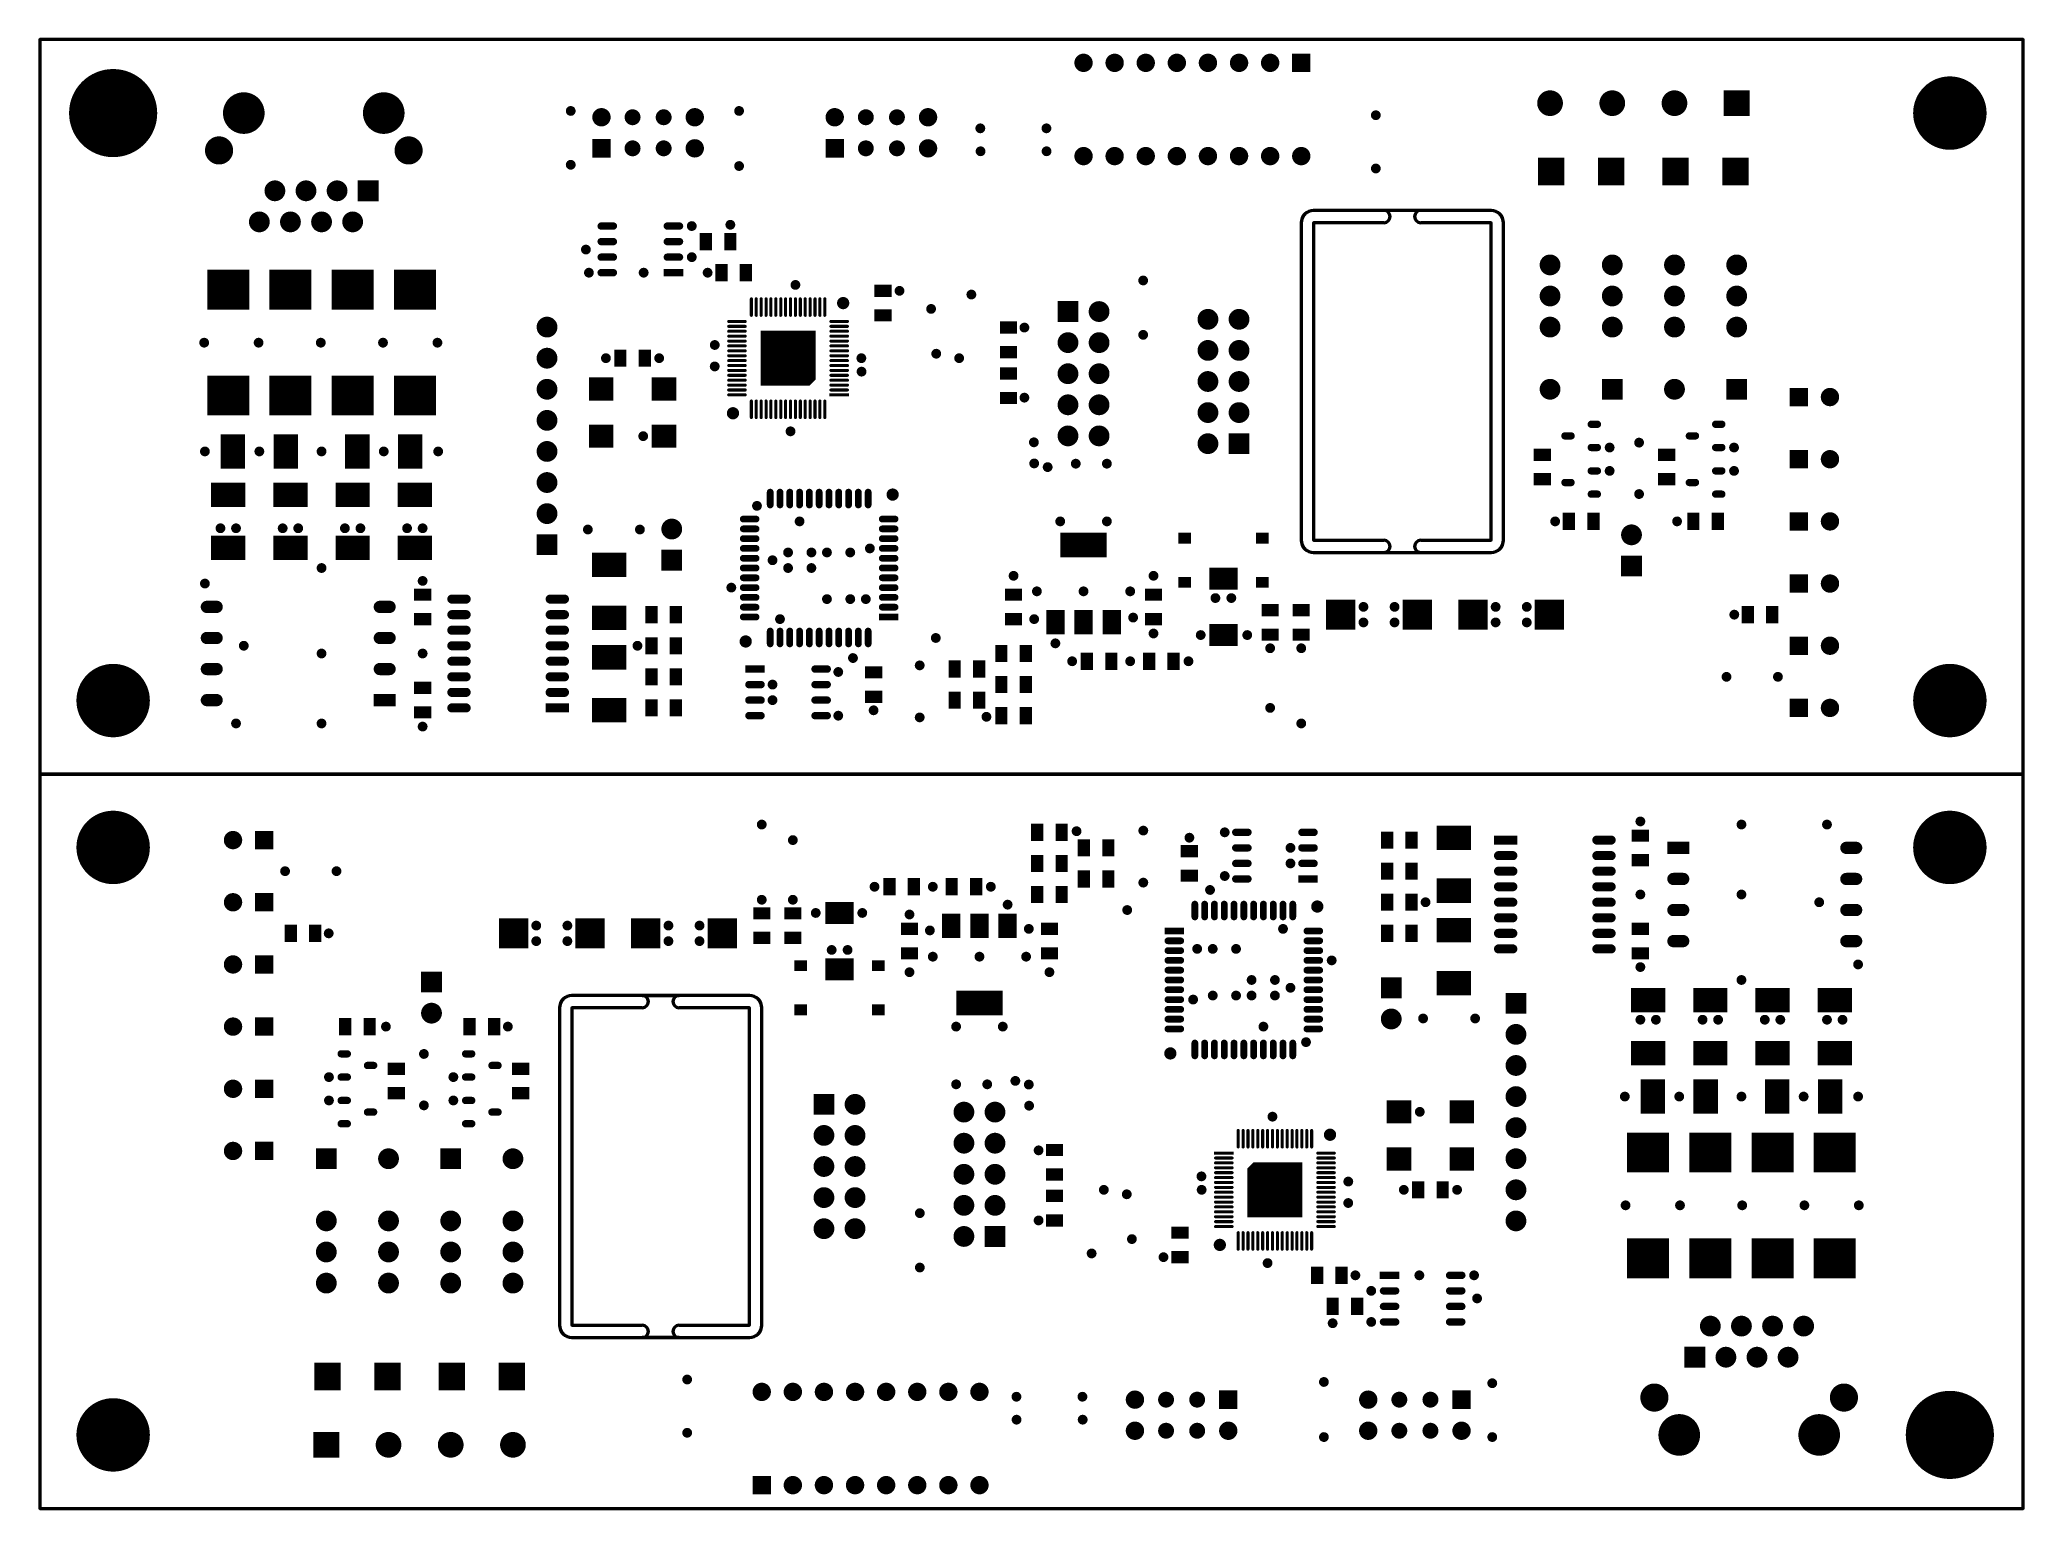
# Model space of a CAD drawing. Extents: x -61 to 101, y -94 to 26.
import ezdxf

# ---------------------------------------------------------------- set-up
doc = ezdxf.new("R2010")
doc.units = 0
doc.header["$MEASUREMENT"] = 0
doc.layers.add('BOARD', color=5, linetype='CONTINUOUS', lineweight=50)
doc.layers.add('TOP', color=74, linetype='CONTINUOUS')

msp = doc.modelspace()

# ---------------------------------------------------------------- linework, layer by layer
at = {"layer": 'BOARD', "color": 4, "linetype": 'ByBlock'}
msp.add_line((-61.12, -33.975), (100.88, -33.975), dxfattribs=at)
at = {"layer": 'BOARD', "linetype": 'ByBlock'}
for p, q in [((-11.905, -52.075), (-8.905, -52.075)), ((-8.905, -80.015), (-11.905, -80.015))]:
    msp.add_line(p, q, dxfattribs=at)
at = {"layer": 'BOARD'}
for points in [[(-61.12, -33.975), (100.88, -33.975), (100.88, 26.025), (-61.12, 26.025)], [(100.88, -33.975), (-61.12, -33.975), (-61.12, -93.975), (100.88, -93.975)]]:
    msp.add_lwpolyline(points, close=True, dxfattribs=at)
for points in [[(42.91, 12.065, 0.414214), (41.91, 11.065)], [(58.42, 11.065, 0.414214), (57.42, 12.065)], [(41.91, -14.875, 0.414214), (42.91, -15.875)], [(57.42, -15.875, 0.414214), (58.42, -14.875)]]:
    msp.add_lwpolyline(points, format="xyb", dxfattribs=at)
for points in [[(57.42, 12.065), (42.91, 12.065)], [(41.91, 11.065), (41.91, -14.875)], [(58.42, -14.875), (58.42, 11.065)], [(42.91, -15.875), (57.42, -15.875)]]:
    msp.add_lwpolyline(points, dxfattribs=at)
at = {"layer": 'BOARD', "color": 1}
for points in [[(48.665, 11.065), (42.91, 11.065), (42.91, -14.875), (48.665, -14.875)], [(51.665, -14.875), (57.42, -14.875), (57.42, 11.065), (51.665, 11.065)], [(-11.905, -53.075), (-17.66, -53.075), (-17.66, -79.015), (-11.905, -79.015)], [(-8.905, -79.015), (-3.15, -79.015), (-3.15, -53.075), (-8.905, -53.075)]]:
    msp.add_lwpolyline(points, dxfattribs=at)
at = {"layer": 'BOARD'}
msp.add_lwpolyline([(-2.15, -79.015), (-2.15, -53.075, 0.414214), (-3.15, -52.075), (-17.66, -52.075, 0.414214), (-18.66, -53.075), (-18.66, -79.015, 0.414214), (-17.66, -80.015), (-3.15, -80.015, 0.414214)], format="xyb", close=True, dxfattribs=at)
at = {"layer": 'BOARD', "color": 1, "linetype": 'ByBlock'}
for centre, start, end in [((48.665, 11.565), 270, 90), ((51.665, 11.565), 90, 270), ((48.665, -15.375), 270, 90), ((51.665, -15.375), 90, 270), ((-11.905, -52.575), 270, 90), ((-8.905, -52.575), 90, 270), ((-11.905, -79.515), 270, 90), ((-8.905, -79.515), 90, 270)]:
    msp.add_arc(centre, 0.5, start, end, dxfattribs=at)
at = {"layer": 'TOP', "const_width": 0.2}
for points in [[(24.13, 23.48, 1), (24.13, 24.78, 1)], [(26.67, 23.48, 1), (26.67, 24.78, 1)], [(29.21, 23.48, 1), (29.21, 24.78, 1)], [(31.75, 23.48, 1), (31.75, 24.78, 1)], [(34.29, 23.48, 1), (34.29, 24.78, 1)], [(36.83, 23.48, 1), (36.83, 24.78, 1)], [(39.37, 23.48, 1), (39.37, 24.78, 1)], [(-55.12, 16.525, 1), (-55.12, 23.525, 1)], [(-55.12, 22.525, 1), (-55.12, 23.125, 1)], [(94.88, 17.125, 1), (94.88, 22.925, 1)], [(-57.1, 21.705, 1), (-57.1, 22.305, 1)], [(-53.14, 21.705, 1), (-53.14, 22.305, 1)], [(-44.45, 18.425, 1), (-44.45, 21.625, 1)], [(-33.02, 18.425, 1), (-33.02, 21.625, 1)], [(62.23, 19.885, 1), (62.23, 21.785, 1)], [(67.31, 19.885, 1), (67.31, 21.785, 1)], [(72.39, 19.885, 1), (72.39, 21.785, 1)], [(-57.92, 19.725, 1), (-57.92, 20.325, 1)], [(-52.32, 19.725, 1), (-52.32, 20.325, 1)], [(-17.75, 19.9, 1), (-17.75, 20.5, 1)], [(-15.24, 19.035, 1), (-15.24, 20.335, 1)], [(-12.7, 19.135, 1), (-12.7, 20.235, 1)], [(-10.16, 19.135, 1), (-10.16, 20.235, 1)], [(-7.62, 19.035, 1), (-7.62, 20.335, 1)], [(-4, 19.9, 1), (-4, 20.5, 1)], [(3.81, 19.035, 1), (3.81, 20.335, 1)], [(6.35, 19.135, 1), (6.35, 20.235, 1)], [(8.89, 19.135, 1), (8.89, 20.235, 1)], [(11.43, 19.035, 1), (11.43, 20.335, 1)], [(48, 19.55, 1), (48, 20.15, 1)], [(-57.1, 17.745, 1), (-57.1, 18.345, 1)], [(-53.14, 17.745, 1), (-53.14, 18.345, 1)], [(-46.47, 15.925, 1), (-46.47, 18.025, 1)], [(-30.99, 15.925, 1), (-30.99, 18.025, 1)], [(-7.62, 16.495, 1), (-7.62, 17.795, 1)], [(11.43, 16.495, 1), (11.43, 17.795, 1)], [(15.7, 18.48, 1), (15.7, 19.08, 1)], [(21.1, 18.48, 1), (21.1, 19.08, 1)], [(-55.12, 16.925, 1), (-55.12, 17.525, 1)], [(-17.75, 15.5, 1), (-17.75, 16.1, 1)], [(-12.7, 16.595, 1), (-12.7, 17.695, 1)], [(-10.16, 16.595, 1), (-10.16, 17.695, 1)], [(6.35, 16.595, 1), (6.35, 17.695, 1)], [(8.89, 16.595, 1), (8.89, 17.695, 1)], [(15.72, 16.605, 1), (15.72, 17.205, 1)], [(21.11, 16.605, 1), (21.11, 17.205, 1)], [(24.13, 15.86, 1), (24.13, 17.16, 1)], [(26.67, 15.86, 1), (26.67, 17.16, 1)], [(29.21, 15.86, 1), (29.21, 17.16, 1)], [(31.75, 15.86, 1), (31.75, 17.16, 1)], [(34.29, 15.86, 1), (34.29, 17.16, 1)], [(36.83, 15.86, 1), (36.83, 17.16, 1)], [(39.37, 15.86, 1), (39.37, 17.16, 1)], [(41.91, 15.86, 1), (41.91, 17.16, 1)], [(-4, 15.4, 1), (-4, 16, 1)], [(48, 15.2, 1), (48, 15.8, 1)], [(-41.91, 12.925, 1), (-41.91, 14.425, 1)], [(-39.37, 12.925, 1), (-39.37, 14.425, 1)], [(-36.83, 12.925, 1), (-36.83, 14.425, 1)], [(-43.18, 10.385, 1), (-43.18, 11.885, 1)], [(-40.64, 10.385, 1), (-40.64, 11.885, 1)], [(-38.1, 10.385, 1), (-38.1, 11.885, 1)], [(-35.56, 10.385, 1), (-35.56, 11.885, 1)], [(-15.265, 10.595, -1), (-15.265, 10.995), (-14.265, 10.995, -1), (-14.265, 10.595)], [(-15.265, 9.325, -1), (-15.265, 9.725), (-14.265, 9.725, -1), (-14.265, 9.325)], [(-9.865, 10.595, -1), (-9.865, 10.995), (-8.865, 10.995, -1), (-8.865, 10.595)], [(-9.865, 9.325, -1), (-9.865, 9.725), (-8.865, 9.725, -1), (-8.865, 9.325)], [(-7.865, 10.495, 1), (-7.865, 11.095, 1)], [(-4.715, 10.6, 1), (-4.715, 11.2, 1)], [(-16.51, 8.574, 1), (-16.51, 9.174, 1)], [(-15.265, 8.055, -1), (-15.265, 8.455), (-14.265, 8.455, -1), (-14.265, 8.055)], [(-9.865, 8.055, -1), (-9.865, 8.455), (-8.865, 8.455, -1), (-8.865, 8.055)], [(-7.865, 7.955, 1), (-7.865, 8.555, 1)], [(62.23, 6.87, 1), (62.23, 8.37, 1)], [(67.31, 6.87, 1), (67.31, 8.37, 1)], [(72.39, 6.87, 1), (72.39, 8.37, 1)], [(77.47, 6.87, 1), (77.47, 8.37, 1)], [(-16.265, 6.685, 1), (-16.265, 7.285, 1)], [(-15.265, 6.785, -1), (-15.265, 7.185), (-14.265, 7.185, -1), (-14.265, 6.785)], [(-11.795, 6.685, 1), (-11.795, 7.285, 1)], [(-6.57, 6.685, 1), (-6.57, 7.285, 1)], [(29, 6.05, 1), (29, 6.65, 1)], [(-2.975, 3.5, -1), (-3.025, 3.5), (-3.025, 4.85, -1), (-2.975, 4.85)], [(-2.575, 3.5, -1), (-2.625, 3.5), (-2.625, 4.85, -1), (-2.575, 4.85)], [(-2.175, 3.5, -1), (-2.225, 3.5), (-2.225, 4.85, -1), (-2.175, 4.85)], [(-1.775, 3.5, -1), (-1.825, 3.5), (-1.825, 4.85, -1), (-1.775, 4.85)], [(-1.375, 3.5, -1), (-1.425, 3.5), (-1.425, 4.85, -1), (-1.375, 4.85)], [(-0.975, 3.5, -1), (-1.025, 3.5), (-1.025, 4.85, -1), (-0.975, 4.85)], [(-0.575, 3.5, -1), (-0.625, 3.5), (-0.625, 4.85, -1), (-0.575, 4.85)], [(-0.175, 3.5, -1), (-0.225, 3.5), (-0.225, 4.85, -1), (-0.175, 4.85)], [(0.225, 3.5, -1), (0.175, 3.5), (0.175, 4.85, -1), (0.225, 4.85)], [(0.6, 5.685, 1), (0.6, 6.285, 1)], [(0.625, 3.5, -1), (0.575, 3.5), (0.575, 4.85, -1), (0.625, 4.85)], [(1.025, 3.5, -1), (0.975, 3.5), (0.975, 4.85, -1), (1.025, 4.85)], [(1.425, 3.5, -1), (1.375, 3.5), (1.375, 4.85, -1), (1.425, 4.85)], [(1.825, 3.5, -1), (1.775, 3.5), (1.775, 4.85, -1), (1.825, 4.85)], [(2.225, 3.5, -1), (2.175, 3.5), (2.175, 4.85, -1), (2.225, 4.85)], [(2.625, 3.5, -1), (2.575, 3.5), (2.575, 4.85, -1), (2.625, 4.85)], [(3.025, 3.5, -1), (2.975, 3.5), (2.975, 4.85, -1), (3.025, 4.85)], [(4.5, 4.1, 1), (4.5, 4.9, 1)], [(9.1, 5.2, 1), (9.1, 5.8, 1)], [(14.97, 4.9, 1), (14.97, 5.5, 1)], [(62.23, 4.33, 1), (62.23, 5.83, 1)], [(67.31, 4.33, 1), (67.31, 5.83, 1)], [(72.39, 4.33, 1), (72.39, 5.83, 1)], [(77.47, 4.33, 1), (77.47, 5.83, 1)], [(-19.685, 1.79, 1), (-19.685, 3.29, 1)], [(11.68, 3.725, 1), (11.68, 4.325, 1)], [(25.4, 3.06, 1), (25.4, 4.56, 1)], [(34.29, 2.425, 1), (34.29, 3.925, 1)], [(36.83, 2.425, 1), (36.83, 3.925, 1)], [(62.23, 1.79, 1), (62.23, 3.29, 1)], [(67.31, 1.79, 1), (67.31, 3.29, 1)], [(72.39, 1.79, 1), (72.39, 3.29, 1)], [(77.47, 1.79, 1), (77.47, 3.29, 1)], [(-47.686, 0.966, 1), (-47.686, 1.566, 1)], [(-43.241, 0.966, 1), (-43.241, 1.566, 1)], [(-38.161, 0.966, 1), (-38.161, 1.566, 1)], [(-33.081, 0.966, 1), (-33.081, 1.566, 1)], [(-28.636, 0.966, 1), (-28.636, 1.566, 1)], [(-4.85, 2.975, -1), (-4.85, 3.025), (-3.5, 3.025, -1), (-3.5, 2.975)], [(-4.85, 2.575, -1), (-4.85, 2.625), (-3.5, 2.625, -1), (-3.5, 2.575)], [(-4.85, 2.175, -1), (-4.85, 2.225), (-3.5, 2.225, -1), (-3.5, 2.175)], [(-4.85, 1.775, -1), (-4.85, 1.825), (-3.5, 1.825, -1), (-3.5, 1.775)], [(0, 1.2, 1), (0, 1.8, 1)], [(3.5, 2.975, -1), (3.5, 3.025), (4.85, 3.025, -1), (4.85, 2.975)], [(3.5, 2.575, -1), (3.5, 2.625), (4.85, 2.625, -1), (4.85, 2.575)], [(3.5, 2.175, -1), (3.5, 2.225), (4.85, 2.225, -1), (4.85, 2.175)], [(3.5, 1.775, -1), (3.5, 1.825), (4.85, 1.825, -1), (4.85, 1.775)], [(19.3, 2.2, 1), (19.3, 2.8, 1)], [(22.86, 0.52, 1), (22.86, 2.02, 1)], [(25.4, 0.52, 1), (25.4, 2.02, 1)], [(29, 1.605, 1), (29, 2.205, 1)], [(-19.685, -0.75, 1), (-19.685, 0.75, 1)], [(-14.875, -0.3, 1), (-14.875, 0.3, 1)], [(-10.525, -0.3, 1), (-10.525, 0.3, 1)], [(-5.988, 0.777, 1), (-5.988, 1.377, 1)], [(-4.85, 1.375, -1), (-4.85, 1.425), (-3.5, 1.425, -1), (-3.5, 1.375)], [(-4.85, 0.975, -1), (-4.85, 1.025), (-3.5, 1.025, -1), (-3.5, 0.975)], [(-4.85, 0.575, -1), (-4.85, 0.625), (-3.5, 0.625, -1), (-3.5, 0.575)], [(-4.85, 0.175, -1), (-4.85, 0.225), (-3.5, 0.225, -1), (-3.5, 0.175)], [(-1.5, -0.3, 1), (-1.5, 0.3, 1)], [(0, -0.3, 1), (0, 0.3, 1)], [(1.5, -0.3, 1), (1.5, 0.3, 1)], [(3.5, 1.375, -1), (3.5, 1.425), (4.85, 1.425, -1), (4.85, 1.375)], [(3.5, 0.975, -1), (3.5, 1.025), (4.85, 1.025, -1), (4.85, 0.975)], [(3.5, 0.575, -1), (3.5, 0.625), (4.85, 0.625, -1), (4.85, 0.575)], [(3.5, 0.175, -1), (3.5, 0.225), (4.85, 0.225, -1), (4.85, 0.175)], [(5.985, -0.3, 1), (5.985, 0.3, 1)], [(12.1, 0.065, 1), (12.1, 0.665, 1)], [(13.97, -0.3, 1), (13.97, 0.3, 1)], [(34.29, -0.115, 1), (34.29, 1.385, 1)], [(36.83, -0.115, 1), (36.83, 1.385, 1)], [(-5.991, -0.976, 1), (-5.991, -0.376, 1)], [(-4.85, -0.225, -1), (-4.85, -0.175), (-3.5, -0.175, -1), (-3.5, -0.225)], [(-4.85, -0.625, -1), (-4.85, -0.575), (-3.5, -0.575, -1), (-3.5, -0.625)], [(-4.85, -1.025, -1), (-4.85, -0.975), (-3.5, -0.975, -1), (-3.5, -1.025)], [(-4.85, -1.425, -1), (-4.85, -1.375), (-3.5, -1.375, -1), (-3.5, -1.425)], [(0, -1.8, 1), (0, -1.2, 1)], [(3.5, -0.225, -1), (3.5, -0.175), (4.85, -0.175, -1), (4.85, -0.225)], [(3.5, -0.625, -1), (3.5, -0.575), (4.85, -0.575, -1), (4.85, -0.625)], [(3.5, -1.025, -1), (3.5, -0.975), (4.85, -0.975, -1), (4.85, -1.025)], [(3.5, -1.425, -1), (3.5, -1.375), (4.85, -1.375, -1), (4.85, -1.425)], [(6, -1.4, 1), (6, -0.8, 1)], [(22.86, -2.02, 1), (22.86, -0.52, 1)], [(25.4, -2.02, 1), (25.4, -0.52, 1)], [(34.29, -2.655, 1), (34.29, -1.155, 1)], [(36.83, -2.655, 1), (36.83, -1.155, 1)], [(-19.685, -3.29, 1), (-19.685, -1.79, 1)], [(-4.85, -1.825, -1), (-4.85, -1.775), (-3.5, -1.775, -1), (-3.5, -1.825)], [(-4.85, -2.225, -1), (-4.85, -2.175), (-3.5, -2.175, -1), (-3.5, -2.225)], [(-4.85, -2.625, -1), (-4.85, -2.575), (-3.5, -2.575, -1), (-3.5, -2.625)], [(-4.85, -3.025, -1), (-4.85, -2.975), (-3.5, -2.975, -1), (-3.5, -3.025)], [(3.5, -1.825, -1), (3.5, -1.775), (4.85, -1.775, -1), (4.85, -1.825)], [(3.5, -2.225, -1), (3.5, -2.175), (4.85, -2.175, -1), (4.85, -2.225)], [(3.5, -2.625, -1), (3.5, -2.575), (4.85, -2.575, -1), (4.85, -2.625)], [(19.3, -3.525, 1), (19.3, -2.925, 1)], [(22.86, -4.56, 1), (22.86, -3.06, 1)], [(25.4, -4.56, 1), (25.4, -3.06, 1)], [(62.23, -3.29, 1), (62.23, -1.79, 1)], [(72.39, -3.29, 1), (72.39, -1.79, 1)], [(85.09, -3.825, 1), (85.09, -2.525, 1)], [(-19.685, -5.83, 1), (-19.685, -4.33, 1)], [(-4.5, -4.9, 1), (-4.5, -4.1, 1)], [(-2.975, -4.85, -1), (-3.025, -4.85), (-3.025, -3.5, -1), (-2.975, -3.5)], [(-2.575, -4.85, -1), (-2.625, -4.85), (-2.625, -3.5, -1), (-2.575, -3.5)], [(-2.175, -4.85, -1), (-2.225, -4.85), (-2.225, -3.5, -1), (-2.175, -3.5)], [(-1.775, -4.85, -1), (-1.825, -4.85), (-1.825, -3.5, -1), (-1.775, -3.5)], [(-1.375, -4.85, -1), (-1.425, -4.85), (-1.425, -3.5, -1), (-1.375, -3.5)], [(-0.975, -4.85, -1), (-1.025, -4.85), (-1.025, -3.5, -1), (-0.975, -3.5)], [(-0.575, -4.85, -1), (-0.625, -4.85), (-0.625, -3.5, -1), (-0.575, -3.5)], [(-0.175, -4.85, -1), (-0.225, -4.85), (-0.225, -3.5, -1), (-0.175, -3.5)], [(0.225, -4.85, -1), (0.175, -4.85), (0.175, -3.5, -1), (0.225, -3.5)], [(0.625, -4.85, -1), (0.575, -4.85), (0.575, -3.5, -1), (0.625, -3.5)], [(1.025, -4.85, -1), (0.975, -4.85), (0.975, -3.5, -1), (1.025, -3.5)], [(1.425, -4.85, -1), (1.375, -4.85), (1.375, -3.5, -1), (1.425, -3.5)], [(1.825, -4.85, -1), (1.775, -4.85), (1.775, -3.5, -1), (1.825, -3.5)], [(2.225, -4.85, -1), (2.175, -4.85), (2.175, -3.5, -1), (2.225, -3.5)], [(2.625, -4.85, -1), (2.575, -4.85), (2.575, -3.5, -1), (2.625, -3.5)], [(3.025, -4.85, -1), (2.975, -4.85), (2.975, -3.5, -1), (3.025, -3.5)], [(34.29, -5.195, 1), (34.29, -3.695, 1)], [(36.83, -5.195, 1), (36.83, -3.695, 1)], [(-11.83, -6.67, 1), (-11.83, -6.07, 1)], [(0.2, -6.277, 1), (0.2, -5.677, 1)], [(20.075, -7.175, 1), (20.075, -6.575, 1)], [(22.86, -7.1, 1), (22.86, -5.6, 1)], [(25.4, -7.1, 1), (25.4, -5.6, 1)], [(34.29, -7.735, 1), (34.29, -6.235, 1)], [(63.445, -6.55, -1), (63.445, -6.15), (63.945, -6.15, -1), (63.945, -6.55)], [(65.595, -5.6, -1), (65.595, -5.2), (66.095, -5.2, -1), (66.095, -5.6)], [(73.605, -6.55, -1), (73.605, -6.15), (74.105, -6.15, -1), (74.105, -6.55)], [(75.755, -5.6, -1), (75.755, -5.2), (76.255, -5.2, -1), (76.255, -5.6)], [(-47.625, -7.92, 1), (-47.625, -7.32, 1)], [(-43.18, -7.92, 1), (-43.18, -7.32, 1)], [(-38.1, -7.92, 1), (-38.1, -7.32, 1)], [(-33.02, -7.92, 1), (-33.02, -7.32, 1)], [(-28.575, -7.92, 1), (-28.575, -7.32, 1)], [(-19.685, -8.37, 1), (-19.685, -6.87, 1)], [(65.595, -7.5, -1), (65.595, -7.1), (66.095, -7.1, -1), (66.095, -7.5)], [(67.095, -7.6, 1), (67.095, -7, 1)], [(69.5, -7.2, 1), (69.5, -6.6, 1)], [(75.755, -7.5, -1), (75.755, -7.1), (76.255, -7.1, -1), (76.255, -7.5)], [(77.255, -7.6, 1), (77.255, -7, 1)], [(85.09, -8.905, 1), (85.09, -7.605, 1)], [(-19.685, -10.91, 1), (-19.685, -9.41, 1)], [(20.1, -8.9, 1), (20.1, -8.3, 1)], [(21.2, -9.2, 1), (21.2, -8.6, 1)], [(23.495, -8.92, 1), (23.495, -8.32, 1)], [(26.035, -8.92, 1), (26.035, -8.32, 1)], [(65.595, -9.41, -1), (65.595, -9.01), (66.095, -9.01, -1), (66.095, -9.41)], [(67.095, -9.51, 1), (67.095, -8.91, 1)], [(75.755, -9.41, -1), (75.755, -9.01), (76.255, -9.01, -1), (76.255, -9.41)], [(77.255, -9.51, 1), (77.255, -8.91, 1)], [(-1.285, -11.995, -1), (-1.635, -11.995), (-1.635, -10.945, -1), (-1.285, -10.945)], [(-0.485, -11.995, -1), (-0.835, -11.995), (-0.835, -10.945, -1), (-0.485, -10.945)], [(0.315, -11.995, -1), (-0.035, -11.995), (-0.035, -10.945, -1), (0.315, -10.945)], [(1.115, -11.995, -1), (0.765, -11.995), (0.765, -10.945, -1), (1.115, -10.945)], [(1.915, -11.995, -1), (1.565, -11.995), (1.565, -10.945, -1), (1.915, -10.945)], [(2.715, -11.995, -1), (2.365, -11.995), (2.365, -10.945, -1), (2.715, -10.945)], [(3.515, -11.995, -1), (3.165, -11.995), (3.165, -10.945, -1), (3.515, -10.945)], [(4.315, -11.995, -1), (3.965, -11.995), (3.965, -10.945, -1), (4.315, -10.945)], [(5.115, -11.995, -1), (4.765, -11.995), (4.765, -10.945, -1), (5.115, -10.945)], [(5.915, -11.995, -1), (5.565, -11.995), (5.565, -10.945, -1), (5.915, -10.945)], [(6.715, -11.995, -1), (6.365, -11.995), (6.365, -10.945, -1), (6.715, -10.945)], [(8.54, -11.545, 1), (8.54, -10.745, 1)], [(63.445, -10.36, -1), (63.445, -9.96), (63.945, -9.96, -1), (63.945, -10.36)], [(65.595, -11.31, -1), (65.595, -10.91), (66.095, -10.91, -1), (66.095, -11.31)], [(69.5, -11.4, 1), (69.5, -10.8, 1)], [(73.605, -10.36, -1), (73.605, -9.96), (74.105, -9.96, -1), (74.105, -10.36)], [(75.755, -11.31, -1), (75.755, -10.91), (76.255, -10.91, -1), (76.255, -11.31)], [(-19.685, -13.45, 1), (-19.685, -11.95, 1)], [(-3.66, -13.32, -1), (-3.66, -12.97), (-2.61, -12.97, -1), (-2.61, -13.32)], [(-2.54, -12.365, 1), (-2.54, -11.765, 1)], [(0.94, -13.635, 1), (0.94, -13.035, 1)], [(7.69, -13.32, -1), (7.69, -12.97), (8.74, -12.97, -1), (8.74, -13.32)], [(22.225, -13.635, 1), (22.225, -13.035, 1)], [(26.035, -13.635, 1), (26.035, -13.035, 1)], [(62.645, -13.635, 1), (62.645, -13.035, 1)], [(72.602, -13.635, 1), (72.602, -13.035, 1)], [(85.09, -13.985, 1), (85.09, -12.685, 1)], [(-46.355, -14.197, 1), (-46.355, -13.597, 1)], [(-45.085, -14.197, 1), (-45.085, -13.597, 1)], [(-41.275, -14.197, 1), (-41.275, -13.597, 1)], [(-40.005, -14.197, 1), (-40.005, -13.597, 1)], [(-36.195, -14.197, 1), (-36.195, -13.597, 1)], [(-34.925, -14.197, 1), (-34.925, -13.597, 1)], [(-31.115, -14.197, 1), (-31.115, -13.597, 1)], [(-29.845, -14.197, 1), (-29.845, -13.597, 1)], [(-16.35, -14.3, 1), (-16.35, -13.7, 1)], [(-12.1, -14.3, 1), (-12.1, -13.7, 1)], [(-9.5, -14.71, 1), (-9.5, -13.21, 1)], [(-3.66, -14.12, -1), (-3.66, -13.77), (-2.61, -13.77, -1), (-2.61, -14.12)], [(-3.66, -14.92, -1), (-3.66, -14.57), (-2.61, -14.57, -1), (-2.61, -14.92)], [(7.69, -14.12, -1), (7.69, -13.77), (8.74, -13.77, -1), (8.74, -14.12)], [(7.69, -14.92, -1), (7.69, -14.57), (8.74, -14.57, -1), (8.74, -14.92)], [(68.88, -15.185, 1), (68.88, -13.685, 1)], [(-3.66, -15.72, -1), (-3.66, -15.37), (-2.61, -15.37, -1), (-2.61, -15.72)], [(-3.66, -16.52, -1), (-3.66, -16.17), (-2.61, -16.17, -1), (-2.61, -16.52)], [(-1.27, -16.81, 1), (-1.27, -16.21, 1)], [(0, -16.175, 1), (0, -15.575, 1)], [(1.905, -16.175, 1), (1.905, -15.575, 1)], [(3.175, -16.175, 1), (3.175, -15.575, 1)], [(5.08, -16.175, 1), (5.08, -15.575, 1)], [(6.681, -15.845, 1), (6.681, -15.245, 1)], [(7.69, -15.72, -1), (7.69, -15.37), (8.74, -15.37, -1), (8.74, -15.72)], [(7.69, -16.52, -1), (7.69, -16.17), (8.74, -16.17, -1), (8.74, -16.52)], [(-38.1, -17.445, 1), (-38.1, -16.845, 1)], [(-29.845, -18.5, 1), (-29.845, -17.9, 1)], [(-3.66, -17.32, -1), (-3.66, -16.97), (-2.61, -16.97, -1), (-2.61, -17.32)], [(-3.66, -18.12, -1), (-3.66, -17.77), (-2.61, -17.77, -1), (-2.61, -18.12)], [(0, -17.445, 1), (0, -16.845, 1)], [(1.905, -17.445, 1), (1.905, -16.845, 1)], [(7.69, -17.32, -1), (7.69, -16.97), (8.74, -16.97, -1), (8.74, -17.32)], [(7.69, -18.12, -1), (7.69, -17.77), (8.74, -17.77, -1), (8.74, -18.12)], [(18.415, -18.08, 1), (18.415, -17.48, 1)], [(29.845, -18.08, 1), (29.845, -17.48, 1)], [(85.09, -19.065, 1), (85.09, -17.765, 1)], [(-47.625, -18.715, 1), (-47.625, -18.115, 1)], [(-27.46, -19.955, -1), (-27.46, -19.415), (-26.29, -19.415, -1), (-26.29, -19.955)], [(-19.43, -19.955, -1), (-19.43, -19.415), (-18.26, -19.415, -1), (-18.26, -19.955)], [(-4.635, -19.045, 1), (-4.635, -18.445, 1)], [(-3.66, -18.92, -1), (-3.66, -18.57), (-2.61, -18.57, -1), (-2.61, -18.92)], [(-3.66, -19.72, -1), (-3.66, -19.37), (-2.61, -19.37, -1), (-2.61, -19.72)], [(3.175, -19.985, 1), (3.175, -19.385, 1)], [(5.08, -19.985, 1), (5.08, -19.385, 1)], [(6.35, -19.985, 1), (6.35, -19.385, 1)], [(7.69, -18.92, -1), (7.69, -18.57), (8.74, -18.57, -1), (8.74, -18.92)], [(7.69, -19.72, -1), (7.69, -19.37), (8.74, -19.37, -1), (8.74, -19.72)], [(20.32, -19.35, 1), (20.32, -18.75, 1)], [(24.13, -19.35, 1), (24.13, -18.75, 1)], [(27.94, -19.35, 1), (27.94, -18.75, 1)], [(34.9, -19.9, 1), (34.9, -19.3, 1)], [(36.2, -19.9, 1), (36.2, -19.3, 1)], [(-47.467, -20.72, -1), (-47.467, -19.92), (-46.667, -19.92, -1), (-46.667, -20.72)], [(-33.343, -20.72, -1), (-33.343, -19.92), (-32.543, -19.92, -1), (-32.543, -20.72)], [(-27.46, -21.225, -1), (-27.46, -20.685), (-26.29, -20.685, -1), (-26.29, -21.225)], [(-19.43, -21.225, -1), (-19.43, -20.685), (-18.26, -20.685, -1), (-18.26, -21.225)], [(-3.66, -20.52, -1), (-3.66, -20.17), (-2.61, -20.17, -1), (-2.61, -20.52)], [(-3.66, -21.32, -1), (-3.66, -20.97), (-2.61, -20.97, -1), (-2.61, -21.32)], [(-0.66, -21.62, 1), (-0.66, -21.02, 1)], [(7.69, -20.52, -1), (7.69, -20.17), (8.74, -20.17, -1), (8.74, -20.52)], [(20.1, -21.62, 1), (20.1, -21.02, 1)], [(28.181, -21.495, 1), (28.181, -20.895, 1)], [(46.99, -20.62, 1), (46.99, -20.02, 1)], [(49.53, -20.62, 1), (49.53, -20.02, 1)], [(57.785, -20.62, 1), (57.785, -20.02, 1)], [(60.325, -20.62, 1), (60.325, -20.02, 1)], [(77.275, -21.255, 1), (77.275, -20.655, 1)], [(-47.467, -23.26, -1), (-47.467, -22.46), (-46.667, -22.46, -1), (-46.667, -23.26)], [(-33.343, -23.26, -1), (-33.343, -22.46), (-32.543, -22.46, -1), (-32.543, -23.26)], [(-27.46, -22.495, -1), (-27.46, -21.955), (-26.29, -21.955, -1), (-26.29, -22.495)], [(-19.43, -22.495, -1), (-19.43, -21.955), (-18.26, -21.955, -1), (-18.26, -22.495)], [(-3.46, -23.545, 1), (-3.46, -22.745, 1)], [(-1.285, -23.345, -1), (-1.635, -23.345), (-1.635, -22.295, -1), (-1.285, -22.295)], [(-0.485, -23.345, -1), (-0.835, -23.345), (-0.835, -22.295, -1), (-0.485, -22.295)], [(0.315, -23.345, -1), (-0.035, -23.345), (-0.035, -22.295, -1), (0.315, -22.295)], [(1.115, -23.345, -1), (0.765, -23.345), (0.765, -22.295, -1), (1.115, -22.295)], [(1.915, -23.345, -1), (1.565, -23.345), (1.565, -22.295, -1), (1.915, -22.295)], [(2.715, -23.345, -1), (2.365, -23.345), (2.365, -22.295, -1), (2.715, -22.295)], [(3.515, -23.345, -1), (3.165, -23.345), (3.165, -22.295, -1), (3.515, -22.295)], [(4.315, -23.345, -1), (3.965, -23.345), (3.965, -22.295, -1), (4.315, -22.295)], [(5.115, -23.345, -1), (4.765, -23.345), (4.765, -22.295, -1), (5.115, -22.295)], [(5.915, -23.345, -1), (5.565, -23.345), (5.565, -22.295, -1), (5.915, -22.295)], [(6.715, -23.345, -1), (6.365, -23.345), (6.365, -22.295, -1), (6.715, -22.295)], [(12.065, -23.16, 1), (12.065, -22.56, 1)], [(29.845, -22.795, 1), (29.845, -22.195, 1)], [(33.7, -22.922, 1), (33.7, -22.322, 1)], [(37.5, -22.922, 1), (37.5, -22.322, 1)], [(46.99, -21.89, 1), (46.99, -21.29, 1)], [(49.53, -21.89, 1), (49.53, -21.29, 1)], [(57.785, -21.89, 1), (57.785, -21.29, 1)], [(60.325, -21.89, 1), (60.325, -21.29, 1)], [(-44.45, -23.795, 1), (-44.45, -23.195, 1)], [(-38.1, -24.43, 1), (-38.1, -23.83, 1)], [(-29.845, -24.43, 1), (-29.845, -23.83, 1)], [(-27.46, -23.765, -1), (-27.46, -23.225), (-26.29, -23.225, -1), (-26.29, -23.765)], [(-19.43, -23.765, -1), (-19.43, -23.225), (-18.26, -23.225, -1), (-18.26, -23.765)], [(-12.3, -23.795, 1), (-12.3, -23.195, 1)], [(5.3, -24.8, 1), (5.3, -24.2, 1)], [(21.83, -23.6, 1), (21.83, -23, 1)], [(39.37, -24, 1), (39.37, -23.4, 1)], [(41.91, -24, 1), (41.91, -23.4, 1)], [(85.09, -24.145, 1), (85.09, -22.845, 1)], [(-55.12, -30.875, 1), (-55.12, -25.075, 1)], [(-47.467, -25.8, -1), (-47.467, -25), (-46.667, -25, -1), (-46.667, -25.8)], [(-33.343, -25.8, -1), (-33.343, -25), (-32.543, -25, -1), (-32.543, -25.8)], [(-27.46, -25.035, -1), (-27.46, -24.495), (-26.29, -24.495, -1), (-26.29, -25.035)], [(-27.46, -26.305, -1), (-27.46, -25.765), (-26.29, -25.765, -1), (-26.29, -26.305)], [(-19.43, -25.035, -1), (-19.43, -24.495), (-18.26, -24.495, -1), (-18.26, -25.035)], [(-19.43, -26.305, -1), (-19.43, -25.765), (-18.26, -25.765, -1), (-18.26, -26.305)], [(2.2, -25.6, -1), (2.2, -25.2), (3.2, -25.2, -1), (3.2, -25.6)], [(4.1, -25.94, 1), (4.1, -25.34, 1)], [(10.75, -25.4, 1), (10.75, -24.8, 1)], [(23.2, -25.065, 1), (23.2, -24.465, 1)], [(27.94, -25.065, 1), (27.94, -24.465, 1)], [(32.7, -25.065, 1), (32.7, -24.465, 1)], [(76.64, -26.335, 1), (76.64, -25.735, 1)], [(80.84, -26.335, 1), (80.84, -25.735, 1)], [(94.88, -30.875, 1), (94.88, -25.075, 1)], [(-47.467, -28.34, -1), (-47.467, -27.54), (-46.667, -27.54, -1), (-46.667, -28.34)], [(-27.46, -27.575, -1), (-27.46, -27.035), (-26.29, -27.035, -1), (-26.29, -27.575)], [(-19.43, -27.575, -1), (-19.43, -27.035), (-18.26, -27.035, -1), (-18.26, -27.575)], [(-3.2, -26.87, -1), (-3.2, -26.47), (-2.2, -26.47, -1), (-2.2, -26.87)], [(-1.27, -26.97, 1), (-1.27, -26.37, 1)], [(-1.27, -28.24, 1), (-1.27, -27.64, 1)], [(2.2, -26.87, -1), (2.2, -26.47), (3.2, -26.47, -1), (3.2, -26.87)], [(-27.46, -28.845, -1), (-27.46, -28.305), (-26.29, -28.305, -1), (-26.29, -28.845)], [(-3.2, -28.14, -1), (-3.2, -27.74), (-2.2, -27.74, -1), (-2.2, -28.14)], [(-3.2, -29.41, -1), (-3.2, -29.01), (-2.2, -29.01, -1), (-2.2, -29.41)], [(2.2, -28.14, -1), (2.2, -27.74), (3.2, -27.74, -1), (3.2, -28.14)], [(2.2, -29.41, -1), (2.2, -29.01), (3.2, -29.01, -1), (3.2, -29.41)], [(4.1, -29.51, 1), (4.1, -28.91, 1)], [(6.985, -29.07, 1), (6.985, -28.47, 1)], [(10.75, -29.65, 1), (10.75, -29.05, 1)], [(16.2, -29.6, 1), (16.2, -29, 1)], [(39.37, -28.875, 1), (39.37, -28.275, 1)], [(85.09, -29.225, 1), (85.09, -27.925, 1)], [(-45.085, -30.145, 1), (-45.085, -29.545, 1)], [(-38.1, -30.145, 1), (-38.1, -29.545, 1)], [(-29.845, -30.4, 1), (-29.845, -29.8, 1)], [(41.91, -30.145, 1), (41.91, -29.545, 1)], [(-55.12, -37.075, 1), (-55.12, -42.875, 1)], [(94.88, -37.075, 1), (94.88, -42.875, 1)], [(-45.33, -38.725, 1), (-45.33, -40.025, 1)], [(-2.15, -37.805, 1), (-2.15, -38.405, 1)], [(23.56, -38.35, 1), (23.56, -38.95, 1)], [(29.01, -38.3, 1), (29.01, -38.9, 1)], [(32.775, -38.88, 1), (32.775, -39.48, 1)], [(35.66, -38.44, 1), (35.66, -39.04, 1)], [(37.56, -38.54, -1), (37.56, -38.94), (36.56, -38.94, -1), (36.56, -38.54)], [(42.96, -38.54, -1), (42.96, -38.94), (41.96, -38.94, -1), (41.96, -38.54)], [(69.605, -37.55, 1), (69.605, -38.15, 1)], [(77.86, -37.805, 1), (77.86, -38.405, 1)], [(84.845, -37.805, 1), (84.845, -38.405, 1)], [(0.39, -39.075, 1), (0.39, -39.675, 1)], [(37.56, -39.81, -1), (37.56, -40.21), (36.56, -40.21, -1), (36.56, -39.81)], [(41.03, -39.71, 1), (41.03, -40.31, 1)], [(42.96, -39.81, -1), (42.96, -40.21), (41.96, -40.21, -1), (41.96, -39.81)], [(59.19, -40.375, -1), (59.19, -40.915), (58.02, -40.915, -1), (58.02, -40.375)], [(67.22, -39.105, -1), (67.22, -39.645), (66.05, -39.645, -1), (66.05, -39.105)], [(67.22, -40.375, -1), (67.22, -40.915), (66.05, -40.915, -1), (66.05, -40.375)], [(87.227, -39.61, -1), (87.227, -40.41), (86.427, -40.41, -1), (86.427, -39.61)], [(-41.08, -41.615, 1), (-41.08, -42.215, 1)], [(-36.88, -41.615, 1), (-36.88, -42.215, 1)], [(35.66, -42.01, 1), (35.66, -42.61, 1)], [(37.56, -41.08, -1), (37.56, -41.48), (36.56, -41.48, -1), (36.56, -41.08)], [(41.03, -40.98, 1), (41.03, -41.58, 1)], [(42.96, -41.08, -1), (42.96, -41.48), (41.96, -41.48, -1), (41.96, -41.08)], [(59.19, -41.645, -1), (59.19, -42.185), (58.02, -42.185, -1), (58.02, -41.645)], [(67.22, -41.645, -1), (67.22, -42.185), (66.05, -42.185, -1), (66.05, -41.645)], [(73.103, -42.15, -1), (73.103, -42.95), (72.303, -42.95, -1), (72.303, -42.15)], [(87.227, -42.15, -1), (87.227, -42.95), (86.427, -42.95, -1), (86.427, -42.15)], [(-45.33, -43.805, 1), (-45.33, -45.105, 1)], [(7.06, -42.885, 1), (7.06, -43.485, 1)], [(11.82, -42.885, 1), (11.82, -43.485, 1)], [(16.56, -42.885, 1), (16.56, -43.485, 1)], [(29.01, -42.55, 1), (29.01, -43.15, 1)], [(34.46, -43.15, 1), (34.46, -43.75, 1)], [(37.56, -42.35, -1), (37.56, -42.75), (36.56, -42.75, -1), (36.56, -42.35)], [(59.19, -42.915, -1), (59.19, -43.455), (58.02, -43.455, -1), (58.02, -42.915)], [(67.22, -42.915, -1), (67.22, -43.455), (66.05, -43.455, -1), (66.05, -42.915)], [(69.605, -43.52, 1), (69.605, -44.12, 1)], [(77.86, -43.52, 1), (77.86, -44.12, 1)], [(-2.15, -43.95, 1), (-2.15, -44.55, 1)], [(0.39, -43.95, 1), (0.39, -44.55, 1)], [(2.26, -45.028, 1), (2.26, -45.628, 1)], [(6.06, -45.028, 1), (6.06, -45.628, 1)], [(9.915, -45.155, 1), (9.915, -45.755, 1)], [(17.93, -44.35, 1), (17.93, -44.95, 1)], [(27.695, -44.79, 1), (27.695, -45.39, 1)], [(33.045, -44.605, -1), (33.395, -44.605), (33.395, -45.655, -1), (33.045, -45.655)], [(33.845, -44.605, -1), (34.195, -44.605), (34.195, -45.655, -1), (33.845, -45.655)], [(34.645, -44.605, -1), (34.995, -44.605), (34.995, -45.655, -1), (34.645, -45.655)], [(35.445, -44.605, -1), (35.795, -44.605), (35.795, -45.655, -1), (35.445, -45.655)], [(36.245, -44.605, -1), (36.595, -44.605), (36.595, -45.655, -1), (36.245, -45.655)], [(37.045, -44.605, -1), (37.395, -44.605), (37.395, -45.655, -1), (37.045, -45.655)], [(37.845, -44.605, -1), (38.195, -44.605), (38.195, -45.655, -1), (37.845, -45.655)], [(38.645, -44.605, -1), (38.995, -44.605), (38.995, -45.655, -1), (38.645, -45.655)], [(39.445, -44.605, -1), (39.795, -44.605), (39.795, -45.655, -1), (39.445, -45.655)], [(40.245, -44.605, -1), (40.595, -44.605), (40.595, -45.655, -1), (40.245, -45.655)], [(41.045, -44.605, -1), (41.395, -44.605), (41.395, -45.655, -1), (41.045, -45.655)], [(43.22, -44.405, 1), (43.22, -45.205, 1)], [(52.06, -44.155, 1), (52.06, -44.755, 1)], [(59.19, -44.185, -1), (59.19, -44.725), (58.02, -44.725, -1), (58.02, -44.185)], [(59.19, -45.455, -1), (59.19, -45.995), (58.02, -45.995, -1), (58.02, -45.455)], [(67.22, -44.185, -1), (67.22, -44.725), (66.05, -44.725, -1), (66.05, -44.185)], [(67.22, -45.455, -1), (67.22, -45.995), (66.05, -45.995, -1), (66.05, -45.455)], [(73.103, -44.69, -1), (73.103, -45.49), (72.303, -45.49, -1), (72.303, -44.69)], [(84.21, -44.155, 1), (84.21, -44.755, 1)], [(87.227, -44.69, -1), (87.227, -45.49), (86.427, -45.49, -1), (86.427, -44.69)], [(-37.515, -46.695, 1), (-37.515, -47.295, 1)], [(-20.565, -46.06, 1), (-20.565, -46.66, 1)], [(-18.025, -46.06, 1), (-18.025, -46.66, 1)], [(-9.77, -46.06, 1), (-9.77, -46.66, 1)], [(-7.23, -46.06, 1), (-7.23, -46.66, 1)], [(11.579, -46.455, 1), (11.579, -47.055, 1)], [(19.66, -46.33, 1), (19.66, -46.93, 1)], [(40.42, -46.33, 1), (40.42, -46.93, 1)], [(43.42, -46.63, -1), (43.42, -46.98), (42.37, -46.98, -1), (42.37, -46.63)], [(59.19, -46.725, -1), (59.19, -47.265), (58.02, -47.265, -1), (58.02, -46.725)], [(67.22, -46.725, -1), (67.22, -47.265), (66.05, -47.265, -1), (66.05, -46.725)], [(-20.565, -47.33, 1), (-20.565, -47.93, 1)], [(-18.025, -47.33, 1), (-18.025, -47.93, 1)], [(-9.77, -47.33, 1), (-9.77, -47.93, 1)], [(-7.23, -47.33, 1), (-7.23, -47.93, 1)], [(3.56, -48.05, 1), (3.56, -48.65, 1)], [(4.86, -48.05, 1), (4.86, -48.65, 1)], [(11.82, -48.6, 1), (11.82, -49.2, 1)], [(15.63, -48.6, 1), (15.63, -49.2, 1)], [(19.44, -48.6, 1), (19.44, -49.2, 1)], [(32.07, -47.43, -1), (32.07, -47.78), (31.02, -47.78, -1), (31.02, -47.43)], [(32.07, -48.23, -1), (32.07, -48.58), (31.02, -48.58, -1), (31.02, -48.23)], [(33.41, -47.965, 1), (33.41, -48.565, 1)], [(34.68, -47.965, 1), (34.68, -48.565, 1)], [(36.585, -47.965, 1), (36.585, -48.565, 1)], [(43.42, -47.43, -1), (43.42, -47.78), (42.37, -47.78, -1), (42.37, -47.43)], [(43.42, -48.23, -1), (43.42, -48.58), (42.37, -48.58, -1), (42.37, -48.23)], [(59.19, -47.995, -1), (59.19, -48.535), (58.02, -48.535, -1), (58.02, -47.995)], [(67.22, -47.995, -1), (67.22, -48.535), (66.05, -48.535, -1), (66.05, -47.995)], [(73.103, -47.23, -1), (73.103, -48.03), (72.303, -48.03, -1), (72.303, -47.23)], [(87.227, -47.23, -1), (87.227, -48.03), (86.427, -48.03, -1), (86.427, -47.23)], [(-45.33, -48.885, 1), (-45.33, -50.185, 1)], [(9.915, -49.87, 1), (9.915, -50.47, 1)], [(21.345, -49.87, 1), (21.345, -50.47, 1)], [(32.07, -49.03, -1), (32.07, -49.38), (31.02, -49.38, -1), (31.02, -49.03)], [(32.07, -49.83, -1), (32.07, -50.18), (31.02, -50.18, -1), (31.02, -49.83)], [(43.42, -49.03, -1), (43.42, -49.38), (42.37, -49.38, -1), (42.37, -49.03)], [(43.42, -49.83, -1), (43.42, -50.18), (42.37, -50.18, -1), (42.37, -49.83)], [(44.395, -48.905, 1), (44.395, -49.505, 1)], [(69.605, -49.45, 1), (69.605, -50.05, 1)], [(87.385, -49.235, 1), (87.385, -49.835, 1)], [(32.07, -50.63, -1), (32.07, -50.98), (31.02, -50.98, -1), (31.02, -50.63)], [(32.07, -51.43, -1), (32.07, -51.78), (31.02, -51.78, -1), (31.02, -51.43)], [(34.68, -51.775, 1), (34.68, -52.375, 1)], [(36.585, -51.775, 1), (36.585, -52.375, 1)], [(37.855, -50.505, 1), (37.855, -51.105, 1)], [(37.855, -51.775, 1), (37.855, -52.375, 1)], [(39.76, -50.505, 1), (39.76, -51.105, 1)], [(39.76, -51.775, 1), (39.76, -52.375, 1)], [(41.03, -51.14, 1), (41.03, -51.74, 1)], [(43.42, -50.63, -1), (43.42, -50.98), (42.37, -50.98, -1), (42.37, -50.63)], [(43.42, -51.43, -1), (43.42, -51.78), (42.37, -51.78, -1), (42.37, -51.43)], [(77.86, -50.505, 1), (77.86, -51.105, 1)], [(-29.12, -52.765, 1), (-29.12, -54.265, 1)], [(32.07, -52.23, -1), (32.07, -52.58), (31.02, -52.58, -1), (31.02, -52.23)], [(32.07, -53.03, -1), (32.07, -53.38), (31.02, -53.38, -1), (31.02, -53.03)], [(33.079, -52.105, 1), (33.079, -52.705, 1)], [(43.42, -52.23, -1), (43.42, -52.58), (42.37, -52.58, -1), (42.37, -52.23)], [(43.42, -53.03, -1), (43.42, -53.38), (42.37, -53.38, -1), (42.37, -53.03)], [(49.26, -53.24, 1), (49.26, -54.74, 1)], [(-45.33, -53.965, 1), (-45.33, -55.265, 1)], [(-32.842, -54.315, 1), (-32.842, -54.915, 1)], [(-22.885, -54.315, 1), (-22.885, -54.915, 1)], [(13.725, -54.315, 1), (13.725, -54.915, 1)], [(17.535, -54.315, 1), (17.535, -54.915, 1)], [(32.07, -53.83, -1), (32.07, -54.18), (31.02, -54.18, -1), (31.02, -53.83)], [(32.07, -54.63, -1), (32.07, -54.98), (31.02, -54.98, -1), (31.02, -54.63)], [(38.82, -54.315, 1), (38.82, -54.915, 1)], [(43.42, -53.83, -1), (43.42, -54.18), (42.37, -54.18, -1), (42.37, -53.83)], [(43.42, -54.63, -1), (43.42, -54.98), (42.37, -54.98, -1), (42.37, -54.63)], [(51.86, -53.65, 1), (51.86, -54.25, 1)], [(56.11, -53.65, 1), (56.11, -54.25, 1)], [(59.445, -54.5, 1), (59.445, -56, 1)], [(69.605, -53.753, 1), (69.605, -54.353, 1)], [(70.875, -53.753, 1), (70.875, -54.353, 1)], [(74.685, -53.753, 1), (74.685, -54.353, 1)], [(75.955, -53.753, 1), (75.955, -54.353, 1)], [(79.765, -53.753, 1), (79.765, -54.353, 1)], [(81.035, -53.753, 1), (81.035, -54.353, 1)], [(84.845, -53.753, 1), (84.845, -54.353, 1)], [(86.115, -53.753, 1), (86.115, -54.353, 1)], [(-35.995, -56.64, -1), (-35.995, -57.04), (-36.495, -57.04, -1), (-36.495, -56.64)], [(-29.74, -56.55, 1), (-29.74, -57.15, 1)], [(-25.835, -56.64, -1), (-25.835, -57.04), (-26.335, -57.04, -1), (-26.335, -56.64)], [(31.22, -56.405, 1), (31.22, -57.205, 1)], [(33.045, -55.955, -1), (33.395, -55.955), (33.395, -57.005, -1), (33.045, -57.005)], [(33.845, -55.955, -1), (34.195, -55.955), (34.195, -57.005, -1), (33.845, -57.005)], [(34.645, -55.955, -1), (34.995, -55.955), (34.995, -57.005, -1), (34.645, -57.005)], [(35.445, -55.955, -1), (35.795, -55.955), (35.795, -57.005, -1), (35.445, -57.005)], [(36.245, -55.955, -1), (36.595, -55.955), (36.595, -57.005, -1), (36.245, -57.005)], [(37.045, -55.955, -1), (37.395, -55.955), (37.395, -57.005, -1), (37.045, -57.005)], [(37.845, -55.955, -1), (38.195, -55.955), (38.195, -57.005, -1), (37.845, -57.005)], [(38.645, -55.955, -1), (38.995, -55.955), (38.995, -57.005, -1), (38.645, -57.005)], [(39.445, -55.955, -1), (39.795, -55.955), (39.795, -57.005, -1), (39.445, -57.005)], [(40.245, -55.955, -1), (40.595, -55.955), (40.595, -57.005, -1), (40.245, -57.005)], [(41.045, -55.955, -1), (41.395, -55.955), (41.395, -57.005, -1), (41.045, -57.005)], [(42.3, -55.585, 1), (42.3, -56.185, 1)], [(-33.845, -57.59, -1), (-33.845, -57.99), (-34.345, -57.99, -1), (-34.345, -57.59)], [(-23.685, -57.59, -1), (-23.685, -57.99), (-24.185, -57.99, -1), (-24.185, -57.59)], [(59.445, -57.04, 1), (59.445, -58.54, 1)], [(-45.33, -59.045, 1), (-45.33, -60.345, 1)], [(-37.495, -58.44, 1), (-37.495, -59.04, 1)], [(-35.995, -58.54, -1), (-35.995, -58.94), (-36.495, -58.94, -1), (-36.495, -58.54)], [(-27.335, -58.44, 1), (-27.335, -59.04, 1)], [(-25.835, -58.54, -1), (-25.835, -58.94), (-26.335, -58.94, -1), (-26.335, -58.54)], [(13.725, -59.03, 1), (13.725, -59.63, 1)], [(16.265, -59.03, 1), (16.265, -59.63, 1)], [(18.56, -58.75, 1), (18.56, -59.35, 1)], [(19.66, -59.05, 1), (19.66, -59.65, 1)], [(59.445, -59.58, 1), (59.445, -61.08, 1)], [(68.335, -60.03, 1), (68.335, -60.63, 1)], [(72.78, -60.03, 1), (72.78, -60.63, 1)], [(77.86, -60.03, 1), (77.86, -60.63, 1)], [(82.94, -60.03, 1), (82.94, -60.63, 1)], [(87.385, -60.03, 1), (87.385, -60.63, 1)], [(-37.495, -60.35, 1), (-37.495, -60.95, 1)], [(-35.995, -60.45, -1), (-35.995, -60.85), (-36.495, -60.85, -1), (-36.495, -60.45)], [(-33.845, -61.4, -1), (-33.845, -61.8), (-34.345, -61.8, -1), (-34.345, -61.4)], [(-29.74, -60.75, 1), (-29.74, -61.35, 1)], [(-27.335, -60.35, 1), (-27.335, -60.95, 1)], [(-25.835, -60.45, -1), (-25.835, -60.85), (-26.335, -60.85, -1), (-26.335, -60.45)], [(-23.685, -61.4, -1), (-23.685, -61.8), (-24.185, -61.8, -1), (-24.185, -61.4)], [(5.47, -60.215, 1), (5.47, -61.715, 1)], [(14.36, -60.85, 1), (14.36, -62.35, 1)], [(16.9, -60.85, 1), (16.9, -62.35, 1)], [(19.685, -60.775, 1), (19.685, -61.375, 1)], [(51.59, -61.28, 1), (51.59, -61.88, 1)], [(-35.995, -62.35, -1), (-35.995, -62.75), (-36.495, -62.75, -1), (-36.495, -62.35)], [(-25.835, -62.35, -1), (-25.835, -62.75), (-26.335, -62.75, -1), (-26.335, -62.35)], [(2.93, -62.755, 1), (2.93, -64.255, 1)], [(5.47, -62.755, 1), (5.47, -64.255, 1)], [(36.735, -63.1, -1), (36.785, -63.1), (36.785, -64.45, -1), (36.735, -64.45)], [(37.135, -63.1, -1), (37.185, -63.1), (37.185, -64.45, -1), (37.135, -64.45)], [(37.535, -63.1, -1), (37.585, -63.1), (37.585, -64.45, -1), (37.535, -64.45)], [(37.935, -63.1, -1), (37.985, -63.1), (37.985, -64.45, -1), (37.935, -64.45)], [(38.335, -63.1, -1), (38.385, -63.1), (38.385, -64.45, -1), (38.335, -64.45)], [(38.735, -63.1, -1), (38.785, -63.1), (38.785, -64.45, -1), (38.735, -64.45)], [(39.135, -63.1, -1), (39.185, -63.1), (39.185, -64.45, -1), (39.135, -64.45)], [(39.56, -61.673, 1), (39.56, -62.273, 1)], [(39.535, -63.1, -1), (39.585, -63.1), (39.585, -64.45, -1), (39.535, -64.45)], [(39.935, -63.1, -1), (39.985, -63.1), (39.985, -64.45, -1), (39.935, -64.45)], [(40.335, -63.1, -1), (40.385, -63.1), (40.385, -64.45, -1), (40.335, -64.45)], [(40.735, -63.1, -1), (40.785, -63.1), (40.785, -64.45, -1), (40.735, -64.45)], [(41.135, -63.1, -1), (41.185, -63.1), (41.185, -64.45, -1), (41.135, -64.45)], [(41.535, -63.1, -1), (41.585, -63.1), (41.585, -64.45, -1), (41.535, -64.45)], [(41.935, -63.1, -1), (41.985, -63.1), (41.985, -64.45, -1), (41.935, -64.45)], [(42.335, -63.1, -1), (42.385, -63.1), (42.385, -64.45, -1), (42.335, -64.45)], [(42.735, -63.1, -1), (42.785, -63.1), (42.785, -64.45, -1), (42.735, -64.45)], [(44.26, -63.05, 1), (44.26, -63.85, 1)], [(59.445, -62.12, 1), (59.445, -63.62, 1)], [(-45.33, -64.125, 1), (-45.33, -65.425, 1)], [(-32.63, -64.66, 1), (-32.63, -66.16, 1)], [(-22.47, -64.66, 1), (-22.47, -66.16, 1)], [(14.36, -63.39, 1), (14.36, -64.89, 1)], [(16.9, -63.39, 1), (16.9, -64.89, 1)], [(20.46, -64.425, 1), (20.46, -65.025, 1)], [(59.445, -64.66, 1), (59.445, -66.16, 1)], [(2.93, -65.295, 1), (2.93, -66.795, 1)], [(5.47, -65.295, 1), (5.47, -66.795, 1)], [(14.36, -65.93, 1), (14.36, -67.43, 1)], [(16.9, -65.93, 1), (16.9, -67.43, 1)], [(36.26, -65.325, -1), (36.26, -65.375), (34.91, -65.375, -1), (34.91, -65.325)], [(36.26, -65.725, -1), (36.26, -65.775), (34.91, -65.775, -1), (34.91, -65.725)], [(36.26, -66.125, -1), (36.26, -66.175), (34.91, -66.175, -1), (34.91, -66.125)], [(39.76, -66.15, 1), (39.76, -66.75, 1)], [(44.61, -64.925, -1), (44.61, -64.975), (43.26, -64.975, -1), (43.26, -64.925)], [(44.61, -65.325, -1), (44.61, -65.375), (43.26, -65.375, -1), (43.26, -65.325)], [(44.61, -65.725, -1), (44.61, -65.775), (43.26, -65.775, -1), (43.26, -65.725)], [(44.61, -66.125, -1), (44.61, -66.175), (43.26, -66.175, -1), (43.26, -66.125)], [(2.93, -67.835, 1), (2.93, -69.335, 1)], [(5.47, -67.835, 1), (5.47, -69.335, 1)], [(25.79, -67.65, 1), (25.79, -68.25, 1)], [(27.66, -68.015, 1), (27.66, -68.615, 1)], [(33.76, -66.55, 1), (33.76, -67.15, 1)], [(33.775, -67.65, 1), (33.775, -68.25, 1)], [(36.26, -66.525, -1), (36.26, -66.575), (34.91, -66.575, -1), (34.91, -66.525)], [(36.26, -66.925, -1), (36.26, -66.975), (34.91, -66.975, -1), (34.91, -66.925)], [(36.26, -67.325, -1), (36.26, -67.375), (34.91, -67.375, -1), (34.91, -67.325)], [(36.26, -67.725, -1), (36.26, -67.775), (34.91, -67.775, -1), (34.91, -67.725)], [(36.26, -68.125, -1), (36.26, -68.175), (34.91, -68.175, -1), (34.91, -68.125)], [(38.26, -67.65, 1), (38.26, -68.25, 1)], [(39.76, -67.65, 1), (39.76, -68.25, 1)], [(41.26, -67.65, 1), (41.26, -68.25, 1)], [(44.61, -66.525, -1), (44.61, -66.575), (43.26, -66.575, -1), (43.26, -66.525)], [(44.61, -66.925, -1), (44.61, -66.975), (43.26, -66.975, -1), (43.26, -66.925)], [(44.61, -67.325, -1), (44.61, -67.375), (43.26, -67.375, -1), (43.26, -67.325)], [(44.61, -67.725, -1), (44.61, -67.775), (43.26, -67.775, -1), (43.26, -67.725)], [(44.61, -68.125, -1), (44.61, -68.175), (43.26, -68.175, -1), (43.26, -68.125)], [(45.751, -66.974, 1), (45.751, -67.574, 1)], [(50.285, -67.65, 1), (50.285, -68.25, 1)], [(54.635, -67.65, 1), (54.635, -68.25, 1)], [(59.445, -67.2, 1), (59.445, -68.7, 1)], [(-37.71, -69.74, 1), (-37.71, -71.24, 1)], [(-32.63, -69.74, 1), (-32.63, -71.24, 1)], [(-27.55, -69.74, 1), (-27.55, -71.24, 1)], [(-22.47, -69.74, 1), (-22.47, -71.24, 1)], [(10.76, -69.555, 1), (10.76, -70.155, 1)], [(14.36, -68.47, 1), (14.36, -69.97, 1)], [(16.9, -68.47, 1), (16.9, -69.97, 1)], [(36.26, -68.525, -1), (36.26, -68.575), (34.91, -68.575, -1), (34.91, -68.525)], [(36.26, -68.925, -1), (36.26, -68.975), (34.91, -68.975, -1), (34.91, -68.925)], [(36.26, -69.325, -1), (36.26, -69.375), (34.91, -69.375, -1), (34.91, -69.325)], [(36.26, -69.725, -1), (36.26, -69.775), (34.91, -69.775, -1), (34.91, -69.725)], [(39.76, -69.15, 1), (39.76, -69.75, 1)], [(44.61, -68.525, -1), (44.61, -68.575), (43.26, -68.575, -1), (43.26, -68.525)], [(44.61, -68.925, -1), (44.61, -68.975), (43.26, -68.975, -1), (43.26, -68.925)], [(44.61, -69.325, -1), (44.61, -69.375), (43.26, -69.375, -1), (43.26, -69.325)], [(44.61, -69.725, -1), (44.61, -69.775), (43.26, -69.775, -1), (43.26, -69.725)], [(45.748, -68.727, 1), (45.748, -69.327, 1)], [(59.445, -69.74, 1), (59.445, -71.24, 1)], [(68.396, -68.916, 1), (68.396, -69.516, 1)], [(72.841, -68.916, 1), (72.841, -69.516, 1)], [(77.921, -68.916, 1), (77.921, -69.516, 1)], [(83.001, -68.916, 1), (83.001, -69.516, 1)], [(87.446, -68.916, 1), (87.446, -69.516, 1)], [(2.93, -70.375, 1), (2.93, -71.875, 1)], [(5.47, -70.375, 1), (5.47, -71.875, 1)], [(14.36, -71.01, 1), (14.36, -72.51, 1)], [(20.46, -70.15, 1), (20.46, -70.75, 1)], [(36.26, -70.125, -1), (36.26, -70.175), (34.91, -70.175, -1), (34.91, -70.125)], [(36.26, -70.525, -1), (36.26, -70.575), (34.91, -70.575, -1), (34.91, -70.525)], [(36.26, -70.925, -1), (36.26, -70.975), (34.91, -70.975, -1), (34.91, -70.925)], [(44.61, -70.125, -1), (44.61, -70.175), (43.26, -70.175, -1), (43.26, -70.125)], [(44.61, -70.525, -1), (44.61, -70.575), (43.26, -70.575, -1), (43.26, -70.525)], [(44.61, -70.925, -1), (44.61, -70.975), (43.26, -70.975, -1), (43.26, -70.925)], [(-37.71, -72.28, 1), (-37.71, -73.78, 1)], [(-32.63, -72.28, 1), (-32.63, -73.78, 1)], [(-27.55, -72.28, 1), (-27.55, -73.78, 1)], [(-22.47, -72.28, 1), (-22.47, -73.78, 1)], [(24.79, -72.85, 1), (24.79, -73.45, 1)], [(28.08, -71.675, 1), (28.08, -72.275, 1)], [(35.26, -72.05, 1), (35.26, -72.85, 1)], [(36.735, -71.45, -1), (36.785, -71.45), (36.785, -72.8, -1), (36.735, -72.8)], [(37.135, -71.45, -1), (37.185, -71.45), (37.185, -72.8, -1), (37.135, -72.8)], [(37.535, -71.45, -1), (37.585, -71.45), (37.585, -72.8, -1), (37.535, -72.8)], [(37.935, -71.45, -1), (37.985, -71.45), (37.985, -72.8, -1), (37.935, -72.8)], [(38.335, -71.45, -1), (38.385, -71.45), (38.385, -72.8, -1), (38.335, -72.8)], [(38.735, -71.45, -1), (38.785, -71.45), (38.785, -72.8, -1), (38.735, -72.8)], [(39.135, -71.45, -1), (39.185, -71.45), (39.185, -72.8, -1), (39.135, -72.8)], [(39.535, -71.45, -1), (39.585, -71.45), (39.585, -72.8, -1), (39.535, -72.8)], [(39.935, -71.45, -1), (39.985, -71.45), (39.985, -72.8, -1), (39.935, -72.8)], [(40.335, -71.45, -1), (40.385, -71.45), (40.385, -72.8, -1), (40.335, -72.8)], [(40.735, -71.45, -1), (40.785, -71.45), (40.785, -72.8, -1), (40.735, -72.8)], [(41.135, -71.45, -1), (41.185, -71.45), (41.185, -72.8, -1), (41.135, -72.8)], [(41.535, -71.45, -1), (41.585, -71.45), (41.585, -72.8, -1), (41.535, -72.8)], [(41.935, -71.45, -1), (41.985, -71.45), (41.985, -72.8, -1), (41.935, -72.8)], [(42.335, -71.45, -1), (42.385, -71.45), (42.385, -72.8, -1), (42.335, -72.8)], [(42.735, -71.45, -1), (42.785, -71.45), (42.785, -72.8, -1), (42.735, -72.8)], [(10.76, -74, 1), (10.76, -74.6, 1)], [(30.66, -73.15, 1), (30.66, -73.75, 1)], [(39.16, -73.635, 1), (39.16, -74.235, 1)], [(-37.71, -74.82, 1), (-37.71, -76.32, 1)], [(-32.63, -74.82, 1), (-32.63, -76.32, 1)], [(-27.55, -74.82, 1), (-27.55, -76.32, 1)], [(-22.47, -74.82, 1), (-22.47, -76.32, 1)], [(46.33, -74.635, 1), (46.33, -75.235, 1)], [(47.625, -75.905, 1), (47.625, -76.505, 1)], [(49.625, -76.005, -1), (49.625, -76.405), (48.625, -76.405, -1), (48.625, -76.005)], [(51.555, -74.635, 1), (51.555, -75.235, 1)], [(55.025, -74.735, -1), (55.025, -75.135), (54.025, -75.135, -1), (54.025, -74.735)], [(55.025, -76.005, -1), (55.025, -76.405), (54.025, -76.405, -1), (54.025, -76.005)], [(56.025, -74.635, 1), (56.025, -75.235, 1)], [(49.625, -77.275, -1), (49.625, -77.675), (48.625, -77.675, -1), (48.625, -77.275)], [(55.025, -77.275, -1), (55.025, -77.675), (54.025, -77.675, -1), (54.025, -77.275)], [(56.27, -76.524, 1), (56.27, -77.124, 1)], [(44.475, -78.55, 1), (44.475, -79.15, 1)], [(47.625, -78.445, 1), (47.625, -79.045, 1)], [(49.625, -78.545, -1), (49.625, -78.945), (48.625, -78.945, -1), (48.625, -78.545)], [(55.025, -78.545, -1), (55.025, -78.945), (54.025, -78.945, -1), (54.025, -78.545)], [(75.32, -78.335, 1), (75.32, -79.835, 1)], [(77.86, -78.335, 1), (77.86, -79.835, 1)], [(80.4, -78.335, 1), (80.4, -79.835, 1)], [(82.94, -78.335, 1), (82.94, -79.835, 1)], [(76.59, -80.875, 1), (76.59, -82.375, 1)], [(79.13, -80.875, 1), (79.13, -82.375, 1)], [(81.67, -80.875, 1), (81.67, -82.375, 1)], [(-8.24, -83.15, 1), (-8.24, -83.75, 1)], [(-2.15, -83.81, 1), (-2.15, -85.11, 1)], [(0.39, -83.81, 1), (0.39, -85.11, 1)], [(2.93, -83.81, 1), (2.93, -85.11, 1)], [(5.47, -83.81, 1), (5.47, -85.11, 1)], [(8.01, -83.81, 1), (8.01, -85.11, 1)], [(10.55, -83.81, 1), (10.55, -85.11, 1)], [(13.09, -83.81, 1), (13.09, -85.11, 1)], [(15.63, -83.81, 1), (15.63, -85.11, 1)], [(43.76, -83.35, 1), (43.76, -83.95, 1)], [(57.51, -83.45, 1), (57.51, -84.05, 1)], [(70.75, -83.875, 1), (70.75, -85.975, 1)], [(86.23, -83.875, 1), (86.23, -85.975, 1)], [(-55.12, -85.075, 1), (-55.12, -90.875, 1)], [(18.65, -84.555, 1), (18.65, -85.155, 1)], [(24.04, -84.555, 1), (24.04, -85.155, 1)], [(28.33, -84.445, 1), (28.33, -85.745, 1)], [(30.87, -84.545, 1), (30.87, -85.645, 1)], [(33.41, -84.545, 1), (33.41, -85.645, 1)], [(47.38, -84.445, 1), (47.38, -85.745, 1)], [(49.92, -84.545, 1), (49.92, -85.645, 1)], [(52.46, -84.545, 1), (52.46, -85.645, 1)], [(94.88, -84.475, 1), (94.88, -91.475, 1)], [(92.9, -85.695, 1), (92.9, -86.295, 1)], [(94.88, -84.875, 1), (94.88, -85.475, 1)], [(96.86, -85.695, 1), (96.86, -86.295, 1)], [(-8.24, -87.5, 1), (-8.24, -88.1, 1)], [(18.66, -86.43, 1), (18.66, -87.03, 1)], [(24.06, -86.43, 1), (24.06, -87.03, 1)], [(28.33, -86.985, 1), (28.33, -88.285, 1)], [(30.87, -87.085, 1), (30.87, -88.185, 1)], [(33.41, -87.085, 1), (33.41, -88.185, 1)], [(35.95, -86.985, 1), (35.95, -88.285, 1)], [(47.38, -86.985, 1), (47.38, -88.285, 1)], [(49.92, -87.085, 1), (49.92, -88.185, 1)], [(52.46, -87.085, 1), (52.46, -88.185, 1)], [(55, -86.985, 1), (55, -88.285, 1)], [(72.78, -86.375, 1), (72.78, -89.575, 1)], [(84.21, -86.375, 1), (84.21, -89.575, 1)], [(-32.63, -87.835, 1), (-32.63, -89.735, 1)], [(-27.55, -87.835, 1), (-27.55, -89.735, 1)], [(-22.47, -87.835, 1), (-22.47, -89.735, 1)], [(43.76, -87.85, 1), (43.76, -88.45, 1)], [(57.51, -87.85, 1), (57.51, -88.45, 1)], [(92.08, -87.675, 1), (92.08, -88.275, 1)], [(97.68, -87.675, 1), (97.68, -88.275, 1)], [(92.9, -89.655, 1), (92.9, -90.255, 1)], [(94.88, -90.475, 1), (94.88, -91.075, 1)], [(96.86, -89.655, 1), (96.86, -90.255, 1)], [(0.39, -91.43, 1), (0.39, -92.73, 1)], [(2.93, -91.43, 1), (2.93, -92.73, 1)], [(5.47, -91.43, 1), (5.47, -92.73, 1)], [(8.01, -91.43, 1), (8.01, -92.73, 1)], [(10.55, -91.43, 1), (10.55, -92.73, 1)], [(13.09, -91.43, 1), (13.09, -92.73, 1)], [(15.63, -91.43, 1), (15.63, -92.73, 1)]]:
    msp.add_lwpolyline(points, format="xyb", close=True, dxfattribs=at)
for points in [[(23.484, 24.2), (24.776, 24.2)], [(23.539, 24.4), (24.721, 24.4)], [(23.682, 24.6), (24.578, 24.6)], [(26.024, 24.2), (27.316, 24.2)], [(26.079, 24.4), (27.261, 24.4)], [(26.222, 24.6), (27.118, 24.6)], [(28.564, 24.2), (29.856, 24.2)], [(28.619, 24.4), (29.801, 24.4)], [(28.762, 24.6), (29.658, 24.6)], [(31.104, 24.2), (32.396, 24.2)], [(31.159, 24.4), (32.341, 24.4)], [(31.302, 24.6), (32.198, 24.6)], [(33.644, 24.2), (34.936, 24.2)], [(33.699, 24.4), (34.881, 24.4)], [(33.842, 24.6), (34.738, 24.6)], [(36.184, 24.2), (37.476, 24.2)], [(36.239, 24.4), (37.421, 24.4)], [(36.382, 24.6), (37.278, 24.6)], [(38.724, 24.2), (40.016, 24.2)], [(38.779, 24.4), (39.961, 24.4)], [(38.922, 24.6), (39.818, 24.6)], [(41.26, 24.6), (42.56, 24.6)], [(41.26, 24.4), (42.56, 24.4)], [(41.26, 24.2), (42.56, 24.2)], [(-57.49, 22.6), (-52.75, 22.6)], [(-57.252, 22.8), (-52.988, 22.8)], [(-56.963, 23), (-53.277, 23)], [(-56.592, 23.2), (-53.648, 23.2)], [(-56.047, 23.4), (-54.193, 23.4)], [(-55.418, 22.8), (-54.822, 22.8)], [(-55.363, 23), (-54.877, 23)], [(-55.318, 22.6), (-54.922, 22.6)], [(23.494, 24), (24.766, 24)], [(23.57, 23.8), (24.69, 23.8)], [(23.754, 23.6), (24.506, 23.6)], [(26.034, 24), (27.306, 24)], [(26.11, 23.8), (27.23, 23.8)], [(26.294, 23.6), (27.046, 23.6)], [(28.574, 24), (29.846, 24)], [(28.65, 23.8), (29.77, 23.8)], [(28.834, 23.6), (29.586, 23.6)], [(31.114, 24), (32.386, 24)], [(31.19, 23.8), (32.31, 23.8)], [(31.374, 23.6), (32.126, 23.6)], [(33.654, 24), (34.926, 24)], [(33.73, 23.8), (34.85, 23.8)], [(33.914, 23.6), (34.666, 23.6)], [(36.194, 24), (37.466, 24)], [(36.27, 23.8), (37.39, 23.8)], [(36.454, 23.6), (37.206, 23.6)], [(38.734, 24), (40.006, 24)], [(38.81, 23.8), (39.93, 23.8)], [(38.994, 23.6), (39.746, 23.6)], [(41.26, 24), (42.56, 24)], [(41.26, 23.8), (42.56, 23.8)], [(41.26, 23.6), (42.56, 23.6)], [(93.547, 22.6), (96.213, 22.6)], [(94.038, 22.8), (95.722, 22.8)], [(-58.481, 21), (-51.759, 21)], [(-58.416, 21.2), (-51.824, 21.2)], [(-58.338, 21.4), (-51.902, 21.4)], [(-58.245, 21.6), (-51.995, 21.6)], [(-58.136, 21.8), (-52.104, 21.8)], [(-58.009, 22), (-52.231, 22)], [(-57.862, 22.2), (-52.378, 22.2)], [(-57.69, 22.4), (-52.55, 22.4)], [(-57.399, 22), (-56.801, 22)], [(-57.327, 22.2), (-56.873, 22.2)], [(-57.319, 21.8), (-56.881, 21.8)], [(-53.439, 22), (-52.841, 22)], [(-53.367, 22.2), (-52.913, 22.2)], [(-53.359, 21.8), (-52.921, 21.8)], [(-45.718, 21), (-43.182, 21)], [(-45.535, 21.2), (-43.365, 21.2)], [(-45.268, 21.4), (-43.632, 21.4)], [(-44.731, 21.6), (-44.169, 21.6)], [(-34.288, 21), (-31.752, 21)], [(-34.105, 21.2), (-31.935, 21.2)], [(-33.838, 21.4), (-32.202, 21.4)], [(-33.301, 21.6), (-32.739, 21.6)], [(61.295, 21), (63.165, 21)], [(61.353, 21.2), (63.107, 21.2)], [(61.467, 21.4), (62.993, 21.4)], [(61.667, 21.6), (62.793, 21.6)], [(66.375, 21), (68.245, 21)], [(66.433, 21.2), (68.187, 21.2)], [(66.547, 21.4), (68.073, 21.4)], [(66.747, 21.6), (67.873, 21.6)], [(71.455, 21), (73.325, 21)], [(71.513, 21.2), (73.267, 21.2)], [(71.627, 21.4), (73.153, 21.4)], [(71.827, 21.6), (72.953, 21.6)], [(76.52, 21.6), (78.42, 21.6)], [(76.52, 21.4), (78.42, 21.4)], [(76.52, 21.2), (78.42, 21.2)], [(76.52, 21), (78.42, 21)], [(92.149, 21), (97.611, 21)], [(92.229, 21.2), (97.531, 21.2)], [(92.327, 21.4), (97.433, 21.4)], [(92.445, 21.6), (97.315, 21.6)], [(92.587, 21.8), (97.173, 21.8)], [(92.757, 22), (97.003, 22)], [(92.962, 22.2), (96.798, 22.2)], [(93.216, 22.4), (96.544, 22.4)], [(-58.619, 20), (-51.621, 20)], [(-58.615, 20.2), (-51.625, 20.2)], [(-58.612, 19.8), (-51.628, 19.8)], [(-58.599, 20.4), (-51.641, 20.4)], [(-58.594, 19.6), (-51.646, 19.6)], [(-58.572, 20.6), (-51.668, 20.6)], [(-58.563, 19.4), (-51.677, 19.4)], [(-58.533, 20.8), (-51.707, 20.8)], [(-58.218, 20), (-57.622, 20)], [(-58.163, 20.2), (-57.677, 20.2)], [(-58.118, 19.8), (-57.722, 19.8)], [(-52.618, 20), (-52.022, 20)], [(-52.563, 20.2), (-52.077, 20.2)], [(-52.518, 19.8), (-52.122, 19.8)], [(-46.049, 20), (-42.851, 20)], [(-46.04, 20.2), (-42.86, 20.2)], [(-46.034, 19.8), (-42.866, 19.8)], [(-46.005, 20.4), (-42.895, 20.4)], [(-45.992, 19.6), (-42.908, 19.6)], [(-45.943, 20.6), (-42.957, 20.6)], [(-45.922, 19.4), (-42.978, 19.4)], [(-45.849, 20.8), (-43.051, 20.8)], [(-34.619, 20), (-31.421, 20)], [(-34.61, 20.2), (-31.43, 20.2)], [(-34.604, 19.8), (-31.436, 19.8)], [(-34.575, 20.4), (-31.465, 20.4)], [(-34.562, 19.6), (-31.478, 19.6)], [(-34.513, 20.6), (-31.527, 20.6)], [(-34.492, 19.4), (-31.548, 19.4)], [(-34.419, 20.8), (-31.621, 20.8)], [(-18.05, 20.2), (-17.45, 20.2)], [(-17.973, 20.4), (-17.527, 20.4)], [(-17.973, 20), (-17.527, 20)], [(-15.884, 19.6), (-14.596, 19.6)], [(-15.879, 19.8), (-14.601, 19.8)], [(-15.824, 19.4), (-14.656, 19.4)], [(-15.808, 20), (-14.672, 20)], [(-15.636, 20.2), (-14.844, 20.2)], [(-13.243, 19.6), (-12.157, 19.6)], [(-13.237, 19.8), (-12.163, 19.8)], [(-13.17, 19.4), (-12.23, 19.4)], [(-13.15, 20), (-12.25, 20)], [(-12.893, 20.2), (-12.507, 20.2)], [(-10.703, 19.6), (-9.617, 19.6)], [(-10.697, 19.8), (-9.623, 19.8)], [(-10.63, 19.4), (-9.69, 19.4)], [(-10.61, 20), (-9.71, 20)], [(-10.353, 20.2), (-9.967, 20.2)], [(-8.264, 19.6), (-6.976, 19.6)], [(-8.259, 19.8), (-6.981, 19.8)], [(-8.204, 19.4), (-7.036, 19.4)], [(-8.188, 20), (-7.052, 20)], [(-8.016, 20.2), (-7.224, 20.2)], [(-4.3, 20.2), (-3.7, 20.2)], [(-4.223, 20.4), (-3.777, 20.4)], [(-4.223, 20), (-3.777, 20)], [(3.166, 19.6), (4.454, 19.6)], [(3.171, 19.8), (4.449, 19.8)], [(3.226, 19.4), (4.394, 19.4)], [(3.242, 20), (4.378, 20)], [(3.414, 20.2), (4.206, 20.2)], [(5.807, 19.6), (6.893, 19.6)], [(5.813, 19.8), (6.887, 19.8)], [(5.88, 19.4), (6.82, 19.4)], [(5.9, 20), (6.8, 20)], [(6.157, 20.2), (6.543, 20.2)], [(8.347, 19.6), (9.433, 19.6)], [(8.353, 19.8), (9.427, 19.8)], [(8.42, 19.4), (9.36, 19.4)], [(8.44, 20), (9.34, 20)], [(8.697, 20.2), (9.083, 20.2)], [(10.786, 19.6), (12.074, 19.6)], [(10.791, 19.8), (12.069, 19.8)], [(10.846, 19.4), (12.014, 19.4)], [(10.862, 20), (11.998, 20)], [(11.034, 20.2), (11.826, 20.2)], [(47.705, 19.8), (48.295, 19.8)], [(47.741, 20), (48.259, 20)], [(47.835, 19.6), (48.165, 19.6)], [(61.281, 20.8), (63.179, 20.8)], [(61.31, 20.6), (63.15, 20.6)], [(61.386, 20.4), (63.074, 20.4)], [(61.524, 20.2), (62.936, 20.2)], [(61.777, 20), (62.683, 20)], [(66.361, 20.8), (68.259, 20.8)], [(66.39, 20.6), (68.23, 20.6)], [(66.466, 20.4), (68.154, 20.4)], [(66.604, 20.2), (68.016, 20.2)], [(66.857, 20), (67.763, 20)], [(71.441, 20.8), (73.339, 20.8)], [(71.47, 20.6), (73.31, 20.6)], [(71.546, 20.4), (73.234, 20.4)], [(71.684, 20.2), (73.096, 20.2)], [(71.937, 20), (72.843, 20)], [(76.52, 20.8), (78.42, 20.8)], [(76.52, 20.6), (78.42, 20.6)], [(76.52, 20.4), (78.42, 20.4)], [(76.52, 20.2), (78.42, 20.2)], [(76.52, 20), (78.42, 20)], [(91.981, 20), (97.779, 20)], [(91.986, 20.2), (97.774, 20.2)], [(91.989, 19.8), (97.771, 19.8)], [(92.005, 20.4), (97.755, 20.4)], [(92.012, 19.6), (97.748, 19.6)], [(92.038, 20.6), (97.722, 20.6)], [(92.049, 19.4), (97.711, 19.4)], [(92.086, 20.8), (97.674, 20.8)], [(-58.521, 19.2), (-51.719, 19.2)], [(-58.466, 19), (-51.774, 19)], [(-58.398, 18.8), (-51.842, 18.8)], [(-58.316, 18.6), (-51.924, 18.6)], [(-58.219, 18.4), (-52.021, 18.4)], [(-58.106, 18.2), (-52.134, 18.2)], [(-57.974, 18), (-52.266, 18)], [(-57.821, 17.8), (-52.419, 17.8)], [(-57.396, 18), (-56.804, 18)], [(-57.356, 18.2), (-56.844, 18.2)], [(-57.273, 17.8), (-56.927, 17.8)], [(-53.436, 18), (-52.844, 18)], [(-53.396, 18.2), (-52.884, 18.2)], [(-53.313, 17.8), (-52.967, 17.8)], [(-47.119, 17.8), (-45.821, 17.8)], [(-46.697, 18), (-46.243, 18)], [(-45.82, 19.2), (-43.08, 19.2)], [(-45.678, 19), (-43.222, 19)], [(-45.479, 18.8), (-43.421, 18.8)], [(-45.177, 18.6), (-43.723, 18.6)], [(-34.39, 19.2), (-31.65, 19.2)], [(-34.248, 19), (-31.792, 19)], [(-34.049, 18.8), (-31.991, 18.8)], [(-33.747, 18.6), (-32.293, 18.6)], [(-31.639, 17.8), (-30.341, 17.8)], [(-31.217, 18), (-30.763, 18)], [(-15.672, 19.2), (-14.808, 19.2)], [(-12.959, 19.2), (-12.441, 19.2)], [(-10.419, 19.2), (-9.901, 19.2)], [(-8.052, 19.2), (-7.188, 19.2)], [(3.378, 19.2), (4.242, 19.2)], [(6.091, 19.2), (6.609, 19.2)], [(8.631, 19.2), (9.149, 19.2)], [(10.998, 19.2), (11.862, 19.2)], [(15.401, 18.8), (15.999, 18.8)], [(15.46, 18.6), (15.94, 18.6)], [(15.497, 19), (15.903, 19)], [(20.801, 18.8), (21.399, 18.8)], [(20.86, 18.6), (21.34, 18.6)], [(20.897, 19), (21.303, 19)], [(92.1, 19.2), (97.66, 19.2)], [(92.168, 19), (97.592, 19)], [(92.252, 18.8), (97.508, 18.8)], [(92.355, 18.6), (97.405, 18.6)], [(92.479, 18.4), (97.281, 18.4)], [(92.627, 18.2), (97.133, 18.2)], [(92.805, 18), (96.955, 18)], [(93.021, 17.8), (96.739, 17.8)], [(-57.643, 17.6), (-52.597, 17.6)], [(-57.435, 17.4), (-52.805, 17.4)], [(-57.186, 17.2), (-53.054, 17.2)], [(-56.88, 17), (-53.36, 17)], [(-56.479, 16.8), (-53.761, 16.8)], [(-55.84, 16.6), (-54.4, 16.6)], [(-55.418, 17.2), (-54.822, 17.2)], [(-55.363, 17.4), (-54.877, 17.4)], [(-55.318, 17), (-54.922, 17)], [(-47.519, 17), (-45.421, 17)], [(-47.505, 16.8), (-45.435, 16.8)], [(-47.495, 17.2), (-45.445, 17.2)], [(-47.45, 16.6), (-45.49, 16.6)], [(-47.43, 17.4), (-45.51, 17.4)], [(-47.348, 16.4), (-45.592, 16.4)], [(-47.313, 17.6), (-45.627, 17.6)], [(-47.178, 16.2), (-45.762, 16.2)], [(-32.039, 17), (-29.941, 17)], [(-32.025, 16.8), (-29.955, 16.8)], [(-32.015, 17.2), (-29.965, 17.2)], [(-31.97, 16.6), (-30.01, 16.6)], [(-31.95, 17.4), (-30.03, 17.4)], [(-31.868, 16.4), (-30.112, 16.4)], [(-31.833, 17.6), (-30.147, 17.6)], [(-31.698, 16.2), (-30.282, 16.2)], [(-15.89, 17.6), (-14.59, 17.6)], [(-15.89, 17.4), (-14.59, 17.4)], [(-15.89, 17.2), (-14.59, 17.2)], [(-15.89, 17), (-14.59, 17)], [(-15.89, 16.8), (-14.59, 16.8)], [(-15.89, 16.6), (-14.59, 16.6)], [(-13.247, 17.2), (-12.153, 17.2)], [(-13.23, 17), (-12.17, 17)], [(-13.187, 17.4), (-12.213, 17.4)], [(-13.128, 16.8), (-12.272, 16.8)], [(-13.008, 17.6), (-12.392, 17.6)], [(-12.773, 16.6), (-12.627, 16.6)], [(-10.707, 17.2), (-9.613, 17.2)], [(-10.69, 17), (-9.63, 17)], [(-10.647, 17.4), (-9.673, 17.4)], [(-10.588, 16.8), (-9.732, 16.8)], [(-10.468, 17.6), (-9.852, 17.6)], [(-10.233, 16.6), (-10.087, 16.6)], [(-8.267, 17.2), (-6.973, 17.2)], [(-8.253, 17), (-6.987, 17)], [(-8.217, 17.4), (-7.023, 17.4)], [(-8.17, 16.8), (-7.07, 16.8)], [(-8.084, 17.6), (-7.156, 17.6)], [(-7.974, 16.6), (-7.266, 16.6)], [(3.16, 17.6), (4.46, 17.6)], [(3.16, 17.4), (4.46, 17.4)], [(3.16, 17.2), (4.46, 17.2)], [(3.16, 17), (4.46, 17)], [(3.16, 16.8), (4.46, 16.8)], [(3.16, 16.6), (4.46, 16.6)], [(5.803, 17.2), (6.897, 17.2)], [(5.82, 17), (6.88, 17)], [(5.863, 17.4), (6.837, 17.4)], [(5.922, 16.8), (6.778, 16.8)], [(6.042, 17.6), (6.658, 17.6)], [(6.277, 16.6), (6.423, 16.6)], [(8.343, 17.2), (9.437, 17.2)], [(8.36, 17), (9.42, 17)], [(8.403, 17.4), (9.377, 17.4)], [(8.462, 16.8), (9.318, 16.8)], [(8.582, 17.6), (9.198, 17.6)], [(8.817, 16.6), (8.963, 16.6)], [(10.783, 17.2), (12.077, 17.2)], [(10.797, 17), (12.063, 17)], [(10.833, 17.4), (12.027, 17.4)], [(10.88, 16.8), (11.98, 16.8)], [(10.966, 17.6), (11.894, 17.6)], [(11.076, 16.6), (11.784, 16.6)], [(15.436, 17), (16.004, 17)], [(15.439, 16.8), (16.001, 16.8)], [(15.666, 17.2), (15.774, 17.2)], [(20.826, 17), (21.394, 17)], [(20.829, 16.8), (21.391, 16.8)], [(21.056, 17.2), (21.164, 17.2)], [(23.487, 16.6), (24.773, 16.6)], [(23.49, 16.4), (24.77, 16.4)], [(23.549, 16.8), (24.711, 16.8)], [(23.559, 16.2), (24.701, 16.2)], [(23.703, 17), (24.557, 17)], [(26.027, 16.6), (27.313, 16.6)], [(26.03, 16.4), (27.31, 16.4)], [(26.089, 16.8), (27.251, 16.8)], [(26.099, 16.2), (27.241, 16.2)], [(26.243, 17), (27.097, 17)], [(28.567, 16.6), (29.853, 16.6)], [(28.57, 16.4), (29.85, 16.4)], [(28.629, 16.8), (29.791, 16.8)], [(28.639, 16.2), (29.781, 16.2)], [(28.783, 17), (29.637, 17)], [(31.107, 16.6), (32.393, 16.6)], [(31.11, 16.4), (32.39, 16.4)], [(31.169, 16.8), (32.331, 16.8)], [(31.179, 16.2), (32.321, 16.2)], [(31.323, 17), (32.177, 17)], [(33.647, 16.6), (34.933, 16.6)], [(33.65, 16.4), (34.93, 16.4)], [(33.709, 16.8), (34.871, 16.8)], [(33.719, 16.2), (34.861, 16.2)], [(33.863, 17), (34.717, 17)], [(36.187, 16.6), (37.473, 16.6)], [(36.19, 16.4), (37.47, 16.4)], [(36.249, 16.8), (37.411, 16.8)], [(36.259, 16.2), (37.401, 16.2)], [(36.403, 17), (37.257, 17)], [(38.727, 16.6), (40.013, 16.6)], [(38.73, 16.4), (40.01, 16.4)], [(38.789, 16.8), (39.951, 16.8)], [(38.799, 16.2), (39.941, 16.2)], [(38.943, 17), (39.797, 17)], [(41.267, 16.6), (42.553, 16.6)], [(41.27, 16.4), (42.55, 16.4)], [(41.329, 16.8), (42.491, 16.8)], [(41.339, 16.2), (42.481, 16.2)], [(41.483, 17), (42.337, 17)], [(61.34, 16.2), (63.3, 16.2)], [(66.24, 16.2), (68.2, 16.2)], [(71.5, 16.2), (73.46, 16.2)], [(76.4, 16.2), (78.36, 16.2)], [(93.29, 17.6), (96.47, 17.6)], [(93.648, 17.4), (96.112, 17.4)], [(94.225, 17.2), (95.535, 17.2)], [(-46.859, 16), (-46.081, 16)], [(-31.379, 16), (-30.601, 16)], [(-18.05, 15.8), (-17.45, 15.8)], [(-17.973, 16), (-17.527, 16)], [(-17.973, 15.6), (-17.527, 15.6)], [(-4.282, 15.8), (-3.718, 15.8)], [(-4.282, 15.6), (-3.718, 15.6)], [(23.728, 16), (24.532, 16)], [(26.268, 16), (27.072, 16)], [(28.808, 16), (29.612, 16)], [(31.348, 16), (32.152, 16)], [(33.888, 16), (34.692, 16)], [(36.428, 16), (37.232, 16)], [(38.968, 16), (39.772, 16)], [(41.508, 16), (42.312, 16)], [(47.718, 15.6), (48.282, 15.6)], [(47.718, 15.4), (48.282, 15.4)], [(61.34, 16), (63.3, 16)], [(61.34, 15.8), (63.3, 15.8)], [(61.34, 15.6), (63.3, 15.6)], [(61.34, 15.4), (63.3, 15.4)], [(61.34, 15.2), (63.3, 15.2)], [(61.34, 15), (63.3, 15)], [(61.34, 14.8), (63.3, 14.8)], [(61.34, 14.6), (63.3, 14.6)], [(66.24, 16), (68.2, 16)], [(66.24, 15.8), (68.2, 15.8)], [(66.24, 15.6), (68.2, 15.6)], [(66.24, 15.4), (68.2, 15.4)], [(66.24, 15.2), (68.2, 15.2)], [(66.24, 15), (68.2, 15)], [(66.24, 14.8), (68.2, 14.8)], [(66.24, 14.6), (68.2, 14.6)], [(71.5, 16), (73.46, 16)], [(71.5, 15.8), (73.46, 15.8)], [(71.5, 15.6), (73.46, 15.6)], [(71.5, 15.4), (73.46, 15.4)], [(71.5, 15.2), (73.46, 15.2)], [(71.5, 15), (73.46, 15)], [(71.5, 14.8), (73.46, 14.8)], [(71.5, 14.6), (73.46, 14.6)], [(76.4, 16), (78.36, 16)], [(76.4, 15.8), (78.36, 15.8)], [(76.4, 15.6), (78.36, 15.6)], [(76.4, 15.4), (78.36, 15.4)], [(76.4, 15.2), (78.36, 15.2)], [(76.4, 15), (78.36, 15)], [(76.4, 14.8), (78.36, 14.8)], [(76.4, 14.6), (78.36, 14.6)], [(-42.656, 13.6), (-41.164, 13.6)], [(-42.649, 13.8), (-41.171, 13.8)], [(-42.607, 13.4), (-41.213, 13.4)], [(-42.585, 14), (-41.235, 14)], [(-42.49, 13.2), (-41.33, 13.2)], [(-42.445, 14.2), (-41.375, 14.2)], [(-42.236, 13), (-41.584, 13)], [(-42.102, 14.4), (-41.718, 14.4)], [(-40.116, 13.6), (-38.624, 13.6)], [(-40.109, 13.8), (-38.631, 13.8)], [(-40.067, 13.4), (-38.673, 13.4)], [(-40.045, 14), (-38.695, 14)], [(-39.95, 13.2), (-38.79, 13.2)], [(-39.905, 14.2), (-38.835, 14.2)], [(-39.696, 13), (-39.044, 13)], [(-39.562, 14.4), (-39.178, 14.4)], [(-37.576, 13.6), (-36.084, 13.6)], [(-37.569, 13.8), (-36.091, 13.8)], [(-37.527, 13.4), (-36.133, 13.4)], [(-37.505, 14), (-36.155, 14)], [(-37.41, 13.2), (-36.25, 13.2)], [(-37.365, 14.2), (-36.295, 14.2)], [(-37.156, 13), (-36.504, 13)], [(-37.022, 14.4), (-36.638, 14.4)], [(-35.04, 14.4), (-33.54, 14.4)], [(-35.04, 14.2), (-33.54, 14.2)], [(-35.04, 14), (-33.54, 14)], [(-35.04, 13.8), (-33.54, 13.8)], [(-35.04, 13.6), (-33.54, 13.6)], [(-35.04, 13.4), (-33.54, 13.4)], [(-35.04, 13.2), (-33.54, 13.2)], [(-35.04, 13), (-33.54, 13)], [(61.34, 14.4), (63.3, 14.4)], [(66.24, 14.4), (68.2, 14.4)], [(71.5, 14.4), (73.46, 14.4)], [(76.4, 14.4), (78.36, 14.4)], [(-43.881, 11.4), (-42.479, 11.4)], [(-43.768, 11.6), (-42.592, 11.6)], [(-43.526, 11.8), (-42.834, 11.8)], [(-41.341, 11.4), (-39.939, 11.4)], [(-41.228, 11.6), (-40.052, 11.6)], [(-40.986, 11.8), (-40.294, 11.8)], [(-38.801, 11.4), (-37.399, 11.4)], [(-38.688, 11.6), (-37.512, 11.6)], [(-38.446, 11.8), (-37.754, 11.8)], [(-36.261, 11.4), (-34.859, 11.4)], [(-36.148, 11.6), (-34.972, 11.6)], [(-35.906, 11.8), (-35.214, 11.8)], [(-43.927, 11.2), (-42.433, 11.2)], [(-43.917, 11), (-42.443, 11)], [(-43.851, 10.8), (-42.509, 10.8)], [(-43.705, 10.6), (-42.655, 10.6)], [(-43.329, 10.4), (-43.031, 10.4)], [(-41.387, 11.2), (-39.893, 11.2)], [(-41.377, 11), (-39.903, 11)], [(-41.311, 10.8), (-39.969, 10.8)], [(-41.165, 10.6), (-40.115, 10.6)], [(-40.789, 10.4), (-40.491, 10.4)], [(-38.847, 11.2), (-37.353, 11.2)], [(-38.837, 11), (-37.363, 11)], [(-38.771, 10.8), (-37.429, 10.8)], [(-38.625, 10.6), (-37.575, 10.6)], [(-38.249, 10.4), (-37.951, 10.4)], [(-36.307, 11.2), (-34.813, 11.2)], [(-36.297, 11), (-34.823, 11)], [(-36.231, 10.8), (-34.889, 10.8)], [(-36.085, 10.6), (-35.035, 10.6)], [(-35.709, 10.4), (-35.411, 10.4)], [(-15.464, 10.8), (-14.066, 10.8)], [(-15.309, 10.6), (-14.221, 10.6)], [(-10.064, 10.8), (-8.666, 10.8)], [(-9.909, 10.6), (-8.821, 10.6)], [(-8.164, 10.8), (-7.566, 10.8)], [(-8.092, 10.6), (-7.638, 10.6)], [(-8.084, 11), (-7.646, 11)], [(-7.115, 10), (-6.315, 10)], [(-7.115, 9.8), (-6.315, 9.8)], [(-5.115, 10), (-4.315, 10)], [(-5.115, 9.8), (-4.315, 9.8)], [(-4.997, 11), (-4.433, 11)], [(-4.997, 10.8), (-4.433, 10.8)], [(-16.8, 8.8), (-16.22, 8.8)], [(-16.782, 9), (-16.238, 9)], [(-16.632, 8.6), (-16.388, 8.6)], [(-15.457, 8.2), (-14.073, 8.2)], [(-15.45, 9.6), (-14.08, 9.6)], [(-15.421, 9.4), (-14.109, 9.4)], [(-15.402, 8.4), (-14.128, 8.4)], [(-10.057, 8.2), (-8.673, 8.2)], [(-10.05, 9.6), (-8.68, 9.6)], [(-10.021, 9.4), (-8.709, 9.4)], [(-10.002, 8.4), (-8.728, 8.4)], [(-8.159, 8.2), (-7.571, 8.2)], [(-8.127, 8.4), (-7.603, 8.4)], [(-7.115, 9.6), (-6.315, 9.6)], [(-7.115, 9.4), (-6.315, 9.4)], [(-7.115, 9.2), (-6.315, 9.2)], [(-7.115, 9), (-6.315, 9)], [(-5.115, 9.6), (-4.315, 9.6)], [(-5.115, 9.4), (-4.315, 9.4)], [(-5.115, 9.2), (-4.315, 9.2)], [(-5.115, 9), (-4.315, 9)], [(61.755, 8.2), (62.705, 8.2)], [(66.835, 8.2), (67.785, 8.2)], [(71.915, 8.2), (72.865, 8.2)], [(76.995, 8.2), (77.945, 8.2)], [(-47.335, 7), (-44.105, 7)], [(-47.335, 6.8), (-44.105, 6.8)], [(-47.335, 6.6), (-44.105, 6.6)], [(-47.335, 6.4), (-44.105, 6.4)], [(-42.255, 7), (-39.025, 7)], [(-42.255, 6.8), (-39.025, 6.8)], [(-42.255, 6.6), (-39.025, 6.6)], [(-42.255, 6.4), (-39.025, 6.4)], [(-37.175, 7), (-33.945, 7)], [(-37.175, 6.8), (-33.945, 6.8)], [(-37.175, 6.6), (-33.945, 6.6)], [(-37.175, 6.4), (-33.945, 6.4)], [(-32.095, 7), (-28.865, 7)], [(-32.095, 6.8), (-28.865, 6.8)], [(-32.095, 6.6), (-28.865, 6.6)], [(-32.095, 6.4), (-28.865, 6.4)], [(-16.564, 7), (-15.966, 7)], [(-16.501, 6.8), (-16.029, 6.8)], [(-16.474, 7.2), (-16.056, 7.2)], [(-15.464, 7), (-14.066, 7)], [(-15.34, 6.8), (-14.19, 6.8)], [(-12.094, 7), (-11.496, 7)], [(-12.031, 6.8), (-11.559, 6.8)], [(-12.004, 7.2), (-11.586, 7.2)], [(-10.065, 7), (-8.665, 7)], [(-10.065, 6.8), (-8.665, 6.8)], [(-8.023, 8), (-7.707, 8)], [(-6.869, 7), (-6.271, 7)], [(-6.806, 6.8), (-6.334, 6.8)], [(-6.779, 7.2), (-6.361, 7.2)], [(-5.845, 7.4), (-5.045, 7.4)], [(-5.845, 7.2), (-5.045, 7.2)], [(-5.845, 7), (-5.045, 7)], [(-5.845, 6.8), (-5.045, 6.8)], [(-5.845, 6.6), (-5.045, 6.6)], [(-5.845, 6.4), (-5.045, 6.4)], [(-3.845, 7.4), (-3.045, 7.4)], [(-3.845, 7.2), (-3.045, 7.2)], [(-3.845, 7), (-3.045, 7)], [(-3.845, 6.8), (-3.045, 6.8)], [(-3.845, 6.6), (-3.045, 6.6)], [(-3.845, 6.4), (-3.045, 6.4)], [(28.705, 6.4), (29.295, 6.4)], [(28.835, 6.6), (29.165, 6.6)], [(61.481, 7.6), (62.979, 7.6)], [(61.502, 7.8), (62.958, 7.8)], [(61.513, 7.4), (62.947, 7.4)], [(61.584, 8), (62.876, 8)], [(61.609, 7.2), (62.851, 7.2)], [(61.808, 7), (62.652, 7)], [(66.561, 7.6), (68.059, 7.6)], [(66.582, 7.8), (68.038, 7.8)], [(66.593, 7.4), (68.027, 7.4)], [(66.664, 8), (67.956, 8)], [(66.689, 7.2), (67.931, 7.2)], [(66.888, 7), (67.732, 7)], [(71.641, 7.6), (73.139, 7.6)], [(71.662, 7.8), (73.118, 7.8)], [(71.673, 7.4), (73.107, 7.4)], [(71.744, 8), (73.036, 8)], [(71.769, 7.2), (73.011, 7.2)], [(71.968, 7), (72.812, 7)], [(76.721, 7.6), (78.219, 7.6)], [(76.742, 7.8), (78.198, 7.8)], [(76.753, 7.4), (78.187, 7.4)], [(76.824, 8), (78.116, 8)], [(76.849, 7.2), (78.091, 7.2)], [(77.048, 7), (77.892, 7)], [(-47.335, 6.2), (-44.105, 6.2)], [(-47.335, 6), (-44.105, 6)], [(-47.335, 5.8), (-44.105, 5.8)], [(-47.335, 5.6), (-44.105, 5.6)], [(-47.335, 5.4), (-44.105, 5.4)], [(-47.335, 5.2), (-44.105, 5.2)], [(-47.335, 5), (-44.105, 5)], [(-47.335, 4.8), (-44.105, 4.8)], [(-42.255, 6.2), (-39.025, 6.2)], [(-42.255, 6), (-39.025, 6)], [(-42.255, 5.8), (-39.025, 5.8)], [(-42.255, 5.6), (-39.025, 5.6)], [(-42.255, 5.4), (-39.025, 5.4)], [(-42.255, 5.2), (-39.025, 5.2)], [(-42.255, 5), (-39.025, 5)], [(-42.255, 4.8), (-39.025, 4.8)], [(-37.175, 6.2), (-33.945, 6.2)], [(-37.175, 6), (-33.945, 6)], [(-37.175, 5.8), (-33.945, 5.8)], [(-37.175, 5.6), (-33.945, 5.6)], [(-37.175, 5.4), (-33.945, 5.4)], [(-37.175, 5.2), (-33.945, 5.2)], [(-37.175, 5), (-33.945, 5)], [(-37.175, 4.8), (-33.945, 4.8)], [(-32.095, 6.2), (-28.865, 6.2)], [(-32.095, 6), (-28.865, 6)], [(-32.095, 5.8), (-28.865, 5.8)], [(-32.095, 5.6), (-28.865, 5.6)], [(-32.095, 5.4), (-28.865, 5.4)], [(-32.095, 5.2), (-28.865, 5.2)], [(-32.095, 5), (-28.865, 5)], [(-32.095, 4.8), (-28.865, 4.8)], [(-3.025, 4.8), (-2.975, 4.8)], [(-2.625, 4.8), (-2.575, 4.8)], [(-2.225, 4.8), (-2.175, 4.8)], [(-1.825, 4.8), (-1.775, 4.8)], [(-1.425, 4.8), (-1.375, 4.8)], [(-1.025, 4.8), (-0.975, 4.8)], [(-0.625, 4.8), (-0.575, 4.8)], [(-0.225, 4.8), (-0.175, 4.8)], [(0.175, 4.8), (0.225, 4.8)], [(0.301, 6), (0.899, 6)], [(0.364, 5.8), (0.836, 5.8)], [(0.391, 6.2), (0.809, 6.2)], [(0.575, 4.8), (0.625, 4.8)], [(0.975, 4.8), (1.025, 4.8)], [(1.375, 4.8), (1.425, 4.8)], [(1.775, 4.8), (1.825, 4.8)], [(2.175, 4.8), (2.225, 4.8)], [(2.575, 4.8), (2.625, 4.8)], [(2.975, 4.8), (3.025, 4.8)], [(4.236, 4.8), (4.764, 4.8)], [(7.15, 5.8), (8.35, 5.8)], [(7.15, 5.6), (8.35, 5.6)], [(7.15, 5.4), (8.35, 5.4)], [(7.15, 5.2), (8.35, 5.2)], [(8.818, 5.6), (9.382, 5.6)], [(8.818, 5.4), (9.382, 5.4)], [(14.67, 5.2), (15.27, 5.2)], [(14.747, 5.4), (15.193, 5.4)], [(14.747, 5), (15.193, 5)], [(28.741, 6.2), (29.259, 6.2)], [(61.485, 5), (62.975, 5)], [(61.49, 5.2), (62.97, 5.2)], [(61.535, 4.8), (62.925, 4.8)], [(61.552, 5.4), (62.908, 5.4)], [(61.69, 5.6), (62.77, 5.6)], [(62.02, 5.8), (62.44, 5.8)], [(66.565, 5), (68.055, 5)], [(66.57, 5.2), (68.05, 5.2)], [(66.615, 4.8), (68.005, 4.8)], [(66.632, 5.4), (67.988, 5.4)], [(66.77, 5.6), (67.85, 5.6)], [(67.1, 5.8), (67.52, 5.8)], [(71.645, 5), (73.135, 5)], [(71.65, 5.2), (73.13, 5.2)], [(71.695, 4.8), (73.085, 4.8)], [(71.712, 5.4), (73.068, 5.4)], [(71.85, 5.6), (72.93, 5.6)], [(72.18, 5.8), (72.6, 5.8)], [(76.725, 5), (78.215, 5)], [(76.73, 5.2), (78.21, 5.2)], [(76.775, 4.8), (78.165, 4.8)], [(76.792, 5.4), (78.148, 5.4)], [(76.93, 5.6), (78.01, 5.6)], [(77.26, 5.8), (77.68, 5.8)], [(-47.335, 4.6), (-44.105, 4.6)], [(-47.335, 4.4), (-44.105, 4.4)], [(-47.335, 4.2), (-44.105, 4.2)], [(-42.255, 4.6), (-39.025, 4.6)], [(-42.255, 4.4), (-39.025, 4.4)], [(-42.255, 4.2), (-39.025, 4.2)], [(-37.175, 4.6), (-33.945, 4.6)], [(-37.175, 4.4), (-33.945, 4.4)], [(-37.175, 4.2), (-33.945, 4.2)], [(-32.095, 4.6), (-28.865, 4.6)], [(-32.095, 4.4), (-28.865, 4.4)], [(-32.095, 4.2), (-28.865, 4.2)], [(-20.041, 3.2), (-19.329, 3.2)], [(-3.025, 4.6), (-2.975, 4.6)], [(-3.025, 4.4), (-2.975, 4.4)], [(-3.025, 4.2), (-2.975, 4.2)], [(-3.025, 4), (-2.975, 4)], [(-3.025, 3.8), (-2.975, 3.8)], [(-3.025, 3.6), (-2.975, 3.6)], [(-2.625, 4.6), (-2.575, 4.6)], [(-2.625, 4.4), (-2.575, 4.4)], [(-2.625, 4.2), (-2.575, 4.2)], [(-2.625, 4), (-2.575, 4)], [(-2.625, 3.8), (-2.575, 3.8)], [(-2.625, 3.6), (-2.575, 3.6)], [(-2.225, 4.6), (-2.175, 4.6)], [(-2.225, 4.4), (-2.175, 4.4)], [(-2.225, 4.2), (-2.175, 4.2)], [(-2.225, 4), (-2.175, 4)], [(-2.225, 3.8), (-2.175, 3.8)], [(-2.225, 3.6), (-2.175, 3.6)], [(-1.825, 4.6), (-1.775, 4.6)], [(-1.825, 4.4), (-1.775, 4.4)], [(-1.825, 4.2), (-1.775, 4.2)], [(-1.825, 4), (-1.775, 4)], [(-1.825, 3.8), (-1.775, 3.8)], [(-1.825, 3.6), (-1.775, 3.6)], [(-1.425, 4.6), (-1.375, 4.6)], [(-1.425, 4.4), (-1.375, 4.4)], [(-1.425, 4.2), (-1.375, 4.2)], [(-1.425, 4), (-1.375, 4)], [(-1.425, 3.8), (-1.375, 3.8)], [(-1.425, 3.6), (-1.375, 3.6)], [(-1.025, 4.6), (-0.975, 4.6)], [(-1.025, 4.4), (-0.975, 4.4)], [(-1.025, 4.2), (-0.975, 4.2)], [(-1.025, 4), (-0.975, 4)], [(-1.025, 3.8), (-0.975, 3.8)], [(-1.025, 3.6), (-0.975, 3.6)], [(-0.625, 4.6), (-0.575, 4.6)], [(-0.625, 4.4), (-0.575, 4.4)], [(-0.625, 4.2), (-0.575, 4.2)], [(-0.625, 4), (-0.575, 4)], [(-0.625, 3.8), (-0.575, 3.8)], [(-0.625, 3.6), (-0.575, 3.6)], [(-0.225, 4.6), (-0.175, 4.6)], [(-0.225, 4.4), (-0.175, 4.4)], [(-0.225, 4.2), (-0.175, 4.2)], [(-0.225, 4), (-0.175, 4)], [(-0.225, 3.8), (-0.175, 3.8)], [(-0.225, 3.6), (-0.175, 3.6)], [(0.175, 4.6), (0.225, 4.6)], [(0.175, 4.4), (0.225, 4.4)], [(0.175, 4.2), (0.225, 4.2)], [(0.175, 4), (0.225, 4)], [(0.175, 3.8), (0.225, 3.8)], [(0.175, 3.6), (0.225, 3.6)], [(0.575, 4.6), (0.625, 4.6)], [(0.575, 4.4), (0.625, 4.4)], [(0.575, 4.2), (0.625, 4.2)], [(0.575, 4), (0.625, 4)], [(0.575, 3.8), (0.625, 3.8)], [(0.575, 3.6), (0.625, 3.6)], [(0.975, 4.6), (1.025, 4.6)], [(0.975, 4.4), (1.025, 4.4)], [(0.975, 4.2), (1.025, 4.2)], [(0.975, 4), (1.025, 4)], [(0.975, 3.8), (1.025, 3.8)], [(0.975, 3.6), (1.025, 3.6)], [(1.375, 4.6), (1.425, 4.6)], [(1.375, 4.4), (1.425, 4.4)], [(1.375, 4.2), (1.425, 4.2)], [(1.375, 4), (1.425, 4)], [(1.375, 3.8), (1.425, 3.8)], [(1.375, 3.6), (1.425, 3.6)], [(1.775, 4.6), (1.825, 4.6)], [(1.775, 4.4), (1.825, 4.4)], [(1.775, 4.2), (1.825, 4.2)], [(1.775, 4), (1.825, 4)], [(1.775, 3.8), (1.825, 3.8)], [(1.775, 3.6), (1.825, 3.6)], [(2.175, 4.6), (2.225, 4.6)], [(2.175, 4.4), (2.225, 4.4)], [(2.175, 4.2), (2.225, 4.2)], [(2.175, 4), (2.225, 4)], [(2.175, 3.8), (2.225, 3.8)], [(2.175, 3.6), (2.225, 3.6)], [(2.575, 4.6), (2.625, 4.6)], [(2.575, 4.4), (2.625, 4.4)], [(2.575, 4.2), (2.625, 4.2)], [(2.575, 4), (2.625, 4)], [(2.575, 3.8), (2.625, 3.8)], [(2.575, 3.6), (2.625, 3.6)], [(2.975, 4.6), (3.025, 4.6)], [(2.975, 4.4), (3.025, 4.4)], [(2.975, 4.2), (3.025, 4.2)], [(2.975, 4), (3.025, 4)], [(2.975, 3.8), (3.025, 3.8)], [(2.975, 3.6), (3.025, 3.6)], [(4.113, 4.6), (4.887, 4.6)], [(4.113, 4.4), (4.887, 4.4)], [(4.236, 4.2), (4.764, 4.2)], [(7.15, 3.8), (8.35, 3.8)], [(7.15, 3.6), (8.35, 3.6)], [(7.15, 3.4), (8.35, 3.4)], [(7.15, 3.2), (8.35, 3.2)], [(11.382, 4), (11.978, 4)], [(11.437, 4.2), (11.923, 4.2)], [(11.482, 3.8), (11.878, 3.8)], [(22.11, 4.4), (23.61, 4.4)], [(22.11, 4.2), (23.61, 4.2)], [(22.11, 4), (23.61, 4)], [(22.11, 3.8), (23.61, 3.8)], [(22.11, 3.6), (23.61, 3.6)], [(22.11, 3.4), (23.61, 3.4)], [(22.11, 3.2), (23.61, 3.2)], [(24.651, 3.8), (26.149, 3.8)], [(24.675, 4), (26.125, 4)], [(24.68, 3.6), (26.12, 3.6)], [(24.76, 4.2), (26.04, 4.2)], [(24.772, 3.4), (26.028, 3.4)], [(24.937, 4.4), (25.863, 4.4)], [(24.964, 3.2), (25.836, 3.2)], [(33.541, 3.2), (35.039, 3.2)], [(33.575, 3.4), (35.005, 3.4)], [(33.673, 3.6), (34.907, 3.6)], [(33.876, 3.8), (34.704, 3.8)], [(36.081, 3.2), (37.579, 3.2)], [(36.115, 3.4), (37.545, 3.4)], [(36.213, 3.6), (37.447, 3.6)], [(36.416, 3.8), (37.244, 3.8)], [(61.654, 4.6), (62.806, 4.6)], [(61.874, 3.2), (62.586, 3.2)], [(61.914, 4.4), (62.546, 4.4)], [(66.734, 4.6), (67.886, 4.6)], [(66.954, 3.2), (67.666, 3.2)], [(66.994, 4.4), (67.626, 4.4)], [(71.814, 4.6), (72.966, 4.6)], [(72.034, 3.2), (72.746, 3.2)], [(72.074, 4.4), (72.706, 4.4)], [(76.894, 4.6), (78.046, 4.6)], [(77.114, 3.2), (77.826, 3.2)], [(77.154, 4.4), (77.786, 4.4)], [(-20.432, 2.6), (-18.938, 2.6)], [(-20.421, 2.4), (-18.949, 2.4)], [(-20.388, 2.8), (-18.982, 2.8)], [(-20.353, 2.2), (-19.017, 2.2)], [(-20.277, 3), (-19.093, 3)], [(-20.205, 2), (-19.165, 2)], [(-19.807, 1.8), (-19.563, 1.8)], [(-4.875, 3), (-3.475, 3)], [(-4.875, 2.6), (-3.475, 2.6)], [(-4.875, 2.2), (-3.475, 2.2)], [(-4.875, 1.8), (-3.475, 1.8)], [(-2.15, 2), (2.15, 2)], [(-2.15, 1.8), (2.15, 1.8)], [(-2.15, 1.6), (2.15, 1.6)], [(-0.282, 1.6), (0.282, 1.6)], [(3.475, 3), (4.875, 3)], [(3.475, 2.6), (4.875, 2.6)], [(3.475, 2.2), (4.875, 2.2)], [(3.475, 1.8), (4.875, 1.8)], [(17.4, 2.8), (18.6, 2.8)], [(17.4, 2.6), (18.6, 2.6)], [(17.4, 2.4), (18.6, 2.4)], [(17.4, 2.2), (18.6, 2.2)], [(19.018, 2.6), (19.582, 2.6)], [(19.018, 2.4), (19.582, 2.4)], [(22.187, 1.6), (23.533, 1.6)], [(22.33, 1.8), (23.39, 1.8)], [(22.688, 2), (23.032, 2)], [(24.727, 1.6), (26.073, 1.6)], [(24.87, 1.8), (25.93, 1.8)], [(25.228, 2), (25.572, 2)], [(28.716, 2), (29.284, 2)], [(28.719, 1.8), (29.281, 1.8)], [(28.946, 2.2), (29.054, 2.2)], [(33.561, 3), (35.019, 3)], [(33.641, 2.8), (34.939, 2.8)], [(33.809, 2.6), (34.771, 2.6)], [(36.101, 3), (37.559, 3)], [(36.181, 2.8), (37.479, 2.8)], [(36.349, 2.6), (37.311, 2.6)], [(61.483, 2.6), (62.977, 2.6)], [(61.494, 2.4), (62.966, 2.4)], [(61.527, 2.8), (62.933, 2.8)], [(61.562, 2.2), (62.898, 2.2)], [(61.638, 3), (62.822, 3)], [(61.71, 2), (62.75, 2)], [(62.108, 1.8), (62.352, 1.8)], [(66.563, 2.6), (68.057, 2.6)], [(66.574, 2.4), (68.046, 2.4)], [(66.607, 2.8), (68.013, 2.8)], [(66.642, 2.2), (67.978, 2.2)], [(66.718, 3), (67.902, 3)], [(66.79, 2), (67.83, 2)], [(67.188, 1.8), (67.432, 1.8)], [(71.643, 2.6), (73.137, 2.6)], [(71.654, 2.4), (73.126, 2.4)], [(71.687, 2.8), (73.093, 2.8)], [(71.722, 2.2), (73.058, 2.2)], [(71.798, 3), (72.982, 3)], [(71.87, 2), (72.91, 2)], [(72.268, 1.8), (72.512, 1.8)], [(76.723, 2.6), (78.217, 2.6)], [(76.734, 2.4), (78.206, 2.4)], [(76.767, 2.8), (78.173, 2.8)], [(76.802, 2.2), (78.138, 2.2)], [(76.878, 3), (78.062, 3)], [(76.95, 2), (77.99, 2)], [(77.348, 1.8), (77.592, 1.8)], [(-47.978, 1.2), (-47.394, 1.2)], [(-47.954, 1.4), (-47.418, 1.4)], [(-47.824, 1), (-47.548, 1)], [(-43.533, 1.2), (-42.949, 1.2)], [(-43.509, 1.4), (-42.973, 1.4)], [(-43.379, 1), (-43.103, 1)], [(-38.453, 1.2), (-37.869, 1.2)], [(-38.429, 1.4), (-37.893, 1.4)], [(-38.299, 1), (-38.023, 1)], [(-33.373, 1.2), (-32.789, 1.2)], [(-33.349, 1.4), (-32.813, 1.4)], [(-33.219, 1), (-32.943, 1)], [(-28.928, 1.2), (-28.344, 1.2)], [(-28.904, 1.4), (-28.368, 1.4)], [(-28.774, 1), (-28.498, 1)], [(-20.435, 0), (-18.935, 0)], [(-20.407, 0.2), (-18.963, 0.2)], [(-20.319, 0.4), (-19.051, 0.4)], [(-20.135, 0.6), (-19.235, 0.6)], [(-15.175, 0), (-14.575, 0)], [(-15.098, 0.2), (-14.652, 0.2)], [(-14.1, 0.6), (-13.3, 0.6)], [(-14.1, 0.4), (-13.3, 0.4)], [(-14.1, 0.2), (-13.3, 0.2)], [(-14.1, 0), (-13.3, 0)], [(-12.1, 0.6), (-11.3, 0.6)], [(-12.1, 0.4), (-11.3, 0.4)], [(-12.1, 0.2), (-11.3, 0.2)], [(-12.1, 0), (-11.3, 0)], [(-10.825, 0), (-10.225, 0)], [(-10.748, 0.2), (-10.302, 0.2)], [(-6.277, 1), (-5.699, 1)], [(-6.261, 1.2), (-5.715, 1.2)], [(-6.103, 0.8), (-5.873, 0.8)], [(-4.875, 1.4), (-3.475, 1.4)], [(-4.875, 1), (-3.475, 1)], [(-4.875, 0.6), (-3.475, 0.6)], [(-4.875, 0.2), (-3.475, 0.2)], [(-2.15, 1.4), (2.15, 1.4)], [(-2.15, 1.2), (2.15, 1.2)], [(-2.15, 1), (2.15, 1)], [(-2.15, 0.8), (2.15, 0.8)], [(-2.15, 0.6), (2.15, 0.6)], [(-2.15, 0.4), (2.15, 0.4)], [(-2.15, 0.2), (2.15, 0.2)], [(-2.15, 0), (2.15, 0)], [(-1.8, 0), (-1.2, 0)], [(-1.723, 0.2), (-1.277, 0.2)], [(-0.3, 0), (0.3, 0)], [(-0.282, 1.4), (0.282, 1.4)], [(-0.223, 0.2), (0.223, 0.2)], [(1.2, 0), (1.8, 0)], [(1.277, 0.2), (1.723, 0.2)], [(3.475, 1.4), (4.875, 1.4)], [(3.475, 1), (4.875, 1)], [(3.475, 0.6), (4.875, 0.6)], [(3.475, 0.2), (4.875, 0.2)], [(5.685, 0), (6.285, 0)], [(5.762, 0.2), (6.208, 0.2)], [(11.803, 0.4), (12.397, 0.4)], [(11.85, 0.2), (12.35, 0.2)], [(11.914, 0.6), (12.286, 0.6)], [(13.67, 0), (14.27, 0)], [(13.747, 0.2), (14.193, 0.2)], [(17.4, 0.8), (18.6, 0.8)], [(17.4, 0.6), (18.6, 0.6)], [(17.4, 0.4), (18.6, 0.4)], [(17.4, 0.2), (18.6, 0.2)], [(22.114, 1.2), (23.606, 1.2)], [(22.122, 1.4), (23.598, 1.4)], [(22.161, 1), (23.559, 1)], [(22.276, 0.8), (23.444, 0.8)], [(22.523, 0.6), (23.197, 0.6)], [(24.654, 1.2), (26.146, 1.2)], [(24.662, 1.4), (26.138, 1.4)], [(24.701, 1), (26.099, 1)], [(24.816, 0.8), (25.984, 0.8)], [(25.063, 0.6), (25.737, 0.6)], [(33.541, 0.6), (35.039, 0.6)], [(33.559, 0.8), (35.021, 0.8)], [(33.578, 0.4), (35.002, 0.4)], [(33.635, 1), (34.945, 1)], [(33.68, 0.2), (34.9, 0.2)], [(33.797, 1.2), (34.783, 1.2)], [(33.891, 0), (34.689, 0)], [(36.081, 0.6), (37.579, 0.6)], [(36.099, 0.8), (37.561, 0.8)], [(36.118, 0.4), (37.542, 0.4)], [(36.175, 1), (37.485, 1)], [(36.22, 0.2), (37.44, 0.2)], [(36.337, 1.2), (37.323, 1.2)], [(36.431, 0), (37.229, 0)], [(-47.335, -1.6), (-44.105, -1.6)], [(-42.255, -1.6), (-39.025, -1.6)], [(-37.175, -1.6), (-33.945, -1.6)], [(-32.095, -1.6), (-28.865, -1.6)], [(-20.407, -0.2), (-18.963, -0.2)], [(-20.319, -0.4), (-19.051, -0.4)], [(-20.135, -0.6), (-19.235, -0.6)], [(-15.098, -0.2), (-14.652, -0.2)], [(-14.1, -0.2), (-13.3, -0.2)], [(-14.1, -0.4), (-13.3, -0.4)], [(-14.1, -0.6), (-13.3, -0.6)], [(-12.1, -0.2), (-11.3, -0.2)], [(-12.1, -0.4), (-11.3, -0.4)], [(-12.1, -0.6), (-11.3, -0.6)], [(-10.748, -0.2), (-10.302, -0.2)], [(-6.281, -0.6), (-5.701, -0.6)], [(-6.264, -0.8), (-5.718, -0.8)], [(-6.108, -0.4), (-5.874, -0.4)], [(-4.875, -0.2), (-3.475, -0.2)], [(-4.875, -0.6), (-3.475, -0.6)], [(-4.875, -1), (-3.475, -1)], [(-4.875, -1.4), (-3.475, -1.4)], [(-2.15, -0.2), (2.15, -0.2)], [(-2.15, -0.4), (2.15, -0.4)], [(-2.15, -0.6), (2.15, -0.6)], [(-2.15, -0.8), (2.15, -0.8)], [(-2.15, -1), (2.15, -1)], [(-2.15, -1.2), (2.15, -1.2)], [(-2.15, -1.4), (2.15, -1.4)], [(-2.15, -1.6), (2.15, -1.6)], [(-1.723, -0.2), (-1.277, -0.2)], [(-0.282, -1.4), (0.282, -1.4)], [(-0.282, -1.6), (0.282, -1.6)], [(-0.223, -0.2), (0.223, -0.2)], [(1.277, -0.2), (1.723, -0.2)], [(3.475, -0.2), (4.875, -0.2)], [(3.475, -0.6), (4.875, -0.6)], [(3.475, -1), (4.875, -1)], [(3.475, -1.4), (4.875, -1.4)], [(5.718, -1), (6.282, -1)], [(5.718, -1.2), (6.282, -1.2)], [(5.762, -0.2), (6.208, -0.2)], [(13.747, -0.2), (14.193, -0.2)], [(17.4, -1), (18.6, -1)], [(17.4, -1.2), (18.6, -1.2)], [(17.4, -1.4), (18.6, -1.4)], [(17.4, -1.6), (18.6, -1.6)], [(22.114, -1.2), (23.606, -1.2)], [(22.122, -1.4), (23.598, -1.4)], [(22.161, -1), (23.559, -1)], [(22.187, -1.6), (23.533, -1.6)], [(22.276, -0.8), (23.444, -0.8)], [(22.523, -0.6), (23.197, -0.6)], [(24.654, -1.2), (26.146, -1.2)], [(24.662, -1.4), (26.138, -1.4)], [(24.701, -1), (26.099, -1)], [(24.727, -1.6), (26.073, -1.6)], [(24.816, -0.8), (25.984, -0.8)], [(25.063, -0.6), (25.737, -0.6)], [(33.605, -1.6), (34.975, -1.6)], [(33.736, -1.4), (34.844, -1.4)], [(34.035, -1.2), (34.545, -1.2)], [(36.145, -1.6), (37.515, -1.6)], [(36.276, -1.4), (37.384, -1.4)], [(36.575, -1.2), (37.085, -1.2)], [(-47.335, -1.8), (-44.105, -1.8)], [(-47.335, -2), (-44.105, -2)], [(-47.335, -2.2), (-44.105, -2.2)], [(-47.335, -2.4), (-44.105, -2.4)], [(-47.335, -2.6), (-44.105, -2.6)], [(-47.335, -2.8), (-44.105, -2.8)], [(-47.335, -3), (-44.105, -3)], [(-47.335, -3.2), (-44.105, -3.2)], [(-42.255, -1.8), (-39.025, -1.8)], [(-42.255, -2), (-39.025, -2)], [(-42.255, -2.2), (-39.025, -2.2)], [(-42.255, -2.4), (-39.025, -2.4)], [(-42.255, -2.6), (-39.025, -2.6)], [(-42.255, -2.8), (-39.025, -2.8)], [(-42.255, -3), (-39.025, -3)], [(-42.255, -3.2), (-39.025, -3.2)], [(-37.175, -1.8), (-33.945, -1.8)], [(-37.175, -2), (-33.945, -2)], [(-37.175, -2.2), (-33.945, -2.2)], [(-37.175, -2.4), (-33.945, -2.4)], [(-37.175, -2.6), (-33.945, -2.6)], [(-37.175, -2.8), (-33.945, -2.8)], [(-37.175, -3), (-33.945, -3)], [(-37.175, -3.2), (-33.945, -3.2)], [(-32.095, -1.8), (-28.865, -1.8)], [(-32.095, -2), (-28.865, -2)], [(-32.095, -2.2), (-28.865, -2.2)], [(-32.095, -2.4), (-28.865, -2.4)], [(-32.095, -2.6), (-28.865, -2.6)], [(-32.095, -2.8), (-28.865, -2.8)], [(-32.095, -3), (-28.865, -3)], [(-32.095, -3.2), (-28.865, -3.2)], [(-20.432, -2.6), (-18.938, -2.6)], [(-20.421, -2.4), (-18.949, -2.4)], [(-20.388, -2.8), (-18.982, -2.8)], [(-20.353, -2.2), (-19.017, -2.2)], [(-20.277, -3), (-19.093, -3)], [(-20.205, -2), (-19.165, -2)], [(-20.041, -3.2), (-19.329, -3.2)], [(-19.807, -1.8), (-19.563, -1.8)], [(-16.17, -1.8), (-14.37, -1.8)], [(-16.17, -2), (-14.37, -2)], [(-16.17, -2.2), (-14.37, -2.2)], [(-16.17, -2.4), (-14.37, -2.4)], [(-16.17, -2.6), (-14.37, -2.6)], [(-16.17, -2.8), (-14.37, -2.8)], [(-16.17, -3), (-14.37, -3)], [(-16.17, -3.2), (-14.37, -3.2)], [(-11.03, -1.8), (-9.23, -1.8)], [(-11.03, -2), (-9.23, -2)], [(-11.03, -2.2), (-9.23, -2.2)], [(-11.03, -2.4), (-9.23, -2.4)], [(-11.03, -2.6), (-9.23, -2.6)], [(-11.03, -2.8), (-9.23, -2.8)], [(-11.03, -3), (-9.23, -3)], [(-11.03, -3.2), (-9.23, -3.2)], [(-4.875, -1.8), (-3.475, -1.8)], [(-4.875, -2.2), (-3.475, -2.2)], [(-4.875, -2.6), (-3.475, -2.6)], [(-4.875, -3), (-3.475, -3)], [(-2.15, -1.8), (2.059, -1.8)], [(-2.15, -2), (1.859, -2)], [(3.475, -1.8), (4.875, -1.8)], [(3.475, -2.2), (4.875, -2.2)], [(3.475, -2.6), (4.875, -2.6)], [(3.475, -3), (4.875, -3)], [(17.4, -3), (18.6, -3)], [(17.4, -3.2), (18.6, -3.2)], [(19.002, -3.2), (19.598, -3.2)], [(19.102, -3), (19.498, -3)], [(22.33, -1.8), (23.39, -1.8)], [(22.424, -3.2), (23.296, -3.2)], [(22.688, -2), (23.032, -2)], [(24.87, -1.8), (25.93, -1.8)], [(24.964, -3.2), (25.836, -3.2)], [(25.228, -2), (25.572, -2)], [(33.547, -2), (35.033, -2)], [(33.548, -1.8), (35.032, -1.8)], [(33.601, -2.2), (34.979, -2.2)], [(33.727, -2.4), (34.853, -2.4)], [(34.009, -2.6), (34.571, -2.6)], [(36.087, -2), (37.573, -2)], [(36.088, -1.8), (37.572, -1.8)], [(36.141, -2.2), (37.519, -2.2)], [(36.267, -2.4), (37.393, -2.4)], [(36.549, -2.6), (37.111, -2.6)], [(61.483, -2.6), (62.977, -2.6)], [(61.494, -2.4), (62.966, -2.4)], [(61.527, -2.8), (62.933, -2.8)], [(61.562, -2.2), (62.898, -2.2)], [(61.638, -3), (62.822, -3)], [(61.71, -2), (62.75, -2)], [(61.874, -3.2), (62.586, -3.2)], [(62.108, -1.8), (62.352, -1.8)], [(66.56, -1.8), (68.06, -1.8)], [(66.56, -2), (68.06, -2)], [(66.56, -2.2), (68.06, -2.2)], [(66.56, -2.4), (68.06, -2.4)], [(66.56, -2.6), (68.06, -2.6)], [(66.56, -2.8), (68.06, -2.8)], [(66.56, -3), (68.06, -3)], [(66.56, -3.2), (68.06, -3.2)], [(71.643, -2.6), (73.137, -2.6)], [(71.654, -2.4), (73.126, -2.4)], [(71.687, -2.8), (73.093, -2.8)], [(71.722, -2.2), (73.058, -2.2)], [(71.798, -3), (72.982, -3)], [(71.87, -2), (72.91, -2)], [(72.034, -3.2), (72.746, -3.2)], [(72.268, -1.8), (72.512, -1.8)], [(76.72, -1.8), (78.22, -1.8)], [(76.72, -2), (78.22, -2)], [(76.72, -2.2), (78.22, -2.2)], [(76.72, -2.4), (78.22, -2.4)], [(76.72, -2.6), (78.22, -2.6)], [(76.72, -2.8), (78.22, -2.8)], [(76.72, -3), (78.22, -3)], [(76.72, -3.2), (78.22, -3.2)], [(81.9, -2.6), (83.2, -2.6)], [(81.9, -2.8), (83.2, -2.8)], [(81.9, -3), (83.2, -3)], [(81.9, -3.2), (83.2, -3.2)], [(84.441, -3.2), (85.739, -3.2)], [(84.465, -3), (85.715, -3)], [(84.56, -2.8), (85.62, -2.8)], [(84.787, -2.6), (85.393, -2.6)], [(-47.335, -3.4), (-44.105, -3.4)], [(-47.335, -3.6), (-44.105, -3.6)], [(-47.335, -3.8), (-44.105, -3.8)], [(-47.335, -4), (-44.105, -4)], [(-47.335, -4.2), (-44.105, -4.2)], [(-47.335, -4.4), (-44.105, -4.4)], [(-42.255, -3.4), (-39.025, -3.4)], [(-42.255, -3.6), (-39.025, -3.6)], [(-42.255, -3.8), (-39.025, -3.8)], [(-42.255, -4), (-39.025, -4)], [(-42.255, -4.2), (-39.025, -4.2)], [(-42.255, -4.4), (-39.025, -4.4)], [(-37.175, -3.4), (-33.945, -3.4)], [(-37.175, -3.6), (-33.945, -3.6)], [(-37.175, -3.8), (-33.945, -3.8)], [(-37.175, -4), (-33.945, -4)], [(-37.175, -4.2), (-33.945, -4.2)], [(-37.175, -4.4), (-33.945, -4.4)], [(-32.095, -3.4), (-28.865, -3.4)], [(-32.095, -3.6), (-28.865, -3.6)], [(-32.095, -3.8), (-28.865, -3.8)], [(-32.095, -4), (-28.865, -4)], [(-32.095, -4.2), (-28.865, -4.2)], [(-32.095, -4.4), (-28.865, -4.4)], [(-20.38, -4.8), (-18.99, -4.8)], [(-20.261, -4.6), (-19.109, -4.6)], [(-20.001, -4.4), (-19.369, -4.4)], [(-4.887, -4.4), (-4.113, -4.4)], [(-4.887, -4.6), (-4.113, -4.6)], [(-4.764, -4.2), (-4.236, -4.2)], [(-4.764, -4.8), (-4.236, -4.8)], [(-3.025, -3.6), (-2.975, -3.6)], [(-3.025, -3.8), (-2.975, -3.8)], [(-3.025, -4), (-2.975, -4)], [(-3.025, -4.2), (-2.975, -4.2)], [(-3.025, -4.4), (-2.975, -4.4)], [(-3.025, -4.6), (-2.975, -4.6)], [(-3.025, -4.8), (-2.975, -4.8)], [(-2.625, -3.6), (-2.575, -3.6)], [(-2.625, -3.8), (-2.575, -3.8)], [(-2.625, -4), (-2.575, -4)], [(-2.625, -4.2), (-2.575, -4.2)], [(-2.625, -4.4), (-2.575, -4.4)], [(-2.625, -4.6), (-2.575, -4.6)], [(-2.625, -4.8), (-2.575, -4.8)], [(-2.225, -3.6), (-2.175, -3.6)], [(-2.225, -3.8), (-2.175, -3.8)], [(-2.225, -4), (-2.175, -4)], [(-2.225, -4.2), (-2.175, -4.2)], [(-2.225, -4.4), (-2.175, -4.4)], [(-2.225, -4.6), (-2.175, -4.6)], [(-2.225, -4.8), (-2.175, -4.8)], [(-1.825, -3.6), (-1.775, -3.6)], [(-1.825, -3.8), (-1.775, -3.8)], [(-1.825, -4), (-1.775, -4)], [(-1.825, -4.2), (-1.775, -4.2)], [(-1.825, -4.4), (-1.775, -4.4)], [(-1.825, -4.6), (-1.775, -4.6)], [(-1.825, -4.8), (-1.775, -4.8)], [(-1.425, -3.6), (-1.375, -3.6)], [(-1.425, -3.8), (-1.375, -3.8)], [(-1.425, -4), (-1.375, -4)], [(-1.425, -4.2), (-1.375, -4.2)], [(-1.425, -4.4), (-1.375, -4.4)], [(-1.425, -4.6), (-1.375, -4.6)], [(-1.425, -4.8), (-1.375, -4.8)], [(-1.025, -3.6), (-0.975, -3.6)], [(-1.025, -3.8), (-0.975, -3.8)], [(-1.025, -4), (-0.975, -4)], [(-1.025, -4.2), (-0.975, -4.2)], [(-1.025, -4.4), (-0.975, -4.4)], [(-1.025, -4.6), (-0.975, -4.6)], [(-1.025, -4.8), (-0.975, -4.8)], [(-0.625, -3.6), (-0.575, -3.6)], [(-0.625, -3.8), (-0.575, -3.8)], [(-0.625, -4), (-0.575, -4)], [(-0.625, -4.2), (-0.575, -4.2)], [(-0.625, -4.4), (-0.575, -4.4)], [(-0.625, -4.6), (-0.575, -4.6)], [(-0.625, -4.8), (-0.575, -4.8)], [(-0.225, -3.6), (-0.175, -3.6)], [(-0.225, -3.8), (-0.175, -3.8)], [(-0.225, -4), (-0.175, -4)], [(-0.225, -4.2), (-0.175, -4.2)], [(-0.225, -4.4), (-0.175, -4.4)], [(-0.225, -4.6), (-0.175, -4.6)], [(-0.225, -4.8), (-0.175, -4.8)], [(0.175, -3.6), (0.225, -3.6)], [(0.175, -3.8), (0.225, -3.8)], [(0.175, -4), (0.225, -4)], [(0.175, -4.2), (0.225, -4.2)], [(0.175, -4.4), (0.225, -4.4)], [(0.175, -4.6), (0.225, -4.6)], [(0.175, -4.8), (0.225, -4.8)], [(0.575, -3.6), (0.625, -3.6)], [(0.575, -3.8), (0.625, -3.8)], [(0.575, -4), (0.625, -4)], [(0.575, -4.2), (0.625, -4.2)], [(0.575, -4.4), (0.625, -4.4)], [(0.575, -4.6), (0.625, -4.6)], [(0.575, -4.8), (0.625, -4.8)], [(0.975, -3.6), (1.025, -3.6)], [(0.975, -3.8), (1.025, -3.8)], [(0.975, -4), (1.025, -4)], [(0.975, -4.2), (1.025, -4.2)], [(0.975, -4.4), (1.025, -4.4)], [(0.975, -4.6), (1.025, -4.6)], [(0.975, -4.8), (1.025, -4.8)], [(1.375, -3.6), (1.425, -3.6)], [(1.375, -3.8), (1.425, -3.8)], [(1.375, -4), (1.425, -4)], [(1.375, -4.2), (1.425, -4.2)], [(1.375, -4.4), (1.425, -4.4)], [(1.375, -4.6), (1.425, -4.6)], [(1.375, -4.8), (1.425, -4.8)], [(1.775, -3.6), (1.825, -3.6)], [(1.775, -3.8), (1.825, -3.8)], [(1.775, -4), (1.825, -4)], [(1.775, -4.2), (1.825, -4.2)], [(1.775, -4.4), (1.825, -4.4)], [(1.775, -4.6), (1.825, -4.6)], [(1.775, -4.8), (1.825, -4.8)], [(2.175, -3.6), (2.225, -3.6)], [(2.175, -3.8), (2.225, -3.8)], [(2.175, -4), (2.225, -4)], [(2.175, -4.2), (2.225, -4.2)], [(2.175, -4.4), (2.225, -4.4)], [(2.175, -4.6), (2.225, -4.6)], [(2.175, -4.8), (2.225, -4.8)], [(2.575, -3.6), (2.625, -3.6)], [(2.575, -3.8), (2.625, -3.8)], [(2.575, -4), (2.625, -4)], [(2.575, -4.2), (2.625, -4.2)], [(2.575, -4.4), (2.625, -4.4)], [(2.575, -4.6), (2.625, -4.6)], [(2.575, -4.8), (2.625, -4.8)], [(2.975, -3.6), (3.025, -3.6)], [(2.975, -3.8), (3.025, -3.8)], [(2.975, -4), (3.025, -4)], [(2.975, -4.2), (3.025, -4.2)], [(2.975, -4.4), (3.025, -4.4)], [(2.975, -4.6), (3.025, -4.6)], [(2.975, -4.8), (3.025, -4.8)], [(17.4, -3.4), (18.6, -3.4)], [(17.4, -3.6), (18.6, -3.6)], [(19.057, -3.4), (19.543, -3.4)], [(22.111, -3.8), (23.609, -3.8)], [(22.135, -4), (23.585, -4)], [(22.14, -3.6), (23.58, -3.6)], [(22.22, -4.2), (23.5, -4.2)], [(22.232, -3.4), (23.488, -3.4)], [(22.397, -4.4), (23.323, -4.4)], [(24.651, -3.8), (26.149, -3.8)], [(24.675, -4), (26.125, -4)], [(24.68, -3.6), (26.12, -3.6)], [(24.76, -4.2), (26.04, -4.2)], [(24.772, -3.4), (26.028, -3.4)], [(24.937, -4.4), (25.863, -4.4)], [(33.542, -4.4), (35.038, -4.4)], [(33.557, -4.6), (35.023, -4.6)], [(33.582, -4.2), (34.998, -4.2)], [(33.63, -4.8), (34.95, -4.8)], [(33.687, -4), (34.893, -4)], [(33.908, -3.8), (34.672, -3.8)], [(36.082, -4.4), (37.578, -4.4)], [(36.097, -4.6), (37.563, -4.6)], [(36.122, -4.2), (37.538, -4.2)], [(36.17, -4.8), (37.49, -4.8)], [(36.227, -4), (37.433, -4)], [(36.448, -3.8), (37.212, -3.8)], [(81.9, -3.4), (83.2, -3.4)], [(81.9, -3.6), (83.2, -3.6)], [(81.9, -3.8), (83.2, -3.8)], [(84.481, -3.4), (85.699, -3.4)], [(84.599, -3.6), (85.581, -3.6)], [(84.912, -3.8), (85.268, -3.8)], [(-46.242, -6.4), (-44.442, -6.4)], [(-41.918, -6.4), (-40.118, -6.4)], [(-36.082, -6.4), (-34.282, -6.4)], [(-31.758, -6.4), (-29.958, -6.4)], [(-20.43, -5), (-18.94, -5)], [(-20.425, -5.2), (-18.945, -5.2)], [(-20.363, -5.4), (-19.007, -5.4)], [(-20.225, -5.6), (-19.145, -5.6)], [(-19.895, -5.8), (-19.475, -5.8)], [(-16.17, -5.6), (-14.37, -5.6)], [(-16.17, -5.8), (-14.37, -5.8)], [(-16.17, -6), (-14.37, -6)], [(-16.17, -6.2), (-14.37, -6.2)], [(-16.17, -6.4), (-14.37, -6.4)], [(-12.128, -6.4), (-11.532, -6.4)], [(-12.077, -6.2), (-11.583, -6.2)], [(-11.03, -5.6), (-9.23, -5.6)], [(-11.03, -5.8), (-9.23, -5.8)], [(-11.03, -6), (-9.23, -6)], [(-11.03, -6.2), (-9.23, -6.2)], [(-11.03, -6.4), (-9.23, -6.4)], [(-0.099, -6), (0.499, -6)], [(-0.042, -5.8), (0.442, -5.8)], [(0, -6.2), (0.4, -6.2)], [(22.112, -6.4), (23.608, -6.4)], [(22.126, -6.2), (23.594, -6.2)], [(22.197, -6), (23.523, -6)], [(22.351, -5.8), (23.369, -5.8)], [(24.652, -6.4), (26.148, -6.4)], [(24.666, -6.2), (26.134, -6.2)], [(24.737, -6), (26.063, -6)], [(24.891, -5.8), (25.909, -5.8)], [(33.786, -5), (34.794, -5)], [(33.821, -6.4), (34.759, -6.4)], [(36.08, -6.4), (37.58, -6.4)], [(36.326, -5), (37.334, -5)], [(63.252, -6.4), (64.138, -6.4)], [(63.313, -6.2), (64.077, -6.2)], [(65.395, -5.4), (66.295, -5.4)], [(65.595, -5.2), (66.095, -5.2)], [(65.595, -5.6), (66.095, -5.6)], [(73.412, -6.4), (74.298, -6.4)], [(73.473, -6.2), (74.237, -6.2)], [(75.555, -5.4), (76.455, -5.4)], [(75.755, -5.2), (76.255, -5.2)], [(75.755, -5.6), (76.255, -5.6)], [(-47.924, -7.6), (-47.326, -7.6)], [(-47.865, -7.8), (-47.385, -7.8)], [(-47.828, -7.4), (-47.422, -7.4)], [(-46.242, -6.6), (-44.442, -6.6)], [(-46.242, -6.8), (-44.442, -6.8)], [(-46.242, -7), (-44.442, -7)], [(-46.242, -7.2), (-44.442, -7.2)], [(-46.242, -7.4), (-44.442, -7.4)], [(-46.242, -7.6), (-44.442, -7.6)], [(-46.242, -7.8), (-44.442, -7.8)], [(-46.242, -8), (-44.442, -8)], [(-46.242, -8.2), (-44.442, -8.2)], [(-43.479, -7.6), (-42.881, -7.6)], [(-43.42, -7.8), (-42.94, -7.8)], [(-43.383, -7.4), (-42.977, -7.4)], [(-41.918, -6.6), (-40.118, -6.6)], [(-41.918, -6.8), (-40.118, -6.8)], [(-41.918, -7), (-40.118, -7)], [(-41.918, -7.2), (-40.118, -7.2)], [(-41.918, -7.4), (-40.118, -7.4)], [(-41.918, -7.6), (-40.118, -7.6)], [(-41.918, -7.8), (-40.118, -7.8)], [(-41.918, -8), (-40.118, -8)], [(-41.918, -8.2), (-40.118, -8.2)], [(-38.399, -7.6), (-37.801, -7.6)], [(-38.34, -7.8), (-37.86, -7.8)], [(-38.303, -7.4), (-37.897, -7.4)], [(-36.082, -6.6), (-34.282, -6.6)], [(-36.082, -6.8), (-34.282, -6.8)], [(-36.082, -7), (-34.282, -7)], [(-36.082, -7.2), (-34.282, -7.2)], [(-36.082, -7.4), (-34.282, -7.4)], [(-36.082, -7.6), (-34.282, -7.6)], [(-36.082, -7.8), (-34.282, -7.8)], [(-36.082, -8), (-34.282, -8)], [(-36.082, -8.2), (-34.282, -8.2)], [(-33.319, -7.6), (-32.721, -7.6)], [(-33.26, -7.8), (-32.78, -7.8)], [(-33.223, -7.4), (-32.817, -7.4)], [(-31.758, -6.6), (-29.958, -6.6)], [(-31.758, -6.8), (-29.958, -6.8)], [(-31.758, -7), (-29.958, -7)], [(-31.758, -7.2), (-29.958, -7.2)], [(-31.758, -7.4), (-29.958, -7.4)], [(-31.758, -7.6), (-29.958, -7.6)], [(-31.758, -7.8), (-29.958, -7.8)], [(-31.758, -8), (-29.958, -8)], [(-31.758, -8.2), (-29.958, -8.2)], [(-28.874, -7.6), (-28.276, -7.6)], [(-28.815, -7.8), (-28.335, -7.8)], [(-28.778, -7.4), (-28.372, -7.4)], [(-20.434, -7.6), (-18.936, -7.6)], [(-20.413, -7.8), (-18.957, -7.8)], [(-20.402, -7.4), (-18.968, -7.4)], [(-20.331, -8), (-19.039, -8)], [(-20.306, -7.2), (-19.064, -7.2)], [(-20.16, -8.2), (-19.21, -8.2)], [(-20.107, -7), (-19.263, -7)], [(-16.17, -6.6), (-14.37, -6.6)], [(-16.17, -6.8), (-14.37, -6.8)], [(-16.17, -7), (-14.37, -7)], [(-16.17, -7.2), (-14.37, -7.2)], [(-12.022, -6.6), (-11.638, -6.6)], [(-11.03, -6.6), (-9.23, -6.6)], [(-11.03, -6.8), (-9.23, -6.8)], [(-11.03, -7), (-9.23, -7)], [(-11.03, -7.2), (-9.23, -7.2)], [(19.785, -6.8), (20.365, -6.8)], [(19.803, -7), (20.347, -7)], [(19.956, -6.6), (20.194, -6.6)], [(22.153, -6.6), (23.567, -6.6)], [(22.26, -6.8), (23.46, -6.8)], [(22.486, -7), (23.234, -7)], [(24.693, -6.6), (26.107, -6.6)], [(24.8, -6.8), (26, -6.8)], [(25.026, -7), (25.774, -7)], [(33.541, -7), (35.039, -7)], [(33.564, -6.8), (35.016, -6.8)], [(33.572, -7.2), (35.008, -7.2)], [(33.647, -6.6), (34.933, -6.6)], [(33.666, -7.4), (34.914, -7.4)], [(33.861, -7.6), (34.719, -7.6)], [(36.08, -6.6), (37.58, -6.6)], [(36.08, -6.8), (37.58, -6.8)], [(36.08, -7), (37.58, -7)], [(36.08, -7.2), (37.58, -7.2)], [(36.08, -7.4), (37.58, -7.4)], [(36.08, -7.6), (37.58, -7.6)], [(60.995, -7.6), (62.195, -7.6)], [(60.995, -7.8), (62.195, -7.8)], [(60.995, -8), (62.195, -8)], [(60.995, -8.2), (62.195, -8.2)], [(65.422, -7.2), (66.268, -7.2)], [(65.422, -7.4), (66.268, -7.4)], [(66.813, -7.2), (67.377, -7.2)], [(66.813, -7.4), (67.377, -7.4)], [(69.218, -6.8), (69.782, -6.8)], [(69.218, -7), (69.782, -7)], [(71.155, -7.6), (72.355, -7.6)], [(71.155, -7.8), (72.355, -7.8)], [(71.155, -8), (72.355, -8)], [(71.155, -8.2), (72.355, -8.2)], [(75.582, -7.2), (76.428, -7.2)], [(75.582, -7.4), (76.428, -7.4)], [(76.973, -7.2), (77.537, -7.2)], [(76.973, -7.4), (77.537, -7.4)], [(81.9, -7.8), (83.2, -7.8)], [(81.9, -8), (83.2, -8)], [(81.9, -8.2), (83.2, -8.2)], [(84.443, -8.2), (85.737, -8.2)], [(84.493, -8), (85.687, -8)], [(84.626, -7.8), (85.554, -7.8)], [(-46.242, -8.4), (-44.442, -8.4)], [(-46.242, -8.6), (-44.442, -8.6)], [(-46.242, -8.8), (-44.442, -8.8)], [(-41.918, -8.4), (-40.118, -8.4)], [(-41.918, -8.6), (-40.118, -8.6)], [(-41.918, -8.8), (-40.118, -8.8)], [(-36.082, -8.4), (-34.282, -8.4)], [(-36.082, -8.6), (-34.282, -8.6)], [(-36.082, -8.8), (-34.282, -8.8)], [(-31.758, -8.4), (-29.958, -8.4)], [(-31.758, -8.6), (-29.958, -8.6)], [(-31.758, -8.8), (-29.958, -8.8)], [(-20.342, -9.8), (-19.028, -9.8)], [(-20.183, -9.6), (-19.187, -9.6)], [(19.8, -8.6), (20.4, -8.6)], [(19.877, -8.4), (20.323, -8.4)], [(19.877, -8.8), (20.323, -8.8)], [(20.918, -8.8), (21.482, -8.8)], [(20.918, -9), (21.482, -9)], [(23.196, -8.6), (23.794, -8.6)], [(23.255, -8.8), (23.735, -8.8)], [(23.292, -8.4), (23.698, -8.4)], [(25.736, -8.6), (26.334, -8.6)], [(25.795, -8.8), (26.275, -8.8)], [(25.832, -8.4), (26.238, -8.4)], [(60.995, -9.6), (62.195, -9.6)], [(60.995, -9.8), (62.195, -9.8)], [(65.396, -9.2), (66.294, -9.2)], [(65.533, -9.4), (66.157, -9.4)], [(66.796, -9.2), (67.394, -9.2)], [(66.863, -9.4), (67.327, -9.4)], [(66.881, -9), (67.309, -9)], [(71.155, -9.6), (72.355, -9.6)], [(71.155, -9.8), (72.355, -9.8)], [(75.556, -9.2), (76.454, -9.2)], [(75.693, -9.4), (76.317, -9.4)], [(76.956, -9.2), (77.554, -9.2)], [(77.023, -9.4), (77.487, -9.4)], [(77.041, -9), (77.469, -9)], [(81.9, -8.4), (83.2, -8.4)], [(81.9, -8.6), (83.2, -8.6)], [(81.9, -8.8), (83.2, -8.8)], [(84.457, -8.4), (85.723, -8.4)], [(84.54, -8.6), (85.64, -8.6)], [(84.736, -8.8), (85.444, -8.8)], [(-47.02, -10.4), (-44.42, -10.4)], [(-47.02, -10.6), (-44.42, -10.6)], [(-47.02, -10.8), (-44.42, -10.8)], [(-47.02, -11), (-44.42, -11)], [(-47.02, -11.2), (-44.42, -11.2)], [(-47.02, -11.4), (-44.42, -11.4)], [(-41.94, -10.4), (-39.34, -10.4)], [(-41.94, -10.6), (-39.34, -10.6)], [(-41.94, -10.8), (-39.34, -10.8)], [(-41.94, -11), (-39.34, -11)], [(-41.94, -11.2), (-39.34, -11.2)], [(-41.94, -11.4), (-39.34, -11.4)], [(-36.86, -10.4), (-34.26, -10.4)], [(-36.86, -10.6), (-34.26, -10.6)], [(-36.86, -10.8), (-34.26, -10.8)], [(-36.86, -11), (-34.26, -11)], [(-36.86, -11.2), (-34.26, -11.2)], [(-36.86, -11.4), (-34.26, -11.4)], [(-31.78, -10.4), (-29.18, -10.4)], [(-31.78, -10.6), (-29.18, -10.6)], [(-31.78, -10.8), (-29.18, -10.8)], [(-31.78, -11), (-29.18, -11)], [(-31.78, -11.2), (-29.18, -11.2)], [(-31.78, -11.4), (-29.18, -11.4)], [(-20.433, -10.2), (-18.937, -10.2)], [(-20.417, -10), (-18.953, -10)], [(-20.395, -10.4), (-18.975, -10.4)], [(-20.292, -10.6), (-19.078, -10.6)], [(-20.076, -10.8), (-19.294, -10.8)], [(-1.635, -11), (-1.285, -11)], [(-1.635, -11.2), (-1.285, -11.2)], [(-1.635, -11.4), (-1.285, -11.4)], [(-1.557, -10.8), (-1.363, -10.8)], [(-0.835, -11), (-0.485, -11)], [(-0.835, -11.2), (-0.485, -11.2)], [(-0.835, -11.4), (-0.485, -11.4)], [(-0.757, -10.8), (-0.563, -10.8)], [(-0.035, -11), (0.315, -11)], [(-0.035, -11.2), (0.315, -11.2)], [(-0.035, -11.4), (0.315, -11.4)], [(0.043, -10.8), (0.237, -10.8)], [(0.765, -11), (1.115, -11)], [(0.765, -11.2), (1.115, -11.2)], [(0.765, -11.4), (1.115, -11.4)], [(0.843, -10.8), (1.037, -10.8)], [(1.565, -11), (1.915, -11)], [(1.565, -11.2), (1.915, -11.2)], [(1.565, -11.4), (1.915, -11.4)], [(1.643, -10.8), (1.837, -10.8)], [(2.365, -11), (2.715, -11)], [(2.365, -11.2), (2.715, -11.2)], [(2.365, -11.4), (2.715, -11.4)], [(2.443, -10.8), (2.637, -10.8)], [(3.165, -11), (3.515, -11)], [(3.165, -11.2), (3.515, -11.2)], [(3.165, -11.4), (3.515, -11.4)], [(3.243, -10.8), (3.437, -10.8)], [(3.965, -11), (4.315, -11)], [(3.965, -11.2), (4.315, -11.2)], [(3.965, -11.4), (4.315, -11.4)], [(4.043, -10.8), (4.237, -10.8)], [(4.765, -11), (5.115, -11)], [(4.765, -11.2), (5.115, -11.2)], [(4.765, -11.4), (5.115, -11.4)], [(4.843, -10.8), (5.037, -10.8)], [(5.565, -11), (5.915, -11)], [(5.565, -11.2), (5.915, -11.2)], [(5.565, -11.4), (5.915, -11.4)], [(5.643, -10.8), (5.837, -10.8)], [(6.365, -11), (6.715, -11)], [(6.365, -11.2), (6.715, -11.2)], [(6.365, -11.4), (6.715, -11.4)], [(6.443, -10.8), (6.637, -10.8)], [(8.144, -11.2), (8.936, -11.2)], [(8.168, -11), (8.912, -11)], [(8.232, -11.4), (8.848, -11.4)], [(8.338, -10.8), (8.742, -10.8)], [(60.995, -10), (62.195, -10)], [(60.995, -10.2), (62.195, -10.2)], [(63.25, -10.2), (64.14, -10.2)], [(63.325, -10), (64.065, -10)], [(65.417, -11.2), (66.273, -11.2)], [(65.428, -11), (66.262, -11)], [(69.218, -11), (69.782, -11)], [(69.218, -11.2), (69.782, -11.2)], [(71.155, -10), (72.355, -10)], [(71.155, -10.2), (72.355, -10.2)], [(73.41, -10.2), (74.3, -10.2)], [(73.485, -10), (74.225, -10)], [(75.577, -11.2), (76.433, -11.2)], [(75.588, -11), (76.422, -11)], [(-47.02, -11.6), (-44.42, -11.6)], [(-47.02, -11.8), (-44.42, -11.8)], [(-47.02, -12), (-44.42, -12)], [(-41.94, -11.6), (-39.34, -11.6)], [(-41.94, -11.8), (-39.34, -11.8)], [(-41.94, -12), (-39.34, -12)], [(-36.86, -11.6), (-34.26, -11.6)], [(-36.86, -11.8), (-34.26, -11.8)], [(-36.86, -12), (-34.26, -12)], [(-31.78, -11.6), (-29.18, -11.6)], [(-31.78, -11.8), (-29.18, -11.8)], [(-31.78, -12), (-29.18, -12)], [(-20.428, -12.6), (-18.942, -12.6)], [(-20.428, -12.8), (-18.942, -12.8)], [(-20.372, -12.4), (-18.998, -12.4)], [(-20.372, -13), (-18.998, -13)], [(-20.244, -12.2), (-19.126, -12.2)], [(-19.954, -12), (-19.416, -12)], [(-3.757, -13), (-2.513, -13)], [(-2.832, -12), (-2.248, -12)], [(-2.807, -12.2), (-2.273, -12.2)], [(-2.68, -11.8), (-2.4, -11.8)], [(-1.635, -11.6), (-1.285, -11.6)], [(-1.635, -11.8), (-1.285, -11.8)], [(-1.634, -12), (-1.286, -12)], [(-0.835, -11.6), (-0.485, -11.6)], [(-0.835, -11.8), (-0.485, -11.8)], [(-0.834, -12), (-0.486, -12)], [(-0.035, -11.6), (0.315, -11.6)], [(-0.035, -11.8), (0.315, -11.8)], [(-0.034, -12), (0.314, -12)], [(0.765, -11.6), (1.115, -11.6)], [(0.765, -11.8), (1.115, -11.8)], [(0.766, -12), (1.114, -12)], [(1.565, -11.6), (1.915, -11.6)], [(1.565, -11.8), (1.915, -11.8)], [(1.566, -12), (1.914, -12)], [(2.365, -11.6), (2.715, -11.6)], [(2.365, -11.8), (2.715, -11.8)], [(2.366, -12), (2.714, -12)], [(3.165, -11.6), (3.515, -11.6)], [(3.165, -11.8), (3.515, -11.8)], [(3.166, -12), (3.514, -12)], [(3.965, -11.6), (4.315, -11.6)], [(3.965, -11.8), (4.315, -11.8)], [(3.966, -12), (4.314, -12)], [(4.765, -11.6), (5.115, -11.6)], [(4.765, -11.8), (5.115, -11.8)], [(4.766, -12), (5.114, -12)], [(5.565, -11.6), (5.915, -11.6)], [(5.565, -11.8), (5.915, -11.8)], [(5.566, -12), (5.914, -12)], [(6.365, -11.6), (6.715, -11.6)], [(6.365, -11.8), (6.715, -11.8)], [(6.366, -12), (6.714, -12)], [(7.593, -13), (8.837, -13)], [(63.37, -12.8), (64.17, -12.8)], [(63.37, -13), (64.17, -13)], [(65.37, -12.8), (66.17, -12.8)], [(65.37, -13), (66.17, -13)], [(73.53, -12.8), (74.33, -12.8)], [(73.53, -13), (74.33, -13)], [(75.53, -12.8), (76.33, -12.8)], [(75.53, -13), (76.33, -13)], [(81.9, -12.8), (83.2, -12.8)], [(81.9, -13), (83.2, -13)], [(84.533, -13), (85.647, -13)], [(84.721, -12.8), (85.459, -12.8)], [(-47.02, -14.6), (-44.42, -14.6)], [(-46.638, -13.8), (-46.072, -13.8)], [(-46.636, -14), (-46.074, -14)], [(-46.397, -13.6), (-46.313, -13.6)], [(-45.368, -13.8), (-44.802, -13.8)], [(-45.366, -14), (-44.804, -14)], [(-45.127, -13.6), (-45.043, -13.6)], [(-41.94, -14.6), (-39.34, -14.6)], [(-41.558, -13.8), (-40.992, -13.8)], [(-41.556, -14), (-40.994, -14)], [(-41.317, -13.6), (-41.233, -13.6)], [(-40.288, -13.8), (-39.722, -13.8)], [(-40.286, -14), (-39.724, -14)], [(-40.047, -13.6), (-39.963, -13.6)], [(-36.86, -14.6), (-34.26, -14.6)], [(-36.478, -13.8), (-35.912, -13.8)], [(-36.476, -14), (-35.914, -14)], [(-36.237, -13.6), (-36.153, -13.6)], [(-35.208, -13.8), (-34.642, -13.8)], [(-35.206, -14), (-34.644, -14)], [(-34.967, -13.6), (-34.883, -13.6)], [(-31.78, -14.6), (-29.18, -14.6)], [(-31.398, -13.8), (-30.832, -13.8)], [(-31.396, -14), (-30.834, -14)], [(-31.157, -13.6), (-31.073, -13.6)], [(-30.128, -13.8), (-29.562, -13.8)], [(-30.126, -14), (-29.564, -14)], [(-29.887, -13.6), (-29.803, -13.6)], [(-20.435, -14.6), (-18.935, -14.6)], [(-20.244, -13.2), (-19.126, -13.2)], [(-19.954, -13.4), (-19.416, -13.4)], [(-16.65, -14), (-16.05, -14)], [(-16.573, -13.8), (-16.127, -13.8)], [(-16.573, -14.2), (-16.127, -14.2)], [(-12.4, -14), (-11.8, -14)], [(-12.323, -13.8), (-11.877, -13.8)], [(-12.323, -14.2), (-11.877, -14.2)], [(-10.248, -14), (-8.752, -14)], [(-10.232, -13.8), (-8.768, -13.8)], [(-10.21, -14.2), (-8.79, -14.2)], [(-10.157, -13.6), (-8.843, -13.6)], [(-10.107, -14.4), (-8.893, -14.4)], [(-9.998, -13.4), (-9.002, -13.4)], [(-9.891, -14.6), (-9.109, -14.6)], [(-3.826, -13.2), (-2.444, -13.2)], [(-3.826, -14), (-2.444, -14)], [(-3.757, -13.8), (-2.513, -13.8)], [(-3.757, -14.6), (-2.513, -14.6)], [(0.648, -13.4), (1.232, -13.4)], [(0.673, -13.2), (1.207, -13.2)], [(0.8, -13.6), (1.08, -13.6)], [(7.524, -13.2), (8.906, -13.2)], [(7.524, -14), (8.906, -14)], [(7.593, -13.8), (8.837, -13.8)], [(7.593, -14.6), (8.837, -14.6)], [(21.933, -13.4), (22.517, -13.4)], [(21.958, -13.2), (22.492, -13.2)], [(22.085, -13.6), (22.365, -13.6)], [(22.33, -14.4), (25.93, -14.4)], [(22.33, -14.6), (25.93, -14.6)], [(25.743, -13.4), (26.327, -13.4)], [(25.768, -13.2), (26.302, -13.2)], [(25.895, -13.6), (26.175, -13.6)], [(31.975, -14.4), (32.795, -14.4)], [(31.975, -14.6), (32.795, -14.6)], [(38.325, -14.4), (39.145, -14.4)], [(38.325, -14.6), (39.145, -14.6)], [(62.353, -13.4), (62.937, -13.4)], [(62.378, -13.2), (62.912, -13.2)], [(62.505, -13.6), (62.785, -13.6)], [(63.37, -13.2), (64.17, -13.2)], [(63.37, -13.4), (64.17, -13.4)], [(63.37, -13.6), (64.17, -13.6)], [(63.37, -13.8), (64.17, -13.8)], [(65.37, -13.2), (66.17, -13.2)], [(65.37, -13.4), (66.17, -13.4)], [(65.37, -13.6), (66.17, -13.6)], [(65.37, -13.8), (66.17, -13.8)], [(68.131, -14.4), (69.629, -14.4)], [(68.149, -14.6), (69.611, -14.6)], [(68.168, -14.2), (69.592, -14.2)], [(68.27, -14), (69.49, -14)], [(68.481, -13.8), (69.279, -13.8)], [(72.31, -13.4), (72.894, -13.4)], [(72.335, -13.2), (72.869, -13.2)], [(72.462, -13.6), (72.742, -13.6)], [(73.53, -13.2), (74.33, -13.2)], [(73.53, -13.4), (74.33, -13.4)], [(73.53, -13.6), (74.33, -13.6)], [(73.53, -13.8), (74.33, -13.8)], [(75.53, -13.2), (76.33, -13.2)], [(75.53, -13.4), (76.33, -13.4)], [(75.53, -13.6), (76.33, -13.6)], [(75.53, -13.8), (76.33, -13.8)], [(81.9, -13.2), (83.2, -13.2)], [(81.9, -13.4), (83.2, -13.4)], [(81.9, -13.6), (83.2, -13.6)], [(81.9, -13.8), (83.2, -13.8)], [(84.444, -13.4), (85.736, -13.4)], [(84.455, -13.2), (85.725, -13.2)], [(84.497, -13.6), (85.683, -13.6)], [(84.636, -13.8), (85.544, -13.8)], [(-47.02, -14.8), (-44.42, -14.8)], [(-47.02, -15), (-44.42, -15)], [(-47.02, -15.2), (-44.42, -15.2)], [(-47.02, -15.4), (-44.42, -15.4)], [(-47.02, -15.6), (-44.42, -15.6)], [(-47.02, -15.8), (-44.42, -15.8)], [(-47.02, -16), (-44.42, -16)], [(-47.02, -16.2), (-44.42, -16.2)], [(-41.94, -14.8), (-39.34, -14.8)], [(-41.94, -15), (-39.34, -15)], [(-41.94, -15.2), (-39.34, -15.2)], [(-41.94, -15.4), (-39.34, -15.4)], [(-41.94, -15.6), (-39.34, -15.6)], [(-41.94, -15.8), (-39.34, -15.8)], [(-41.94, -16), (-39.34, -16)], [(-41.94, -16.2), (-39.34, -16.2)], [(-36.86, -14.8), (-34.26, -14.8)], [(-36.86, -15), (-34.26, -15)], [(-36.86, -15.2), (-34.26, -15.2)], [(-36.86, -15.4), (-34.26, -15.4)], [(-36.86, -15.6), (-34.26, -15.6)], [(-36.86, -15.8), (-34.26, -15.8)], [(-36.86, -16), (-34.26, -16)], [(-36.86, -16.2), (-34.26, -16.2)], [(-31.78, -14.8), (-29.18, -14.8)], [(-31.78, -15), (-29.18, -15)], [(-31.78, -15.2), (-29.18, -15.2)], [(-31.78, -15.4), (-29.18, -15.4)], [(-31.78, -15.6), (-29.18, -15.6)], [(-31.78, -15.8), (-29.18, -15.8)], [(-31.78, -16), (-29.18, -16)], [(-31.78, -16.2), (-29.18, -16.2)], [(-20.435, -14.8), (-18.935, -14.8)], [(-20.435, -15), (-18.935, -15)], [(-20.435, -15.2), (-18.935, -15.2)], [(-20.435, -15.4), (-18.935, -15.4)], [(-20.435, -15.6), (-18.935, -15.6)], [(-20.435, -15.8), (-18.935, -15.8)], [(-15.905, -16), (-13.305, -16)], [(-15.905, -16.2), (-13.305, -16.2)], [(-10.25, -15.8), (-8.75, -15.8)], [(-10.25, -16), (-8.75, -16)], [(-10.25, -16.2), (-8.75, -16.2)], [(-3.826, -14.8), (-2.444, -14.8)], [(-3.826, -15.6), (-2.444, -15.6)], [(-3.757, -15.4), (-2.513, -15.4)], [(-3.757, -16.2), (-2.513, -16.2)], [(-0.29, -15.8), (0.29, -15.8)], [(-0.272, -16), (0.272, -16)], [(-0.119, -15.6), (0.119, -15.6)], [(1.615, -15.8), (2.195, -15.8)], [(1.633, -16), (2.177, -16)], [(1.786, -15.6), (2.024, -15.6)], [(2.885, -15.8), (3.465, -15.8)], [(2.903, -16), (3.447, -16)], [(3.056, -15.6), (3.294, -15.6)], [(4.79, -15.8), (5.37, -15.8)], [(4.808, -16), (5.352, -16)], [(4.961, -15.6), (5.199, -15.6)], [(6.387, -15.6), (6.975, -15.6)], [(6.419, -15.4), (6.943, -15.4)], [(6.523, -15.8), (6.839, -15.8)], [(7.524, -14.8), (8.906, -14.8)], [(7.524, -15.6), (8.906, -15.6)], [(7.593, -15.4), (8.837, -15.4)], [(7.593, -16.2), (8.837, -16.2)], [(22.33, -14.8), (25.93, -14.8)], [(22.33, -15), (25.93, -15)], [(22.33, -15.2), (25.93, -15.2)], [(22.33, -15.4), (25.93, -15.4)], [(22.33, -15.6), (25.93, -15.6)], [(22.33, -15.8), (25.93, -15.8)], [(22.33, -16), (25.93, -16)], [(31.975, -14.8), (32.795, -14.8)], [(31.975, -15), (32.795, -15)], [(38.325, -14.8), (39.145, -14.8)], [(38.325, -15), (39.145, -15)], [(68.225, -14.8), (69.535, -14.8)], [(68.387, -15), (69.373, -15)], [(-38.394, -17.2), (-37.806, -17.2)], [(-38.362, -17), (-37.838, -17)], [(-38.258, -17.4), (-37.942, -17.4)], [(-15.905, -16.4), (-13.305, -16.4)], [(-15.905, -16.6), (-13.305, -16.6)], [(-15.905, -16.8), (-13.305, -16.8)], [(-15.905, -17), (-13.305, -17)], [(-15.905, -17.2), (-13.305, -17.2)], [(-15.905, -17.4), (-13.305, -17.4)], [(-15.905, -17.6), (-13.305, -17.6)], [(-10.25, -16.4), (-8.75, -16.4)], [(-10.25, -16.6), (-8.75, -16.6)], [(-10.25, -16.8), (-8.75, -16.8)], [(-10.25, -17), (-8.75, -17)], [(-10.25, -17.2), (-8.75, -17.2)], [(-3.826, -16.4), (-2.444, -16.4)], [(-3.826, -17.2), (-2.444, -17.2)], [(-3.757, -17), (-2.513, -17)], [(-3.757, -17.8), (-2.513, -17.8)], [(-1.556, -16.6), (-0.984, -16.6)], [(-1.549, -16.4), (-0.991, -16.4)], [(-1.346, -16.8), (-1.194, -16.8)], [(-0.294, -17.2), (0.294, -17.2)], [(-0.262, -17), (0.262, -17)], [(-0.158, -17.4), (0.158, -17.4)], [(1.611, -17.2), (2.199, -17.2)], [(1.643, -17), (2.167, -17)], [(1.747, -17.4), (2.063, -17.4)], [(7.524, -16.4), (8.906, -16.4)], [(7.524, -17.2), (8.906, -17.2)], [(7.593, -17), (8.837, -17)], [(7.593, -17.8), (8.837, -17.8)], [(18.116, -17.8), (18.714, -17.8)], [(18.175, -17.6), (18.655, -17.6)], [(29.546, -17.8), (30.144, -17.8)], [(29.605, -17.6), (30.085, -17.6)], [(34.51, -17.4), (36.61, -17.4)], [(34.51, -17.6), (36.61, -17.6)], [(34.51, -17.8), (36.61, -17.8)], [(68.13, -16.4), (69.63, -16.4)], [(68.13, -16.6), (69.63, -16.6)], [(68.13, -16.8), (69.63, -16.8)], [(68.13, -17), (69.63, -17)], [(68.13, -17.2), (69.63, -17.2)], [(68.13, -17.4), (69.63, -17.4)], [(68.13, -17.6), (69.63, -17.6)], [(81.9, -17.8), (83.2, -17.8)], [(84.88, -17.8), (85.3, -17.8)], [(-47.924, -18.4), (-47.326, -18.4)], [(-47.861, -18.6), (-47.389, -18.6)], [(-47.834, -18.2), (-47.416, -18.2)], [(-30.445, -19), (-29.245, -19)], [(-30.445, -19.2), (-29.245, -19.2)], [(-30.445, -19.4), (-29.245, -19.4)], [(-30.145, -18.2), (-29.545, -18.2)], [(-30.068, -18), (-29.622, -18)], [(-30.068, -18.4), (-29.622, -18.4)], [(-4.929, -18.8), (-4.341, -18.8)], [(-4.897, -18.6), (-4.373, -18.6)], [(-4.793, -19), (-4.477, -19)], [(-3.826, -18), (-2.444, -18)], [(-3.826, -18.8), (-2.444, -18.8)], [(-3.757, -18.6), (-2.513, -18.6)], [(-3.757, -19.4), (-2.513, -19.4)], [(3.082, -19.4), (3.268, -19.4)], [(4.987, -19.4), (5.173, -19.4)], [(6.257, -19.4), (6.443, -19.4)], [(7.524, -18), (8.906, -18)], [(7.524, -18.8), (8.906, -18.8)], [(7.593, -18.6), (8.837, -18.6)], [(7.593, -19.4), (8.837, -19.4)], [(17.815, -19), (19.015, -19)], [(17.815, -19.2), (19.015, -19.2)], [(17.815, -19.4), (19.015, -19.4)], [(18.212, -18), (18.618, -18)], [(20.025, -19), (20.615, -19)], [(20.061, -19.2), (20.579, -19.2)], [(20.155, -18.8), (20.485, -18.8)], [(23.835, -19), (24.425, -19)], [(23.871, -19.2), (24.389, -19.2)], [(23.965, -18.8), (24.295, -18.8)], [(27.645, -19), (28.235, -19)], [(27.681, -19.2), (28.199, -19.2)], [(27.775, -18.8), (28.105, -18.8)], [(29.245, -19), (30.445, -19)], [(29.245, -19.2), (30.445, -19.2)], [(29.245, -19.4), (30.445, -19.4)], [(29.642, -18), (30.048, -18)], [(31.975, -18), (32.795, -18)], [(31.975, -18.2), (32.795, -18.2)], [(31.975, -18.4), (32.795, -18.4)], [(31.975, -18.6), (32.795, -18.6)], [(34.51, -18), (36.61, -18)], [(34.51, -18.2), (36.61, -18.2)], [(34.51, -18.4), (36.61, -18.4)], [(34.51, -18.6), (36.61, -18.6)], [(34.51, -18.8), (36.61, -18.8)], [(34.677, -19.4), (35.123, -19.4)], [(35.977, -19.4), (36.423, -19.4)], [(38.325, -18), (39.145, -18)], [(38.325, -18.2), (39.145, -18.2)], [(38.325, -18.4), (39.145, -18.4)], [(38.325, -18.6), (39.145, -18.6)], [(81.9, -18), (83.2, -18)], [(81.9, -18.2), (83.2, -18.2)], [(81.9, -18.4), (83.2, -18.4)], [(81.9, -18.6), (83.2, -18.6)], [(81.9, -18.8), (83.2, -18.8)], [(81.9, -19), (83.2, -19)], [(84.441, -18.4), (85.739, -18.4)], [(84.467, -18.6), (85.713, -18.6)], [(84.477, -18.2), (85.703, -18.2)], [(84.567, -18.8), (85.613, -18.8)], [(84.59, -18), (85.59, -18)], [(84.807, -19), (85.373, -19)], [(-47.858, -20.4), (-46.276, -20.4)], [(-47.848, -20.2), (-46.286, -20.2)], [(-47.752, -20.6), (-46.382, -20.6)], [(-47.707, -20), (-46.427, -20)], [(-33.734, -20.4), (-32.152, -20.4)], [(-33.724, -20.2), (-32.162, -20.2)], [(-33.628, -20.6), (-32.258, -20.6)], [(-33.583, -20), (-32.303, -20)], [(-30.445, -19.6), (-29.245, -19.6)], [(-30.445, -21), (-29.245, -21)], [(-27.726, -21), (-26.024, -21)], [(-27.716, -19.6), (-26.034, -19.6)], [(-27.704, -19.8), (-26.046, -19.8)], [(-27.681, -20.8), (-26.069, -20.8)], [(-19.696, -21), (-17.994, -21)], [(-19.686, -19.6), (-18.004, -19.6)], [(-19.674, -19.8), (-18.016, -19.8)], [(-19.651, -20.8), (-18.039, -20.8)], [(-15.905, -20.4), (-13.305, -20.4)], [(-15.905, -20.6), (-13.305, -20.6)], [(-15.905, -20.8), (-13.305, -20.8)], [(-15.905, -21), (-13.305, -21)], [(-11.56, -20.4), (-10.76, -20.4)], [(-11.56, -20.6), (-10.76, -20.6)], [(-11.56, -20.8), (-10.76, -20.8)], [(-11.56, -21), (-10.76, -21)], [(-9.56, -20.4), (-8.76, -20.4)], [(-9.56, -20.6), (-8.76, -20.6)], [(-9.56, -20.8), (-8.76, -20.8)], [(-9.56, -21), (-8.76, -21)], [(-3.826, -19.6), (-2.444, -19.6)], [(-3.826, -20.4), (-2.444, -20.4)], [(-3.757, -20.2), (-2.513, -20.2)], [(-3.757, -21), (-2.513, -21)], [(2.888, -19.6), (3.462, -19.6)], [(2.898, -19.8), (3.452, -19.8)], [(4.793, -19.6), (5.367, -19.6)], [(4.803, -19.8), (5.357, -19.8)], [(6.063, -19.6), (6.637, -19.6)], [(6.073, -19.8), (6.627, -19.8)], [(7.515, -21), (8.915, -21)], [(7.524, -19.6), (8.906, -19.6)], [(7.524, -20.4), (8.906, -20.4)], [(7.593, -20.2), (8.837, -20.2)], [(17.815, -19.6), (19.015, -19.6)], [(17.815, -21), (19.015, -21)], [(21.18, -20.8), (22.48, -20.8)], [(21.18, -21), (22.48, -21)], [(23.48, -20.8), (24.78, -20.8)], [(23.48, -21), (24.78, -21)], [(25.78, -20.8), (27.08, -20.8)], [(25.78, -21), (27.08, -21)], [(27.954, -21), (28.408, -21)], [(29.245, -19.6), (30.445, -19.6)], [(29.245, -21), (30.445, -21)], [(34.6, -19.6), (35.2, -19.6)], [(34.677, -19.8), (35.123, -19.8)], [(35.9, -19.6), (36.5, -19.6)], [(35.977, -19.8), (36.423, -19.8)], [(38.77, -20.2), (39.97, -20.2)], [(38.77, -20.4), (39.97, -20.4)], [(38.77, -20.6), (39.97, -20.6)], [(38.77, -20.8), (39.97, -20.8)], [(41.31, -20.2), (42.51, -20.2)], [(41.31, -20.4), (42.51, -20.4)], [(41.31, -20.6), (42.51, -20.6)], [(41.31, -20.8), (42.51, -20.8)], [(44.035, -20), (46.235, -20)], [(44.035, -20.2), (46.235, -20.2)], [(44.035, -20.4), (46.235, -20.4)], [(44.035, -20.6), (46.235, -20.6)], [(44.035, -20.8), (46.235, -20.8)], [(44.035, -21), (46.235, -21)], [(46.701, -20.4), (47.279, -20.4)], [(46.716, -20.2), (47.264, -20.2)], [(46.883, -20.6), (47.097, -20.6)], [(49.241, -20.4), (49.819, -20.4)], [(49.256, -20.2), (49.804, -20.2)], [(49.423, -20.6), (49.637, -20.6)], [(50.285, -20), (52.485, -20)], [(50.285, -20.2), (52.485, -20.2)], [(50.285, -20.4), (52.485, -20.4)], [(50.285, -20.6), (52.485, -20.6)], [(50.285, -20.8), (52.485, -20.8)], [(50.285, -21), (52.485, -21)], [(54.83, -20), (57.03, -20)], [(54.83, -20.2), (57.03, -20.2)], [(54.83, -20.4), (57.03, -20.4)], [(54.83, -20.6), (57.03, -20.6)], [(54.83, -20.8), (57.03, -20.8)], [(54.83, -21), (57.03, -21)], [(57.496, -20.4), (58.074, -20.4)], [(57.511, -20.2), (58.059, -20.2)], [(57.678, -20.6), (57.892, -20.6)], [(60.036, -20.4), (60.614, -20.4)], [(60.051, -20.2), (60.599, -20.2)], [(60.218, -20.6), (60.432, -20.6)], [(61.08, -20), (63.28, -20)], [(61.08, -20.2), (63.28, -20.2)], [(61.08, -20.4), (63.28, -20.4)], [(61.08, -20.6), (63.28, -20.6)], [(61.08, -20.8), (63.28, -20.8)], [(61.08, -21), (63.28, -21)], [(76.979, -21), (77.571, -21)], [(77.019, -20.8), (77.531, -20.8)], [(77.975, -20.4), (78.775, -20.4)], [(77.975, -20.6), (78.775, -20.6)], [(77.975, -20.8), (78.775, -20.8)], [(77.975, -21), (78.775, -21)], [(79.975, -20.4), (80.775, -20.4)], [(79.975, -20.6), (80.775, -20.6)], [(79.975, -20.8), (80.775, -20.8)], [(79.975, -21), (80.775, -21)], [(-47.77, -22.6), (-46.364, -22.6)], [(-33.646, -22.6), (-32.24, -22.6)], [(-30.445, -21.2), (-29.245, -21.2)], [(-30.445, -21.4), (-29.245, -21.4)], [(-30.445, -21.6), (-29.245, -21.6)], [(-27.728, -22.2), (-26.022, -22.2)], [(-27.665, -22.4), (-26.085, -22.4)], [(-27.609, -22), (-26.141, -22)], [(-27.573, -21.2), (-26.177, -21.2)], [(-19.698, -22.2), (-17.992, -22.2)], [(-19.635, -22.4), (-18.055, -22.4)], [(-19.579, -22), (-18.111, -22)], [(-19.543, -21.2), (-18.147, -21.2)], [(-15.905, -21.2), (-13.305, -21.2)], [(-15.905, -21.4), (-13.305, -21.4)], [(-15.905, -21.6), (-13.305, -21.6)], [(-15.905, -21.8), (-13.305, -21.8)], [(-15.905, -22), (-13.305, -22)], [(-11.56, -21.2), (-10.76, -21.2)], [(-11.56, -21.4), (-10.76, -21.4)], [(-9.56, -21.2), (-8.76, -21.2)], [(-9.56, -21.4), (-8.76, -21.4)], [(-3.826, -21.2), (-2.444, -21.2)], [(-1.635, -22.4), (-1.285, -22.4)], [(-1.635, -22.6), (-1.285, -22.6)], [(-1.606, -22.2), (-1.314, -22.2)], [(-0.949, -21.4), (-0.371, -21.4)], [(-0.934, -21.2), (-0.386, -21.2)], [(-0.835, -22.4), (-0.485, -22.4)], [(-0.835, -22.6), (-0.485, -22.6)], [(-0.806, -22.2), (-0.514, -22.2)], [(-0.767, -21.6), (-0.553, -21.6)], [(-0.035, -22.4), (0.315, -22.4)], [(-0.035, -22.6), (0.315, -22.6)], [(-0.006, -22.2), (0.286, -22.2)], [(0.765, -22.4), (1.115, -22.4)], [(0.765, -22.6), (1.115, -22.6)], [(0.794, -22.2), (1.086, -22.2)], [(1.565, -22.4), (1.915, -22.4)], [(1.565, -22.6), (1.915, -22.6)], [(1.594, -22.2), (1.886, -22.2)], [(2.365, -22.4), (2.715, -22.4)], [(2.365, -22.6), (2.715, -22.6)], [(2.394, -22.2), (2.686, -22.2)], [(3.165, -22.4), (3.515, -22.4)], [(3.165, -22.6), (3.515, -22.6)], [(3.194, -22.2), (3.486, -22.2)], [(3.965, -22.4), (4.315, -22.4)], [(3.965, -22.6), (4.315, -22.6)], [(3.994, -22.2), (4.286, -22.2)], [(4.765, -22.4), (5.115, -22.4)], [(4.765, -22.6), (5.115, -22.6)], [(4.794, -22.2), (5.086, -22.2)], [(5.565, -22.4), (5.915, -22.4)], [(5.565, -22.6), (5.915, -22.6)], [(5.594, -22.2), (5.886, -22.2)], [(6.365, -22.4), (6.715, -22.4)], [(6.365, -22.6), (6.715, -22.6)], [(6.394, -22.2), (6.686, -22.2)], [(7.515, -21.2), (8.915, -21.2)], [(11.916, -22.6), (12.214, -22.6)], [(17.815, -21.2), (19.015, -21.2)], [(17.815, -21.4), (19.015, -21.4)], [(17.815, -21.6), (19.015, -21.6)], [(19.811, -21.4), (20.389, -21.4)], [(19.826, -21.2), (20.374, -21.2)], [(19.993, -21.6), (20.207, -21.6)], [(21.18, -21.2), (22.48, -21.2)], [(21.18, -21.4), (22.48, -21.4)], [(21.18, -21.6), (22.48, -21.6)], [(21.18, -21.8), (22.48, -21.8)], [(21.18, -22), (22.48, -22)], [(21.18, -22.2), (22.48, -22.2)], [(21.18, -22.4), (22.48, -22.4)], [(23.48, -21.2), (24.78, -21.2)], [(23.48, -21.4), (24.78, -21.4)], [(23.48, -21.6), (24.78, -21.6)], [(23.48, -21.8), (24.78, -21.8)], [(23.48, -22), (24.78, -22)], [(23.48, -22.2), (24.78, -22.2)], [(23.48, -22.4), (24.78, -22.4)], [(25.78, -21.2), (27.08, -21.2)], [(25.78, -21.4), (27.08, -21.4)], [(25.78, -21.6), (27.08, -21.6)], [(25.78, -21.8), (27.08, -21.8)], [(25.78, -22), (27.08, -22)], [(25.78, -22.2), (27.08, -22.2)], [(25.78, -22.4), (27.08, -22.4)], [(27.882, -21.2), (28.48, -21.2)], [(27.962, -21.4), (28.4, -21.4)], [(29.245, -21.2), (30.445, -21.2)], [(29.245, -21.4), (30.445, -21.4)], [(29.245, -21.6), (30.445, -21.6)], [(29.561, -22.4), (30.129, -22.4)], [(29.564, -22.6), (30.126, -22.6)], [(29.791, -22.2), (29.899, -22.2)], [(33.401, -22.6), (33.999, -22.6)], [(33.499, -22.4), (33.901, -22.4)], [(34.51, -22), (36.61, -22)], [(34.51, -22.2), (36.61, -22.2)], [(34.51, -22.4), (36.61, -22.4)], [(34.51, -22.6), (36.61, -22.6)], [(37.201, -22.6), (37.799, -22.6)], [(37.299, -22.4), (37.701, -22.4)], [(38.77, -22.2), (39.97, -22.2)], [(38.77, -22.4), (39.97, -22.4)], [(38.77, -22.6), (39.97, -22.6)], [(41.31, -22.2), (42.51, -22.2)], [(41.31, -22.4), (42.51, -22.4)], [(41.31, -22.6), (42.51, -22.6)], [(44.035, -21.2), (46.235, -21.2)], [(44.035, -21.4), (46.235, -21.4)], [(44.035, -21.6), (46.235, -21.6)], [(44.035, -21.8), (46.235, -21.8)], [(44.035, -22), (46.235, -22)], [(46.691, -21.6), (47.289, -21.6)], [(46.758, -21.4), (47.222, -21.4)], [(46.776, -21.8), (47.204, -21.8)], [(49.231, -21.6), (49.829, -21.6)], [(49.298, -21.4), (49.762, -21.4)], [(49.316, -21.8), (49.744, -21.8)], [(50.285, -21.2), (52.485, -21.2)], [(50.285, -21.4), (52.485, -21.4)], [(50.285, -21.6), (52.485, -21.6)], [(50.285, -21.8), (52.485, -21.8)], [(50.285, -22), (52.485, -22)], [(54.83, -21.2), (57.03, -21.2)], [(54.83, -21.4), (57.03, -21.4)], [(54.83, -21.6), (57.03, -21.6)], [(54.83, -21.8), (57.03, -21.8)], [(54.83, -22), (57.03, -22)], [(57.486, -21.6), (58.084, -21.6)], [(57.553, -21.4), (58.017, -21.4)], [(57.571, -21.8), (57.999, -21.8)], [(60.026, -21.6), (60.624, -21.6)], [(60.093, -21.4), (60.557, -21.4)], [(60.111, -21.8), (60.539, -21.8)], [(61.08, -21.2), (63.28, -21.2)], [(61.08, -21.4), (63.28, -21.4)], [(61.08, -21.6), (63.28, -21.6)], [(61.08, -21.8), (63.28, -21.8)], [(61.08, -22), (63.28, -22)], [(77.102, -21.2), (77.448, -21.2)], [(77.975, -21.2), (78.775, -21.2)], [(77.975, -21.4), (78.775, -21.4)], [(79.975, -21.2), (80.775, -21.2)], [(79.975, -21.4), (80.775, -21.4)], [(-47.862, -22.8), (-46.272, -22.8)], [(-47.841, -23), (-46.293, -23)], [(-47.677, -23.2), (-46.457, -23.2)], [(-44.734, -23.4), (-44.166, -23.4)], [(-44.731, -23.6), (-44.169, -23.6)], [(-44.504, -23.2), (-44.396, -23.2)], [(-38.391, -24.2), (-37.809, -24.2)], [(-38.37, -24), (-37.83, -24)], [(-38.23, -24.4), (-37.97, -24.4)], [(-33.738, -22.8), (-32.148, -22.8)], [(-33.717, -23), (-32.169, -23)], [(-33.553, -23.2), (-32.333, -23.2)], [(-30.136, -24.2), (-29.554, -24.2)], [(-30.115, -24), (-29.575, -24)], [(-29.975, -24.4), (-29.715, -24.4)], [(-27.712, -23.4), (-26.038, -23.4)], [(-27.708, -23.6), (-26.042, -23.6)], [(-19.682, -23.4), (-18.008, -23.4)], [(-19.678, -23.6), (-18.012, -23.6)], [(-15.9, -23.6), (-13.3, -23.6)], [(-15.9, -23.8), (-13.3, -23.8)], [(-15.9, -24), (-13.3, -24)], [(-15.9, -24.2), (-13.3, -24.2)], [(-15.9, -24.4), (-13.3, -24.4)], [(-12.584, -23.4), (-12.016, -23.4)], [(-12.581, -23.6), (-12.019, -23.6)], [(-12.354, -23.2), (-12.246, -23.2)], [(-11.56, -23), (-10.76, -23)], [(-11.56, -23.2), (-10.76, -23.2)], [(-11.56, -23.4), (-10.76, -23.4)], [(-11.56, -23.6), (-10.76, -23.6)], [(-11.56, -23.8), (-10.76, -23.8)], [(-11.56, -24), (-10.76, -24)], [(-9.56, -23), (-8.76, -23)], [(-9.56, -23.2), (-8.76, -23.2)], [(-9.56, -23.4), (-8.76, -23.4)], [(-9.56, -23.6), (-8.76, -23.6)], [(-9.56, -23.8), (-8.76, -23.8)], [(-9.56, -24), (-8.76, -24)], [(-3.856, -23.2), (-3.064, -23.2)], [(-3.832, -23), (-3.088, -23)], [(-3.768, -23.4), (-3.152, -23.4)], [(-3.662, -22.8), (-3.258, -22.8)], [(-1.635, -22.8), (-1.285, -22.8)], [(-1.635, -23), (-1.285, -23)], [(-1.635, -23.2), (-1.285, -23.2)], [(-1.626, -23.4), (-1.294, -23.4)], [(-0.835, -22.8), (-0.485, -22.8)], [(-0.835, -23), (-0.485, -23)], [(-0.835, -23.2), (-0.485, -23.2)], [(-0.826, -23.4), (-0.494, -23.4)], [(-0.035, -22.8), (0.315, -22.8)], [(-0.035, -23), (0.315, -23)], [(-0.035, -23.2), (0.315, -23.2)], [(-0.026, -23.4), (0.306, -23.4)], [(0.765, -22.8), (1.115, -22.8)], [(0.765, -23), (1.115, -23)], [(0.765, -23.2), (1.115, -23.2)], [(0.774, -23.4), (1.106, -23.4)], [(1.565, -22.8), (1.915, -22.8)], [(1.565, -23), (1.915, -23)], [(1.565, -23.2), (1.915, -23.2)], [(1.574, -23.4), (1.906, -23.4)], [(2.365, -22.8), (2.715, -22.8)], [(2.365, -23), (2.715, -23)], [(2.365, -23.2), (2.715, -23.2)], [(2.374, -23.4), (2.706, -23.4)], [(3.165, -22.8), (3.515, -22.8)], [(3.165, -23), (3.515, -23)], [(3.165, -23.2), (3.515, -23.2)], [(3.174, -23.4), (3.506, -23.4)], [(3.965, -22.8), (4.315, -22.8)], [(3.965, -23), (4.315, -23)], [(3.965, -23.2), (4.315, -23.2)], [(3.974, -23.4), (4.306, -23.4)], [(4.765, -22.8), (5.115, -22.8)], [(4.765, -23), (5.115, -23)], [(4.765, -23.2), (5.115, -23.2)], [(4.774, -23.4), (5.106, -23.4)], [(5.018, -24.4), (5.582, -24.4)], [(5.565, -22.8), (5.915, -22.8)], [(5.565, -23), (5.915, -23)], [(5.565, -23.2), (5.915, -23.2)], [(5.574, -23.4), (5.906, -23.4)], [(6.365, -22.8), (6.715, -22.8)], [(6.365, -23), (6.715, -23)], [(6.365, -23.2), (6.715, -23.2)], [(6.374, -23.4), (6.706, -23.4)], [(11.772, -22.8), (12.358, -22.8)], [(11.8, -23), (12.33, -23)], [(17.015, -23.6), (17.815, -23.6)], [(17.015, -23.8), (17.815, -23.8)], [(17.015, -24), (17.815, -24)], [(17.015, -24.2), (17.815, -24.2)], [(17.015, -24.4), (17.815, -24.4)], [(19.015, -23.6), (19.815, -23.6)], [(19.015, -23.8), (19.815, -23.8)], [(19.015, -24), (19.815, -24)], [(19.015, -24.2), (19.815, -24.2)], [(19.015, -24.4), (19.815, -24.4)], [(21.548, -23.2), (22.112, -23.2)], [(21.548, -23.4), (22.112, -23.4)], [(24, -24.2), (24.8, -24.2)], [(24, -24.4), (24.8, -24.4)], [(26, -24.2), (26.8, -24.2)], [(26, -24.4), (26.8, -24.4)], [(29.08, -24.2), (29.88, -24.2)], [(29.08, -24.4), (29.88, -24.4)], [(31.08, -24.2), (31.88, -24.2)], [(31.08, -24.4), (31.88, -24.4)], [(33.459, -22.8), (33.941, -22.8)], [(34.51, -22.8), (36.61, -22.8)], [(34.51, -23), (36.61, -23)], [(34.51, -23.2), (36.61, -23.2)], [(34.51, -23.4), (36.61, -23.4)], [(37.259, -22.8), (37.741, -22.8)], [(38.77, -22.8), (39.97, -22.8)], [(39.088, -23.6), (39.652, -23.6)], [(39.088, -23.8), (39.652, -23.8)], [(41.31, -22.8), (42.51, -22.8)], [(41.628, -23.6), (42.192, -23.6)], [(41.628, -23.8), (42.192, -23.8)], [(81.9, -23), (83.2, -23)], [(81.9, -23.2), (83.2, -23.2)], [(81.9, -23.4), (83.2, -23.4)], [(81.9, -23.6), (83.2, -23.6)], [(81.9, -23.8), (83.2, -23.8)], [(81.9, -24), (83.2, -24)], [(84.447, -23.4), (85.733, -23.4)], [(84.449, -23.6), (85.731, -23.6)], [(84.511, -23.2), (85.669, -23.2)], [(84.517, -23.8), (85.663, -23.8)], [(84.669, -23), (85.511, -23)], [(84.681, -24), (85.499, -24)], [(-57.243, -26), (-52.997, -26)], [(-57.038, -25.8), (-53.202, -25.8)], [(-56.784, -25.6), (-53.456, -25.6)], [(-56.453, -25.4), (-53.787, -25.4)], [(-55.962, -25.2), (-54.278, -25.2)], [(-47.867, -25.4), (-46.267, -25.4)], [(-47.813, -25.2), (-46.321, -25.2)], [(-47.813, -25.6), (-46.321, -25.6)], [(-47.467, -25), (-46.667, -25)], [(-47.467, -25.8), (-46.667, -25.8)], [(-33.743, -25.4), (-32.143, -25.4)], [(-33.689, -25.2), (-32.197, -25.2)], [(-33.689, -25.6), (-32.197, -25.6)], [(-33.343, -25), (-32.543, -25)], [(-33.343, -25.8), (-32.543, -25.8)], [(-27.727, -24.8), (-26.023, -24.8)], [(-27.727, -26), (-26.023, -26)], [(-27.673, -24.6), (-26.077, -24.6)], [(-27.592, -25), (-26.158, -25)], [(-27.592, -25.8), (-26.158, -25.8)], [(-19.697, -24.8), (-17.993, -24.8)], [(-19.697, -26), (-17.993, -26)], [(-19.643, -24.6), (-18.047, -24.6)], [(-19.562, -25), (-18.128, -25)], [(-19.562, -25.8), (-18.128, -25.8)], [(-15.9, -24.6), (-13.3, -24.6)], [(-15.9, -24.8), (-13.3, -24.8)], [(-15.9, -25), (-13.3, -25)], [(-15.9, -25.2), (-13.3, -25.2)], [(-11.56, -25.6), (-10.76, -25.6)], [(-11.56, -25.8), (-10.76, -25.8)], [(-11.56, -26), (-10.76, -26)], [(-9.56, -25.6), (-8.76, -25.6)], [(-9.56, -25.8), (-8.76, -25.8)], [(-9.56, -26), (-8.76, -26)], [(-3.4, -25.2), (-2, -25.2)], [(-3.4, -25.4), (-2, -25.4)], [(-3.4, -25.6), (-2, -25.6)], [(2, -25.4), (3.4, -25.4)], [(2.2, -25.2), (3.2, -25.2)], [(2.2, -25.6), (3.2, -25.6)], [(3.803, -25.6), (4.397, -25.6)], [(3.847, -25.8), (4.353, -25.8)], [(3.92, -25.4), (4.28, -25.4)], [(5.018, -24.6), (5.582, -24.6)], [(6.385, -25.4), (7.585, -25.4)], [(6.385, -25.6), (7.585, -25.6)], [(6.385, -25.8), (7.585, -25.8)], [(6.385, -26), (7.585, -26)], [(10.468, -25), (11.032, -25)], [(10.468, -25.2), (11.032, -25.2)], [(13.205, -24.8), (14.005, -24.8)], [(13.205, -25), (14.005, -25)], [(13.205, -25.2), (14.005, -25.2)], [(13.205, -25.4), (14.005, -25.4)], [(13.205, -25.6), (14.005, -25.6)], [(13.205, -25.8), (14.005, -25.8)], [(13.205, -26), (14.005, -26)], [(15.205, -24.8), (16.005, -24.8)], [(15.205, -25), (16.005, -25)], [(15.205, -25.2), (16.005, -25.2)], [(15.205, -25.4), (16.005, -25.4)], [(15.205, -25.6), (16.005, -25.6)], [(15.205, -25.8), (16.005, -25.8)], [(15.205, -26), (16.005, -26)], [(17.015, -24.6), (17.815, -24.6)], [(19.015, -24.6), (19.815, -24.6)], [(22.903, -24.8), (23.497, -24.8)], [(22.95, -24.6), (23.45, -24.6)], [(23.014, -25), (23.386, -25)], [(24, -24.6), (24.8, -24.6)], [(24, -24.8), (24.8, -24.8)], [(24, -25), (24.8, -25)], [(24, -25.2), (24.8, -25.2)], [(26, -24.6), (26.8, -24.6)], [(26, -24.8), (26.8, -24.8)], [(26, -25), (26.8, -25)], [(26, -25.2), (26.8, -25.2)], [(27.643, -24.8), (28.237, -24.8)], [(27.69, -24.6), (28.19, -24.6)], [(27.754, -25), (28.126, -25)], [(29.08, -24.6), (29.88, -24.6)], [(29.08, -24.8), (29.88, -24.8)], [(29.08, -25), (29.88, -25)], [(29.08, -25.2), (29.88, -25.2)], [(31.08, -24.6), (31.88, -24.6)], [(31.08, -24.8), (31.88, -24.8)], [(31.08, -25), (31.88, -25)], [(31.08, -25.2), (31.88, -25.2)], [(32.403, -24.8), (32.997, -24.8)], [(32.45, -24.6), (32.95, -24.6)], [(32.514, -25), (32.886, -25)], [(76.343, -26), (76.937, -26)], [(76.454, -25.8), (76.826, -25.8)], [(80.543, -26), (81.137, -26)], [(80.654, -25.8), (81.026, -25.8)], [(92.757, -26), (97.003, -26)], [(92.962, -25.8), (96.798, -25.8)], [(93.216, -25.6), (96.544, -25.6)], [(93.547, -25.4), (96.213, -25.4)], [(94.038, -25.2), (95.722, -25.2)], [(-57.995, -27.6), (-52.245, -27.6)], [(-57.962, -27.4), (-52.278, -27.4)], [(-57.914, -27.2), (-52.326, -27.2)], [(-57.851, -27), (-52.389, -27)], [(-57.771, -26.8), (-52.469, -26.8)], [(-57.673, -26.6), (-52.567, -26.6)], [(-57.555, -26.4), (-52.685, -26.4)], [(-57.413, -26.2), (-52.827, -26.2)], [(-47.677, -27.6), (-46.457, -27.6)], [(-33.743, -27.6), (-32.143, -27.6)], [(-30.445, -26.6), (-29.245, -26.6)], [(-30.445, -26.8), (-29.245, -26.8)], [(-30.445, -27), (-29.245, -27)], [(-30.445, -27.2), (-29.245, -27.2)], [(-27.712, -27.4), (-26.038, -27.4)], [(-27.708, -27.2), (-26.042, -27.2)], [(-27.673, -26.2), (-26.077, -26.2)], [(-19.682, -27.4), (-18.008, -27.4)], [(-19.678, -27.2), (-18.012, -27.2)], [(-19.643, -26.2), (-18.047, -26.2)], [(-11.56, -26.2), (-10.76, -26.2)], [(-11.56, -26.4), (-10.76, -26.4)], [(-11.56, -26.6), (-10.76, -26.6)], [(-9.56, -26.2), (-8.76, -26.2)], [(-9.56, -26.4), (-8.76, -26.4)], [(-9.56, -26.6), (-8.76, -26.6)], [(-3.387, -26.6), (-2.013, -26.6)], [(-3.351, -26.8), (-2.049, -26.8)], [(-1.561, -26.6), (-0.979, -26.6)], [(-1.54, -26.8), (-1, -26.8)], [(-1.4, -26.4), (-1.14, -26.4)], [(2.013, -26.6), (3.387, -26.6)], [(2.049, -26.8), (3.351, -26.8)], [(6.385, -27.4), (7.585, -27.4)], [(6.385, -27.6), (7.585, -27.6)], [(13.205, -27.4), (14.005, -27.4)], [(13.205, -27.6), (14.005, -27.6)], [(15.205, -27.4), (16.005, -27.4)], [(15.205, -27.6), (16.005, -27.6)], [(17.015, -26.2), (17.815, -26.2)], [(17.015, -26.4), (17.815, -26.4)], [(17.015, -26.6), (17.815, -26.6)], [(17.015, -26.8), (17.815, -26.8)], [(17.015, -27), (17.815, -27)], [(17.015, -27.2), (17.815, -27.2)], [(19.015, -26.2), (19.815, -26.2)], [(19.015, -26.4), (19.815, -26.4)], [(19.015, -26.6), (19.815, -26.6)], [(19.015, -26.8), (19.815, -26.8)], [(19.015, -27), (19.815, -27)], [(19.015, -27.2), (19.815, -27.2)], [(76.39, -26.2), (76.89, -26.2)], [(80.59, -26.2), (81.09, -26.2)], [(92.005, -27.6), (97.755, -27.6)], [(92.038, -27.4), (97.722, -27.4)], [(92.086, -27.2), (97.674, -27.2)], [(92.149, -27), (97.611, -27)], [(92.229, -26.8), (97.531, -26.8)], [(92.327, -26.6), (97.433, -26.6)], [(92.445, -26.4), (97.315, -26.4)], [(92.587, -26.2), (97.173, -26.2)], [(-58.019, -28), (-52.221, -28)], [(-58.014, -27.8), (-52.226, -27.8)], [(-58.011, -28.2), (-52.229, -28.2)], [(-57.988, -28.4), (-52.252, -28.4)], [(-57.951, -28.6), (-52.289, -28.6)], [(-57.9, -28.8), (-52.34, -28.8)], [(-57.832, -29), (-52.408, -29)], [(-57.748, -29.2), (-52.492, -29.2)], [(-47.862, -28), (-46.272, -28)], [(-47.841, -27.8), (-46.293, -27.8)], [(-47.77, -28.2), (-46.364, -28.2)], [(-33.743, -27.8), (-32.143, -27.8)], [(-33.743, -28), (-32.143, -28)], [(-33.743, -28.2), (-32.143, -28.2)], [(-30.445, -28.6), (-29.245, -28.6)], [(-30.445, -28.8), (-29.245, -28.8)], [(-30.445, -29), (-29.245, -29)], [(-30.445, -29.2), (-29.245, -29.2)], [(-27.728, -28.6), (-26.022, -28.6)], [(-27.665, -28.4), (-26.085, -28.4)], [(-27.609, -28.8), (-26.141, -28.8)], [(-19.7, -28.4), (-17.99, -28.4)], [(-19.7, -28.6), (-17.99, -28.6)], [(-19.7, -28.8), (-17.99, -28.8)], [(-15.9, -28), (-13.3, -28)], [(-15.9, -28.2), (-13.3, -28.2)], [(-15.9, -28.4), (-13.3, -28.4)], [(-15.9, -28.6), (-13.3, -28.6)], [(-15.9, -28.8), (-13.3, -28.8)], [(-15.9, -29), (-13.3, -29)], [(-15.9, -29.2), (-13.3, -29.2)], [(-11.56, -28), (-10.76, -28)], [(-11.56, -28.2), (-10.76, -28.2)], [(-11.56, -28.4), (-10.76, -28.4)], [(-11.56, -28.6), (-10.76, -28.6)], [(-11.56, -28.8), (-10.76, -28.8)], [(-11.56, -29), (-10.76, -29)], [(-9.56, -28), (-8.76, -28)], [(-9.56, -28.2), (-8.76, -28.2)], [(-9.56, -28.4), (-8.76, -28.4)], [(-9.56, -28.6), (-8.76, -28.6)], [(-9.56, -28.8), (-8.76, -28.8)], [(-9.56, -29), (-8.76, -29)], [(-3.399, -29.2), (-2.001, -29.2)], [(-3.39, -28), (-2.01, -28)], [(-3.342, -27.8), (-2.058, -27.8)], [(-1.563, -28), (-0.977, -28)], [(-1.535, -27.8), (-1.005, -27.8)], [(-1.419, -28.2), (-1.121, -28.2)], [(2.001, -29.2), (3.399, -29.2)], [(2.01, -28), (3.39, -28)], [(2.058, -27.8), (3.342, -27.8)], [(3.801, -29.2), (4.399, -29.2)], [(3.886, -29), (4.314, -29)], [(6.385, -27.8), (7.585, -27.8)], [(6.385, -28), (7.585, -28)], [(6.687, -28.8), (7.283, -28.8)], [(6.738, -28.6), (7.232, -28.6)], [(6.793, -29), (7.177, -29)], [(10.491, -29.2), (11.009, -29.2)], [(13.205, -27.8), (14.005, -27.8)], [(13.205, -28), (14.005, -28)], [(13.205, -28.2), (14.005, -28.2)], [(13.205, -28.4), (14.005, -28.4)], [(15.205, -27.8), (16.005, -27.8)], [(15.205, -28), (16.005, -28)], [(15.205, -28.2), (16.005, -28.2)], [(15.205, -28.4), (16.005, -28.4)], [(15.918, -29.2), (16.482, -29.2)], [(17.015, -28.8), (17.815, -28.8)], [(17.015, -29), (17.815, -29)], [(17.015, -29.2), (17.815, -29.2)], [(19.015, -28.8), (19.815, -28.8)], [(19.015, -29), (19.815, -29)], [(19.015, -29.2), (19.815, -29.2)], [(39.072, -28.6), (39.668, -28.6)], [(39.127, -28.4), (39.613, -28.4)], [(39.172, -28.8), (39.568, -28.8)], [(81.9, -28), (83.2, -28)], [(81.9, -28.2), (83.2, -28.2)], [(81.9, -28.4), (83.2, -28.4)], [(81.9, -28.6), (83.2, -28.6)], [(81.9, -28.8), (83.2, -28.8)], [(81.9, -29), (83.2, -29)], [(81.9, -29.2), (83.2, -29.2)], [(84.441, -28.6), (85.739, -28.6)], [(84.465, -28.4), (85.715, -28.4)], [(84.481, -28.8), (85.699, -28.8)], [(84.56, -28.2), (85.62, -28.2)], [(84.599, -29), (85.581, -29)], [(84.787, -28), (85.393, -28)], [(84.912, -29.2), (85.268, -29.2)], [(91.981, -28), (97.779, -28)], [(91.986, -27.8), (97.774, -27.8)], [(91.989, -28.2), (97.771, -28.2)], [(92.012, -28.4), (97.748, -28.4)], [(92.049, -28.6), (97.711, -28.6)], [(92.1, -28.8), (97.66, -28.8)], [(92.168, -29), (97.592, -29)], [(92.252, -29.2), (97.508, -29.2)], [(-57.645, -29.4), (-52.595, -29.4)], [(-57.521, -29.6), (-52.719, -29.6)], [(-57.373, -29.8), (-52.867, -29.8)], [(-57.195, -30), (-53.045, -30)], [(-56.979, -30.2), (-53.261, -30.2)], [(-56.71, -30.4), (-53.53, -30.4)], [(-56.352, -30.6), (-53.888, -30.6)], [(-55.775, -30.8), (-54.465, -30.8)], [(-45.381, -29.8), (-44.789, -29.8)], [(-45.341, -30), (-44.829, -30)], [(-45.258, -29.6), (-44.912, -29.6)], [(-38.396, -29.8), (-37.804, -29.8)], [(-38.356, -30), (-37.844, -30)], [(-38.273, -29.6), (-37.927, -29.6)], [(-30.127, -30), (-29.563, -30)], [(-30.127, -30.2), (-29.563, -30.2)], [(-15.9, -29.4), (-13.3, -29.4)], [(-15.9, -29.6), (-13.3, -29.6)], [(-3.262, -29.4), (-2.138, -29.4)], [(2.138, -29.4), (3.262, -29.4)], [(3.868, -29.4), (4.332, -29.4)], [(10.455, -29.4), (11.045, -29.4)], [(10.585, -29.6), (10.915, -29.6)], [(15.918, -29.4), (16.482, -29.4)], [(17.015, -29.4), (17.815, -29.4)], [(17.015, -29.6), (17.815, -29.6)], [(17.015, -29.8), (17.815, -29.8)], [(19.015, -29.4), (19.815, -29.4)], [(19.015, -29.6), (19.815, -29.6)], [(19.015, -29.8), (19.815, -29.8)], [(41.614, -29.8), (42.206, -29.8)], [(41.654, -30), (42.166, -30)], [(41.737, -29.6), (42.083, -29.6)], [(92.355, -29.4), (97.405, -29.4)], [(92.479, -29.6), (97.281, -29.6)], [(92.627, -29.8), (97.133, -29.8)], [(92.805, -30), (96.955, -30)], [(93.021, -30.2), (96.739, -30.2)], [(93.29, -30.4), (96.47, -30.4)], [(93.648, -30.6), (96.112, -30.6)], [(94.225, -30.8), (95.535, -30.8)], [(-53.888, -37.35), (-56.352, -37.35)], [(-54.465, -37.15), (-55.775, -37.15)], [(96.112, -37.35), (93.648, -37.35)], [(95.535, -37.15), (94.225, -37.15)], [(-52.408, -38.95), (-57.832, -38.95)], [(-52.492, -38.75), (-57.748, -38.75)], [(-52.595, -38.55), (-57.645, -38.55)], [(-52.719, -38.35), (-57.521, -38.35)], [(-52.867, -38.15), (-57.373, -38.15)], [(-53.045, -37.95), (-57.195, -37.95)], [(-53.261, -37.75), (-56.979, -37.75)], [(-53.53, -37.55), (-56.71, -37.55)], [(-44.839, -38.95), (-45.821, -38.95)], [(-45.152, -38.75), (-45.508, -38.75)], [(-42.14, -38.75), (-43.44, -38.75)], [(-42.14, -38.95), (-43.44, -38.95)], [(-1.854, -38.15), (-2.446, -38.15)], [(-1.894, -37.95), (-2.406, -37.95)], [(-1.977, -38.35), (-2.323, -38.35)], [(20.745, -38.15), (19.945, -38.15)], [(20.745, -38.35), (19.945, -38.35)], [(20.745, -38.55), (19.945, -38.55)], [(20.745, -38.75), (19.945, -38.75)], [(20.745, -38.95), (19.945, -38.95)], [(22.745, -38.15), (21.945, -38.15)], [(22.745, -38.35), (21.945, -38.35)], [(22.745, -38.55), (21.945, -38.55)], [(22.745, -38.75), (21.945, -38.75)], [(22.745, -38.95), (21.945, -38.95)], [(23.842, -38.55), (23.278, -38.55)], [(23.842, -38.75), (23.278, -38.75)], [(29.305, -38.55), (28.715, -38.55)], [(29.269, -38.75), (28.751, -38.75)], [(29.175, -38.35), (28.845, -38.35)], [(32.967, -38.95), (32.583, -38.95)], [(35.959, -38.75), (35.361, -38.75)], [(35.892, -38.55), (35.428, -38.55)], [(35.874, -38.95), (35.446, -38.95)], [(37.759, -38.75), (36.361, -38.75)], [(37.622, -38.55), (36.498, -38.55)], [(43.159, -38.75), (41.761, -38.75)], [(43.022, -38.55), (41.898, -38.55)], [(49.32, -38.95), (48.52, -38.95)], [(51.32, -38.95), (50.52, -38.95)], [(55.66, -38.35), (53.06, -38.35)], [(55.66, -38.55), (53.06, -38.55)], [(55.66, -38.75), (53.06, -38.75)], [(55.66, -38.95), (53.06, -38.95)], [(70.205, -38.75), (69.005, -38.75)], [(70.205, -38.95), (69.005, -38.95)], [(69.887, -37.75), (69.323, -37.75)], [(69.887, -37.95), (69.323, -37.95)], [(78.156, -38.15), (77.564, -38.15)], [(78.116, -37.95), (77.604, -37.95)], [(78.033, -38.35), (77.687, -38.35)], [(85.141, -38.15), (84.549, -38.15)], [(85.101, -37.95), (84.589, -37.95)], [(85.018, -38.35), (84.672, -38.35)], [(97.592, -38.95), (92.168, -38.95)], [(97.508, -38.75), (92.252, -38.75)], [(97.405, -38.55), (92.355, -38.55)], [(97.281, -38.35), (92.479, -38.35)], [(97.133, -38.15), (92.627, -38.15)], [(96.955, -37.95), (92.805, -37.95)], [(96.739, -37.75), (93.021, -37.75)], [(96.47, -37.55), (93.29, -37.55)], [(-52.221, -39.95), (-58.019, -39.95)], [(-52.226, -40.15), (-58.014, -40.15)], [(-52.229, -39.75), (-58.011, -39.75)], [(-52.245, -40.35), (-57.995, -40.35)], [(-52.252, -39.55), (-57.988, -39.55)], [(-52.278, -40.55), (-57.962, -40.55)], [(-52.289, -39.35), (-57.951, -39.35)], [(-52.34, -39.15), (-57.9, -39.15)], [(-44.681, -39.35), (-45.979, -39.35)], [(-44.705, -39.55), (-45.955, -39.55)], [(-44.721, -39.15), (-45.939, -39.15)], [(-44.8, -39.75), (-45.86, -39.75)], [(-45.027, -39.95), (-45.633, -39.95)], [(-42.14, -39.15), (-43.44, -39.15)], [(-42.14, -39.35), (-43.44, -39.35)], [(-42.14, -39.55), (-43.44, -39.55)], [(-42.14, -39.75), (-43.44, -39.75)], [(-42.14, -39.95), (-43.44, -39.95)], [(0.688, -39.35), (0.092, -39.35)], [(0.633, -39.55), (0.147, -39.55)], [(0.588, -39.15), (0.192, -39.15)], [(20.745, -39.15), (19.945, -39.15)], [(22.745, -39.15), (21.945, -39.15)], [(24.555, -39.55), (23.755, -39.55)], [(24.555, -39.75), (23.755, -39.75)], [(24.555, -39.95), (23.755, -39.95)], [(24.555, -40.15), (23.755, -40.15)], [(24.555, -40.35), (23.755, -40.35)], [(24.555, -40.55), (23.755, -40.55)], [(26.555, -39.55), (25.755, -39.55)], [(26.555, -39.75), (25.755, -39.75)], [(26.555, -39.95), (25.755, -39.95)], [(26.555, -40.15), (25.755, -40.15)], [(26.555, -40.35), (25.755, -40.35)], [(26.555, -40.55), (25.755, -40.55)], [(33.375, -39.95), (32.175, -39.95)], [(33.375, -40.15), (32.175, -40.15)], [(33.375, -40.35), (32.175, -40.35)], [(33.375, -40.55), (32.175, -40.55)], [(33.073, -39.15), (32.477, -39.15)], [(33.022, -39.35), (32.528, -39.35)], [(37.75, -39.95), (36.37, -39.95)], [(37.702, -40.15), (36.418, -40.15)], [(41.323, -39.95), (40.737, -39.95)], [(41.295, -40.15), (40.765, -40.15)], [(41.179, -39.75), (40.881, -39.75)], [(43.15, -39.95), (41.77, -39.95)], [(43.102, -40.15), (41.818, -40.15)], [(49.32, -39.15), (48.52, -39.15)], [(49.32, -39.35), (48.52, -39.35)], [(49.32, -39.55), (48.52, -39.55)], [(49.32, -39.75), (48.52, -39.75)], [(49.32, -39.95), (48.52, -39.95)], [(51.32, -39.15), (50.52, -39.15)], [(51.32, -39.35), (50.52, -39.35)], [(51.32, -39.55), (50.52, -39.55)], [(51.32, -39.75), (50.52, -39.75)], [(51.32, -39.95), (50.52, -39.95)], [(55.66, -39.15), (53.06, -39.15)], [(55.66, -39.35), (53.06, -39.35)], [(55.66, -39.55), (53.06, -39.55)], [(55.66, -39.75), (53.06, -39.75)], [(55.66, -39.95), (53.06, -39.95)], [(59.46, -39.15), (57.75, -39.15)], [(59.46, -39.35), (57.75, -39.35)], [(59.46, -39.55), (57.75, -39.55)], [(59.442, -40.55), (57.768, -40.55)], [(67.488, -39.35), (65.782, -39.35)], [(67.472, -40.55), (65.798, -40.55)], [(67.425, -39.55), (65.845, -39.55)], [(67.369, -39.15), (65.901, -39.15)], [(70.205, -39.15), (69.005, -39.15)], [(70.205, -39.35), (69.005, -39.35)], [(73.503, -39.75), (71.903, -39.75)], [(73.503, -39.95), (71.903, -39.95)], [(73.503, -40.15), (71.903, -40.15)], [(73.503, -40.35), (71.903, -40.35)], [(87.622, -39.95), (86.032, -39.95)], [(87.601, -40.15), (86.053, -40.15)], [(87.53, -39.75), (86.124, -39.75)], [(87.437, -40.35), (86.217, -40.35)], [(97.779, -39.95), (91.981, -39.95)], [(97.774, -40.15), (91.986, -40.15)], [(97.771, -39.75), (91.989, -39.75)], [(97.755, -40.35), (92.005, -40.35)], [(97.748, -39.55), (92.012, -39.55)], [(97.722, -40.55), (92.038, -40.55)], [(97.711, -39.35), (92.049, -39.35)], [(97.66, -39.15), (92.1, -39.15)], [(-52.326, -40.75), (-57.914, -40.75)], [(-52.389, -40.95), (-57.851, -40.95)], [(-52.469, -41.15), (-57.771, -41.15)], [(-52.567, -41.35), (-57.673, -41.35)], [(-52.685, -41.55), (-57.555, -41.55)], [(-52.827, -41.75), (-57.413, -41.75)], [(-52.997, -41.95), (-57.243, -41.95)], [(-53.202, -42.15), (-57.038, -42.15)], [(-40.783, -41.95), (-41.377, -41.95)], [(-40.83, -41.75), (-41.33, -41.75)], [(-40.894, -42.15), (-41.266, -42.15)], [(-36.583, -41.95), (-37.177, -41.95)], [(-36.63, -41.75), (-37.13, -41.75)], [(-36.694, -42.15), (-37.066, -42.15)], [(20.745, -40.75), (19.945, -40.75)], [(20.745, -40.95), (19.945, -40.95)], [(20.745, -41.15), (19.945, -41.15)], [(20.745, -41.35), (19.945, -41.35)], [(20.745, -41.55), (19.945, -41.55)], [(20.745, -41.75), (19.945, -41.75)], [(22.745, -40.75), (21.945, -40.75)], [(22.745, -40.95), (21.945, -40.95)], [(22.745, -41.15), (21.945, -41.15)], [(22.745, -41.35), (21.945, -41.35)], [(22.745, -41.55), (21.945, -41.55)], [(22.745, -41.75), (21.945, -41.75)], [(24.555, -41.95), (23.755, -41.95)], [(24.555, -42.15), (23.755, -42.15)], [(26.555, -41.95), (25.755, -41.95)], [(26.555, -42.15), (25.755, -42.15)], [(33.375, -41.95), (32.175, -41.95)], [(33.375, -42.15), (32.175, -42.15)], [(35.913, -42.15), (35.407, -42.15)], [(37.747, -41.35), (36.373, -41.35)], [(37.711, -41.15), (36.409, -41.15)], [(41.321, -41.35), (40.739, -41.35)], [(41.3, -41.15), (40.76, -41.15)], [(41.16, -41.55), (40.9, -41.55)], [(43.147, -41.35), (41.773, -41.35)], [(43.111, -41.15), (41.809, -41.15)], [(49.32, -41.35), (48.52, -41.35)], [(49.32, -41.55), (48.52, -41.55)], [(49.32, -41.75), (48.52, -41.75)], [(49.32, -41.95), (48.52, -41.95)], [(49.32, -42.15), (48.52, -42.15)], [(51.32, -41.35), (50.52, -41.35)], [(51.32, -41.55), (50.52, -41.55)], [(51.32, -41.75), (50.52, -41.75)], [(51.32, -41.95), (50.52, -41.95)], [(51.32, -42.15), (50.52, -42.15)], [(59.457, -41.95), (57.753, -41.95)], [(59.438, -40.75), (57.772, -40.75)], [(59.403, -41.75), (57.807, -41.75)], [(59.322, -42.15), (57.888, -42.15)], [(67.487, -41.95), (65.783, -41.95)], [(67.468, -40.75), (65.802, -40.75)], [(67.433, -41.75), (65.837, -41.75)], [(67.352, -42.15), (65.918, -42.15)], [(70.205, -40.75), (69.005, -40.75)], [(70.205, -40.95), (69.005, -40.95)], [(70.205, -41.15), (69.005, -41.15)], [(70.205, -41.35), (69.005, -41.35)], [(73.103, -42.15), (72.303, -42.15)], [(87.227, -42.15), (86.427, -42.15)], [(97.674, -40.75), (92.086, -40.75)], [(97.611, -40.95), (92.149, -40.95)], [(97.531, -41.15), (92.229, -41.15)], [(97.433, -41.35), (92.327, -41.35)], [(97.315, -41.55), (92.445, -41.55)], [(97.173, -41.75), (92.587, -41.75)], [(97.003, -41.95), (92.757, -41.95)], [(96.798, -42.15), (92.962, -42.15)], [(-53.456, -42.35), (-56.784, -42.35)], [(-53.787, -42.55), (-56.453, -42.55)], [(-54.278, -42.75), (-55.962, -42.75)], [(7.357, -43.15), (6.763, -43.15)], [(7.31, -43.35), (6.81, -43.35)], [(7.246, -42.95), (6.874, -42.95)], [(8.68, -42.75), (7.88, -42.75)], [(8.68, -42.95), (7.88, -42.95)], [(8.68, -43.15), (7.88, -43.15)], [(8.68, -43.35), (7.88, -43.35)], [(8.68, -43.55), (7.88, -43.55)], [(8.68, -43.75), (7.88, -43.75)], [(10.68, -42.75), (9.88, -42.75)], [(10.68, -42.95), (9.88, -42.95)], [(10.68, -43.15), (9.88, -43.15)], [(10.68, -43.35), (9.88, -43.35)], [(10.68, -43.55), (9.88, -43.55)], [(10.68, -43.75), (9.88, -43.75)], [(12.117, -43.15), (11.523, -43.15)], [(12.07, -43.35), (11.57, -43.35)], [(12.006, -42.95), (11.634, -42.95)], [(13.76, -42.75), (12.96, -42.75)], [(13.76, -42.95), (12.96, -42.95)], [(13.76, -43.15), (12.96, -43.15)], [(13.76, -43.35), (12.96, -43.35)], [(13.76, -43.55), (12.96, -43.55)], [(13.76, -43.75), (12.96, -43.75)], [(15.76, -42.75), (14.96, -42.75)], [(15.76, -42.95), (14.96, -42.95)], [(15.76, -43.15), (14.96, -43.15)], [(15.76, -43.35), (14.96, -43.35)], [(15.76, -43.55), (14.96, -43.55)], [(15.76, -43.75), (14.96, -43.75)], [(16.857, -43.15), (16.263, -43.15)], [(16.81, -43.35), (16.31, -43.35)], [(16.746, -42.95), (16.374, -42.95)], [(20.745, -43.35), (19.945, -43.35)], [(20.745, -43.55), (19.945, -43.55)], [(20.745, -43.75), (19.945, -43.75)], [(22.745, -43.35), (21.945, -43.35)], [(22.745, -43.55), (21.945, -43.55)], [(22.745, -43.75), (21.945, -43.75)], [(24.555, -42.35), (23.755, -42.35)], [(24.555, -42.55), (23.755, -42.55)], [(24.555, -42.75), (23.755, -42.75)], [(24.555, -42.95), (23.755, -42.95)], [(24.555, -43.15), (23.755, -43.15)], [(26.555, -42.35), (25.755, -42.35)], [(26.555, -42.55), (25.755, -42.55)], [(26.555, -42.75), (25.755, -42.75)], [(26.555, -42.95), (25.755, -42.95)], [(26.555, -43.15), (25.755, -43.15)], [(29.292, -42.75), (28.728, -42.75)], [(29.292, -42.95), (28.728, -42.95)], [(33.375, -42.35), (32.175, -42.35)], [(33.375, -42.55), (32.175, -42.55)], [(34.742, -43.35), (34.178, -43.35)], [(34.742, -43.55), (34.178, -43.55)], [(35.957, -42.35), (35.363, -42.35)], [(35.84, -42.55), (35.48, -42.55)], [(37.76, -42.55), (36.36, -42.55)], [(37.56, -42.35), (36.56, -42.35)], [(37.56, -42.75), (36.56, -42.75)], [(43.16, -42.35), (41.76, -42.35)], [(43.16, -42.55), (41.76, -42.55)], [(43.16, -42.75), (41.76, -42.75)], [(49.32, -42.35), (48.52, -42.35)], [(51.32, -42.35), (50.52, -42.35)], [(55.66, -42.75), (53.06, -42.75)], [(55.66, -42.95), (53.06, -42.95)], [(55.66, -43.15), (53.06, -43.15)], [(55.66, -43.35), (53.06, -43.35)], [(55.66, -43.55), (53.06, -43.55)], [(55.66, -43.75), (53.06, -43.75)], [(59.457, -43.15), (57.753, -43.15)], [(59.403, -43.35), (57.807, -43.35)], [(59.322, -42.95), (57.888, -42.95)], [(67.487, -43.15), (65.783, -43.15)], [(67.433, -43.35), (65.837, -43.35)], [(67.352, -42.95), (65.918, -42.95)], [(69.896, -43.75), (69.314, -43.75)], [(69.735, -43.55), (69.475, -43.55)], [(73.503, -42.55), (71.903, -42.55)], [(73.449, -42.35), (71.957, -42.35)], [(73.449, -42.75), (71.957, -42.75)], [(73.103, -42.95), (72.303, -42.95)], [(78.151, -43.75), (77.569, -43.75)], [(77.99, -43.55), (77.73, -43.55)], [(87.627, -42.55), (86.027, -42.55)], [(87.573, -42.35), (86.081, -42.35)], [(87.573, -42.75), (86.081, -42.75)], [(87.227, -42.95), (86.427, -42.95)], [(96.544, -42.35), (93.216, -42.35)], [(96.213, -42.55), (93.547, -42.55)], [(95.722, -42.75), (94.038, -42.75)], [(-44.687, -44.55), (-45.973, -44.55)], [(-44.689, -44.35), (-45.971, -44.35)], [(-44.751, -44.75), (-45.909, -44.75)], [(-44.757, -44.15), (-45.903, -44.15)], [(-44.909, -44.95), (-45.751, -44.95)], [(-44.921, -43.95), (-45.739, -43.95)], [(-42.14, -43.95), (-43.44, -43.95)], [(-42.14, -44.15), (-43.44, -44.15)], [(-42.14, -44.35), (-43.44, -44.35)], [(-42.14, -44.55), (-43.44, -44.55)], [(-42.14, -44.75), (-43.44, -44.75)], [(-42.14, -44.95), (-43.44, -44.95)], [(-1.55, -45.15), (-2.75, -45.15)], [(-1.55, -45.35), (-2.75, -45.35)], [(-1.868, -44.15), (-2.432, -44.15)], [(-1.868, -44.35), (-2.432, -44.35)], [(0.99, -45.15), (-0.21, -45.15)], [(0.99, -45.35), (-0.21, -45.35)], [(0.672, -44.15), (0.108, -44.15)], [(0.672, -44.35), (0.108, -44.35)], [(2.559, -45.35), (1.961, -45.35)], [(2.501, -45.15), (2.019, -45.15)], [(5.25, -44.55), (3.15, -44.55)], [(5.25, -44.75), (3.15, -44.75)], [(5.25, -44.95), (3.15, -44.95)], [(5.25, -45.15), (3.15, -45.15)], [(5.25, -45.35), (3.15, -45.35)], [(6.359, -45.35), (5.761, -45.35)], [(6.301, -45.15), (5.819, -45.15)], [(10.196, -45.35), (9.634, -45.35)], [(18.212, -44.55), (17.648, -44.55)], [(18.212, -44.75), (17.648, -44.75)], [(20.745, -43.95), (19.945, -43.95)], [(20.745, -44.15), (19.945, -44.15)], [(20.745, -44.35), (19.945, -44.35)], [(22.745, -43.95), (21.945, -43.95)], [(22.745, -44.15), (21.945, -44.15)], [(22.745, -44.35), (21.945, -44.35)], [(27.988, -45.15), (27.402, -45.15)], [(27.96, -44.95), (27.43, -44.95)], [(27.844, -45.35), (27.546, -45.35)], [(33.395, -44.75), (33.045, -44.75)], [(33.395, -44.95), (33.045, -44.95)], [(33.395, -45.15), (33.045, -45.15)], [(33.395, -45.35), (33.045, -45.35)], [(33.386, -44.55), (33.054, -44.55)], [(34.195, -44.75), (33.845, -44.75)], [(34.195, -44.95), (33.845, -44.95)], [(34.195, -45.15), (33.845, -45.15)], [(34.195, -45.35), (33.845, -45.35)], [(34.186, -44.55), (33.854, -44.55)], [(34.995, -44.75), (34.645, -44.75)], [(34.995, -44.95), (34.645, -44.95)], [(34.995, -45.15), (34.645, -45.15)], [(34.995, -45.35), (34.645, -45.35)], [(34.986, -44.55), (34.654, -44.55)], [(35.795, -44.75), (35.445, -44.75)], [(35.795, -44.95), (35.445, -44.95)], [(35.795, -45.15), (35.445, -45.15)], [(35.795, -45.35), (35.445, -45.35)], [(35.786, -44.55), (35.454, -44.55)], [(36.595, -44.75), (36.245, -44.75)], [(36.595, -44.95), (36.245, -44.95)], [(36.595, -45.15), (36.245, -45.15)], [(36.595, -45.35), (36.245, -45.35)], [(36.586, -44.55), (36.254, -44.55)], [(37.395, -44.75), (37.045, -44.75)], [(37.395, -44.95), (37.045, -44.95)], [(37.395, -45.15), (37.045, -45.15)], [(37.395, -45.35), (37.045, -45.35)], [(37.386, -44.55), (37.054, -44.55)], [(38.195, -44.75), (37.845, -44.75)], [(38.195, -44.95), (37.845, -44.95)], [(38.195, -45.15), (37.845, -45.15)], [(38.195, -45.35), (37.845, -45.35)], [(38.186, -44.55), (37.854, -44.55)], [(38.995, -44.75), (38.645, -44.75)], [(38.995, -44.95), (38.645, -44.95)], [(38.995, -45.15), (38.645, -45.15)], [(38.995, -45.35), (38.645, -45.35)], [(38.986, -44.55), (38.654, -44.55)], [(39.795, -44.75), (39.445, -44.75)], [(39.795, -44.95), (39.445, -44.95)], [(39.795, -45.15), (39.445, -45.15)], [(39.795, -45.35), (39.445, -45.35)], [(39.786, -44.55), (39.454, -44.55)], [(40.595, -44.75), (40.245, -44.75)], [(40.595, -44.95), (40.245, -44.95)], [(40.595, -45.15), (40.245, -45.15)], [(40.595, -45.35), (40.245, -45.35)], [(40.586, -44.55), (40.254, -44.55)], [(41.395, -44.75), (41.045, -44.75)], [(41.395, -44.95), (41.045, -44.95)], [(41.395, -45.15), (41.045, -45.15)], [(41.395, -45.35), (41.045, -45.35)], [(41.386, -44.55), (41.054, -44.55)], [(43.616, -44.75), (42.824, -44.75)], [(43.592, -44.95), (42.848, -44.95)], [(43.528, -44.55), (42.912, -44.55)], [(43.422, -45.15), (43.018, -45.15)], [(49.32, -43.95), (48.52, -43.95)], [(49.32, -44.15), (48.52, -44.15)], [(49.32, -44.35), (48.52, -44.35)], [(49.32, -44.55), (48.52, -44.55)], [(49.32, -44.75), (48.52, -44.75)], [(49.32, -44.95), (48.52, -44.95)], [(51.32, -43.95), (50.52, -43.95)], [(51.32, -44.15), (50.52, -44.15)], [(51.32, -44.35), (50.52, -44.35)], [(51.32, -44.55), (50.52, -44.55)], [(51.32, -44.75), (50.52, -44.75)], [(51.32, -44.95), (50.52, -44.95)], [(52.344, -44.55), (51.776, -44.55)], [(52.341, -44.35), (51.779, -44.35)], [(52.114, -44.75), (52.006, -44.75)], [(55.66, -43.95), (53.06, -43.95)], [(55.66, -44.15), (53.06, -44.15)], [(55.66, -44.35), (53.06, -44.35)], [(59.442, -44.55), (57.768, -44.55)], [(59.438, -44.35), (57.772, -44.35)], [(67.472, -44.55), (65.798, -44.55)], [(67.468, -44.35), (65.802, -44.35)], [(69.875, -43.95), (69.335, -43.95)], [(73.498, -45.15), (71.908, -45.15)], [(73.477, -44.95), (71.929, -44.95)], [(73.406, -45.35), (72, -45.35)], [(73.313, -44.75), (72.093, -44.75)], [(78.13, -43.95), (77.59, -43.95)], [(84.494, -44.55), (83.926, -44.55)], [(84.491, -44.35), (83.929, -44.35)], [(84.264, -44.75), (84.156, -44.75)], [(87.622, -45.15), (86.032, -45.15)], [(87.601, -44.95), (86.053, -44.95)], [(87.53, -45.35), (86.124, -45.35)], [(87.437, -44.75), (86.217, -44.75)], [(-40.215, -46.55), (-41.015, -46.55)], [(-40.215, -46.75), (-41.015, -46.75)], [(-40.215, -46.95), (-41.015, -46.95)], [(-38.215, -46.55), (-39.015, -46.55)], [(-38.215, -46.75), (-39.015, -46.75)], [(-38.215, -46.95), (-39.015, -46.95)], [(-37.219, -46.95), (-37.811, -46.95)], [(-37.342, -46.75), (-37.688, -46.75)], [(-21.32, -45.95), (-23.52, -45.95)], [(-21.32, -46.15), (-23.52, -46.15)], [(-21.32, -46.35), (-23.52, -46.35)], [(-21.32, -46.55), (-23.52, -46.55)], [(-21.32, -46.75), (-23.52, -46.75)], [(-21.32, -46.95), (-23.52, -46.95)], [(-20.266, -46.35), (-20.864, -46.35)], [(-20.333, -46.55), (-20.797, -46.55)], [(-20.351, -46.15), (-20.779, -46.15)], [(-17.726, -46.35), (-18.324, -46.35)], [(-17.793, -46.55), (-18.257, -46.55)], [(-17.811, -46.15), (-18.239, -46.15)], [(-15.07, -45.95), (-17.27, -45.95)], [(-15.07, -46.15), (-17.27, -46.15)], [(-15.07, -46.35), (-17.27, -46.35)], [(-15.07, -46.55), (-17.27, -46.55)], [(-15.07, -46.75), (-17.27, -46.75)], [(-15.07, -46.95), (-17.27, -46.95)], [(-10.525, -45.95), (-12.725, -45.95)], [(-10.525, -46.15), (-12.725, -46.15)], [(-10.525, -46.35), (-12.725, -46.35)], [(-10.525, -46.55), (-12.725, -46.55)], [(-10.525, -46.75), (-12.725, -46.75)], [(-10.525, -46.95), (-12.725, -46.95)], [(-9.471, -46.35), (-10.069, -46.35)], [(-9.538, -46.55), (-10.002, -46.55)], [(-9.556, -46.15), (-9.984, -46.15)], [(-6.931, -46.35), (-7.529, -46.35)], [(-6.998, -46.55), (-7.462, -46.55)], [(-7.016, -46.15), (-7.444, -46.15)], [(-4.275, -45.95), (-6.475, -45.95)], [(-4.275, -46.15), (-6.475, -46.15)], [(-4.275, -46.35), (-6.475, -46.35)], [(-4.275, -46.55), (-6.475, -46.55)], [(-4.275, -46.75), (-6.475, -46.75)], [(-4.275, -46.95), (-6.475, -46.95)], [(-1.55, -45.55), (-2.75, -45.55)], [(-1.55, -45.75), (-2.75, -45.75)], [(0.99, -45.55), (-0.21, -45.55)], [(0.99, -45.75), (-0.21, -45.75)], [(2.461, -45.55), (2.059, -45.55)], [(5.25, -45.55), (3.15, -45.55)], [(5.25, -45.75), (3.15, -45.75)], [(5.25, -45.95), (3.15, -45.95)], [(6.261, -45.55), (5.859, -45.55)], [(10.515, -46.35), (9.315, -46.35)], [(10.515, -46.55), (9.315, -46.55)], [(10.515, -46.75), (9.315, -46.75)], [(10.515, -46.95), (9.315, -46.95)], [(10.199, -45.55), (9.631, -45.55)], [(9.969, -45.75), (9.861, -45.75)], [(11.878, -46.75), (11.28, -46.75)], [(11.806, -46.95), (11.352, -46.95)], [(11.798, -46.55), (11.36, -46.55)], [(13.98, -45.55), (12.68, -45.55)], [(13.98, -45.75), (12.68, -45.75)], [(13.98, -45.95), (12.68, -45.95)], [(13.98, -46.15), (12.68, -46.15)], [(13.98, -46.35), (12.68, -46.35)], [(13.98, -46.55), (12.68, -46.55)], [(13.98, -46.75), (12.68, -46.75)], [(13.98, -46.95), (12.68, -46.95)], [(16.28, -45.55), (14.98, -45.55)], [(16.28, -45.75), (14.98, -45.75)], [(16.28, -45.95), (14.98, -45.95)], [(16.28, -46.15), (14.98, -46.15)], [(16.28, -46.35), (14.98, -46.35)], [(16.28, -46.55), (14.98, -46.55)], [(16.28, -46.75), (14.98, -46.75)], [(16.28, -46.95), (14.98, -46.95)], [(18.58, -45.55), (17.28, -45.55)], [(18.58, -45.75), (17.28, -45.75)], [(18.58, -45.95), (17.28, -45.95)], [(18.58, -46.15), (17.28, -46.15)], [(18.58, -46.35), (17.28, -46.35)], [(18.58, -46.55), (17.28, -46.55)], [(18.58, -46.75), (17.28, -46.75)], [(18.58, -46.95), (17.28, -46.95)], [(19.949, -46.55), (19.371, -46.55)], [(19.934, -46.75), (19.386, -46.75)], [(19.767, -46.35), (19.553, -46.35)], [(21.945, -46.35), (20.745, -46.35)], [(21.945, -46.55), (20.745, -46.55)], [(21.945, -46.75), (20.745, -46.75)], [(21.945, -46.95), (20.745, -46.95)], [(32.245, -46.75), (30.845, -46.75)], [(32.245, -46.95), (30.845, -46.95)], [(33.395, -45.55), (33.045, -45.55)], [(33.366, -45.75), (33.074, -45.75)], [(34.195, -45.55), (33.845, -45.55)], [(34.166, -45.75), (33.874, -45.75)], [(34.995, -45.55), (34.645, -45.55)], [(34.966, -45.75), (34.674, -45.75)], [(35.795, -45.55), (35.445, -45.55)], [(35.766, -45.75), (35.474, -45.75)], [(36.595, -45.55), (36.245, -45.55)], [(36.566, -45.75), (36.274, -45.75)], [(37.395, -45.55), (37.045, -45.55)], [(37.366, -45.75), (37.074, -45.75)], [(38.195, -45.55), (37.845, -45.55)], [(38.166, -45.75), (37.874, -45.75)], [(38.995, -45.55), (38.645, -45.55)], [(38.966, -45.75), (38.674, -45.75)], [(39.795, -45.55), (39.445, -45.55)], [(39.766, -45.75), (39.474, -45.75)], [(40.709, -46.55), (40.131, -46.55)], [(40.694, -46.75), (40.146, -46.75)], [(40.595, -45.55), (40.245, -45.55)], [(40.566, -45.75), (40.274, -45.75)], [(40.527, -46.35), (40.313, -46.35)], [(41.395, -45.55), (41.045, -45.55)], [(41.366, -45.75), (41.074, -45.75)], [(43.586, -46.75), (42.204, -46.75)], [(43.517, -46.95), (42.273, -46.95)], [(49.32, -46.55), (48.52, -46.55)], [(49.32, -46.75), (48.52, -46.75)], [(49.32, -46.95), (48.52, -46.95)], [(51.32, -46.55), (50.52, -46.55)], [(51.32, -46.75), (50.52, -46.75)], [(51.32, -46.95), (50.52, -46.95)], [(55.665, -45.95), (53.065, -45.95)], [(55.665, -46.15), (53.065, -46.15)], [(55.665, -46.35), (53.065, -46.35)], [(55.665, -46.55), (53.065, -46.55)], [(55.665, -46.75), (53.065, -46.75)], [(55.665, -46.95), (53.065, -46.95)], [(59.458, -45.75), (57.752, -45.75)], [(59.456, -46.95), (57.754, -46.95)], [(59.395, -45.55), (57.815, -45.55)], [(59.339, -45.95), (57.871, -45.95)], [(59.303, -46.75), (57.907, -46.75)], [(67.488, -45.75), (65.782, -45.75)], [(67.486, -46.95), (65.784, -46.95)], [(67.425, -45.55), (65.845, -45.55)], [(67.369, -45.95), (65.901, -45.95)], [(67.333, -46.75), (65.937, -46.75)], [(70.205, -46.35), (69.005, -46.35)], [(70.205, -46.55), (69.005, -46.55)], [(70.205, -46.75), (69.005, -46.75)], [(70.205, -46.95), (69.005, -46.95)], [(-40.215, -47.15), (-41.015, -47.15)], [(-40.215, -47.35), (-41.015, -47.35)], [(-40.215, -47.55), (-41.015, -47.55)], [(-38.215, -47.15), (-39.015, -47.15)], [(-38.215, -47.35), (-39.015, -47.35)], [(-38.215, -47.55), (-39.015, -47.55)], [(-37.259, -47.15), (-37.771, -47.15)], [(-21.32, -47.15), (-23.52, -47.15)], [(-21.32, -47.35), (-23.52, -47.35)], [(-21.32, -47.55), (-23.52, -47.55)], [(-21.32, -47.75), (-23.52, -47.75)], [(-21.32, -47.95), (-23.52, -47.95)], [(-20.276, -47.55), (-20.854, -47.55)], [(-20.291, -47.75), (-20.839, -47.75)], [(-20.458, -47.35), (-20.672, -47.35)], [(-17.736, -47.55), (-18.314, -47.55)], [(-17.751, -47.75), (-18.299, -47.75)], [(-17.918, -47.35), (-18.132, -47.35)], [(-15.07, -47.15), (-17.27, -47.15)], [(-15.07, -47.35), (-17.27, -47.35)], [(-15.07, -47.55), (-17.27, -47.55)], [(-15.07, -47.75), (-17.27, -47.75)], [(-15.07, -47.95), (-17.27, -47.95)], [(-10.525, -47.15), (-12.725, -47.15)], [(-10.525, -47.35), (-12.725, -47.35)], [(-10.525, -47.55), (-12.725, -47.55)], [(-10.525, -47.75), (-12.725, -47.75)], [(-10.525, -47.95), (-12.725, -47.95)], [(-9.481, -47.55), (-10.059, -47.55)], [(-9.496, -47.75), (-10.044, -47.75)], [(-9.663, -47.35), (-9.877, -47.35)], [(-6.941, -47.55), (-7.519, -47.55)], [(-6.956, -47.75), (-7.504, -47.75)], [(-7.123, -47.35), (-7.337, -47.35)], [(-4.275, -47.15), (-6.475, -47.15)], [(-4.275, -47.35), (-6.475, -47.35)], [(-4.275, -47.55), (-6.475, -47.55)], [(-4.275, -47.75), (-6.475, -47.75)], [(-4.275, -47.95), (-6.475, -47.95)], [(-1.55, -47.15), (-2.75, -47.15)], [(-1.55, -47.35), (-2.75, -47.35)], [(-1.55, -47.55), (-2.75, -47.55)], [(-1.55, -47.75), (-2.75, -47.75)], [(0.99, -47.15), (-0.21, -47.15)], [(0.99, -47.35), (-0.21, -47.35)], [(0.99, -47.55), (-0.21, -47.55)], [(0.99, -47.75), (-0.21, -47.75)], [(3.86, -48.35), (3.26, -48.35)], [(3.783, -48.15), (3.337, -48.15)], [(3.783, -48.55), (3.337, -48.55)], [(5.16, -48.35), (4.56, -48.35)], [(5.083, -48.15), (4.637, -48.15)], [(5.083, -48.55), (4.637, -48.55)], [(10.515, -48.35), (9.315, -48.35)], [(10.515, -48.55), (9.315, -48.55)], [(13.98, -47.15), (12.68, -47.15)], [(16.28, -47.15), (14.98, -47.15)], [(18.58, -47.15), (17.28, -47.15)], [(21.945, -48.35), (20.745, -48.35)], [(21.945, -48.55), (20.745, -48.55)], [(32.236, -47.55), (30.854, -47.55)], [(32.236, -48.35), (30.854, -48.35)], [(32.167, -47.75), (30.923, -47.75)], [(32.167, -48.55), (30.923, -48.55)], [(33.697, -48.35), (33.123, -48.35)], [(33.687, -48.15), (33.133, -48.15)], [(33.503, -48.55), (33.317, -48.55)], [(34.967, -48.35), (34.393, -48.35)], [(34.957, -48.15), (34.403, -48.15)], [(34.773, -48.55), (34.587, -48.55)], [(36.872, -48.35), (36.298, -48.35)], [(36.862, -48.15), (36.308, -48.15)], [(36.678, -48.55), (36.492, -48.55)], [(43.586, -47.55), (42.204, -47.55)], [(43.586, -48.35), (42.204, -48.35)], [(43.517, -47.75), (42.273, -47.75)], [(43.517, -48.55), (42.273, -48.55)], [(49.32, -47.15), (48.52, -47.15)], [(49.32, -47.35), (48.52, -47.35)], [(49.32, -47.55), (48.52, -47.55)], [(51.32, -47.15), (50.52, -47.15)], [(51.32, -47.35), (50.52, -47.35)], [(51.32, -47.55), (50.52, -47.55)], [(55.665, -47.15), (53.065, -47.15)], [(55.665, -47.35), (53.065, -47.35)], [(55.665, -47.55), (53.065, -47.55)], [(59.446, -48.35), (57.764, -48.35)], [(59.434, -48.15), (57.776, -48.15)], [(59.411, -47.15), (57.799, -47.15)], [(67.476, -48.35), (65.794, -48.35)], [(67.464, -48.15), (65.806, -48.15)], [(67.441, -47.15), (65.829, -47.15)], [(70.205, -48.35), (69.005, -48.35)], [(70.205, -48.55), (69.005, -48.55)], [(73.494, -47.55), (71.912, -47.55)], [(73.484, -47.75), (71.922, -47.75)], [(73.388, -47.35), (72.018, -47.35)], [(73.343, -47.95), (72.063, -47.95)], [(87.618, -47.55), (86.036, -47.55)], [(87.608, -47.75), (86.046, -47.75)], [(87.512, -47.35), (86.142, -47.35)], [(87.467, -47.95), (86.187, -47.95)], [(-44.681, -49.55), (-45.979, -49.55)], [(-44.707, -49.35), (-45.953, -49.35)], [(-44.717, -49.75), (-45.943, -49.75)], [(-44.807, -49.15), (-45.853, -49.15)], [(-44.83, -49.95), (-45.83, -49.95)], [(-45.047, -48.95), (-45.613, -48.95)], [(-45.12, -50.15), (-45.54, -50.15)], [(-42.14, -48.95), (-43.44, -48.95)], [(-42.14, -49.15), (-43.44, -49.15)], [(-42.14, -49.35), (-43.44, -49.35)], [(-42.14, -49.55), (-43.44, -49.55)], [(-42.14, -49.75), (-43.44, -49.75)], [(-42.14, -49.95), (-43.44, -49.95)], [(-42.14, -50.15), (-43.44, -50.15)], [(1.435, -49.35), (0.615, -49.35)], [(1.435, -49.55), (0.615, -49.55)], [(1.435, -49.75), (0.615, -49.75)], [(1.435, -49.95), (0.615, -49.95)], [(5.25, -49.15), (3.15, -49.15)], [(5.25, -49.35), (3.15, -49.35)], [(5.25, -49.55), (3.15, -49.55)], [(5.25, -49.75), (3.15, -49.75)], [(5.25, -49.95), (3.15, -49.95)], [(5.25, -50.15), (3.15, -50.15)], [(7.785, -49.35), (6.965, -49.35)], [(7.785, -49.55), (6.965, -49.55)], [(7.785, -49.75), (6.965, -49.75)], [(7.785, -49.95), (6.965, -49.95)], [(10.515, -48.75), (9.315, -48.75)], [(10.515, -48.95), (9.315, -48.95)], [(10.214, -50.15), (9.616, -50.15)], [(10.118, -49.95), (9.712, -49.95)], [(12.115, -48.95), (11.525, -48.95)], [(12.079, -48.75), (11.561, -48.75)], [(11.985, -49.15), (11.655, -49.15)], [(15.925, -48.95), (15.335, -48.95)], [(15.889, -48.75), (15.371, -48.75)], [(15.795, -49.15), (15.465, -49.15)], [(19.735, -48.95), (19.145, -48.95)], [(19.699, -48.75), (19.181, -48.75)], [(19.605, -49.15), (19.275, -49.15)], [(21.945, -48.75), (20.745, -48.75)], [(21.945, -48.95), (20.745, -48.95)], [(21.644, -50.15), (21.046, -50.15)], [(21.548, -49.95), (21.142, -49.95)], [(32.236, -49.15), (30.854, -49.15)], [(32.236, -49.95), (30.854, -49.95)], [(32.167, -49.35), (30.923, -49.35)], [(32.167, -50.15), (30.923, -50.15)], [(43.586, -49.15), (42.204, -49.15)], [(43.586, -49.95), (42.204, -49.95)], [(43.517, -49.35), (42.273, -49.35)], [(43.517, -50.15), (42.273, -50.15)], [(44.689, -49.15), (44.101, -49.15)], [(44.657, -49.35), (44.133, -49.35)], [(44.553, -48.95), (44.237, -48.95)], [(70.205, -48.75), (69.005, -48.75)], [(70.205, -48.95), (69.005, -48.95)], [(69.905, -49.75), (69.305, -49.75)], [(69.828, -49.55), (69.382, -49.55)], [(69.828, -49.95), (69.382, -49.95)], [(87.684, -49.55), (87.086, -49.55)], [(87.621, -49.35), (87.149, -49.35)], [(87.594, -49.75), (87.176, -49.75)], [(-28.37, -50.35), (-29.87, -50.35)], [(-28.37, -50.55), (-29.87, -50.55)], [(-28.37, -50.75), (-29.87, -50.75)], [(-28.37, -50.95), (-29.87, -50.95)], [(-28.37, -51.15), (-29.87, -51.15)], [(-28.37, -51.35), (-29.87, -51.35)], [(-28.37, -51.55), (-29.87, -51.55)], [(5.25, -50.35), (3.15, -50.35)], [(5.25, -50.55), (3.15, -50.55)], [(10.155, -50.35), (9.675, -50.35)], [(21.585, -50.35), (21.105, -50.35)], [(32.236, -50.75), (30.854, -50.75)], [(32.236, -51.55), (30.854, -51.55)], [(32.167, -50.95), (30.923, -50.95)], [(32.167, -51.75), (30.923, -51.75)], [(38.149, -50.75), (37.561, -50.75)], [(38.117, -50.95), (37.593, -50.95)], [(38.013, -50.55), (37.697, -50.55)], [(40.054, -50.75), (39.466, -50.75)], [(40.022, -50.95), (39.498, -50.95)], [(39.918, -50.55), (39.602, -50.55)], [(41.316, -51.35), (40.744, -51.35)], [(41.309, -51.55), (40.751, -51.55)], [(41.106, -51.15), (40.954, -51.15)], [(43.586, -50.75), (42.204, -50.75)], [(43.586, -51.55), (42.204, -51.55)], [(43.517, -50.95), (42.273, -50.95)], [(43.517, -51.75), (42.273, -51.75)], [(50.01, -50.75), (48.51, -50.75)], [(50.01, -50.95), (48.51, -50.95)], [(50.01, -51.15), (48.51, -51.15)], [(50.01, -51.35), (48.51, -51.35)], [(50.01, -51.55), (48.51, -51.55)], [(50.01, -51.75), (48.51, -51.75)], [(55.665, -50.35), (53.065, -50.35)], [(55.665, -50.55), (53.065, -50.55)], [(55.665, -50.75), (53.065, -50.75)], [(55.665, -50.95), (53.065, -50.95)], [(55.665, -51.15), (53.065, -51.15)], [(55.665, -51.35), (53.065, -51.35)], [(55.665, -51.55), (53.065, -51.55)], [(55.665, -51.75), (53.065, -51.75)], [(71.54, -51.75), (68.94, -51.75)], [(76.62, -51.75), (74.02, -51.75)], [(78.154, -50.75), (77.566, -50.75)], [(78.122, -50.95), (77.598, -50.95)], [(78.018, -50.55), (77.702, -50.55)], [(81.7, -51.75), (79.1, -51.75)], [(86.78, -51.75), (84.18, -51.75)], [(-28.371, -53.55), (-29.869, -53.55)], [(-28.389, -53.35), (-29.851, -53.35)], [(-28.465, -53.15), (-29.775, -53.15)], [(-28.627, -52.95), (-29.613, -52.95)], [(1.435, -52.95), (0.615, -52.95)], [(1.435, -53.15), (0.615, -53.15)], [(1.435, -53.35), (0.615, -53.35)], [(1.435, -53.55), (0.615, -53.55)], [(7.785, -52.95), (6.965, -52.95)], [(7.785, -53.15), (6.965, -53.15)], [(7.785, -53.35), (6.965, -53.35)], [(7.785, -53.55), (6.965, -53.55)], [(17.43, -51.95), (13.83, -51.95)], [(17.43, -52.15), (13.83, -52.15)], [(17.43, -52.35), (13.83, -52.35)], [(17.43, -52.55), (13.83, -52.55)], [(17.43, -52.75), (13.83, -52.75)], [(17.43, -52.95), (13.83, -52.95)], [(17.43, -53.15), (13.83, -53.15)], [(17.43, -53.35), (13.83, -53.35)], [(17.43, -53.55), (13.83, -53.55)], [(32.236, -52.35), (30.854, -52.35)], [(32.236, -53.15), (30.854, -53.15)], [(32.167, -52.55), (30.923, -52.55)], [(32.167, -53.35), (30.923, -53.35)], [(33.373, -52.35), (32.785, -52.35)], [(33.341, -52.55), (32.817, -52.55)], [(33.237, -52.15), (32.921, -52.15)], [(34.97, -52.15), (34.39, -52.15)], [(34.952, -51.95), (34.408, -51.95)], [(34.799, -52.35), (34.561, -52.35)], [(36.875, -52.15), (36.295, -52.15)], [(36.857, -51.95), (36.313, -51.95)], [(36.704, -52.35), (36.466, -52.35)], [(38.145, -52.15), (37.565, -52.15)], [(38.127, -51.95), (37.583, -51.95)], [(37.974, -52.35), (37.736, -52.35)], [(40.05, -52.15), (39.47, -52.15)], [(40.032, -51.95), (39.488, -51.95)], [(39.879, -52.35), (39.641, -52.35)], [(43.586, -52.35), (42.204, -52.35)], [(43.586, -53.15), (42.204, -53.15)], [(43.517, -52.55), (42.273, -52.55)], [(43.517, -53.35), (42.273, -53.35)], [(50.01, -51.95), (48.51, -51.95)], [(50.01, -52.15), (48.51, -52.15)], [(49.867, -53.55), (48.653, -53.55)], [(49.651, -53.35), (48.869, -53.35)], [(55.665, -51.95), (53.065, -51.95)], [(60.195, -52.15), (58.695, -52.15)], [(60.195, -52.35), (58.695, -52.35)], [(60.195, -52.55), (58.695, -52.55)], [(60.195, -52.75), (58.695, -52.75)], [(60.195, -52.95), (58.695, -52.95)], [(60.195, -53.15), (58.695, -53.15)], [(60.195, -53.35), (58.695, -53.35)], [(71.54, -51.95), (68.94, -51.95)], [(71.54, -52.15), (68.94, -52.15)], [(71.54, -52.35), (68.94, -52.35)], [(71.54, -52.55), (68.94, -52.55)], [(71.54, -52.75), (68.94, -52.75)], [(71.54, -52.95), (68.94, -52.95)], [(71.54, -53.15), (68.94, -53.15)], [(71.54, -53.35), (68.94, -53.35)], [(76.62, -51.95), (74.02, -51.95)], [(76.62, -52.15), (74.02, -52.15)], [(76.62, -52.35), (74.02, -52.35)], [(76.62, -52.55), (74.02, -52.55)], [(76.62, -52.75), (74.02, -52.75)], [(76.62, -52.95), (74.02, -52.95)], [(76.62, -53.15), (74.02, -53.15)], [(76.62, -53.35), (74.02, -53.35)], [(81.7, -51.95), (79.1, -51.95)], [(81.7, -52.15), (79.1, -52.15)], [(81.7, -52.35), (79.1, -52.35)], [(81.7, -52.55), (79.1, -52.55)], [(81.7, -52.75), (79.1, -52.75)], [(81.7, -52.95), (79.1, -52.95)], [(81.7, -53.15), (79.1, -53.15)], [(81.7, -53.35), (79.1, -53.35)], [(86.78, -51.95), (84.18, -51.95)], [(86.78, -52.15), (84.18, -52.15)], [(86.78, -52.35), (84.18, -52.35)], [(86.78, -52.55), (84.18, -52.55)], [(86.78, -52.75), (84.18, -52.75)], [(86.78, -52.95), (84.18, -52.95)], [(86.78, -53.15), (84.18, -53.15)], [(86.78, -53.35), (84.18, -53.35)], [(-44.684, -54.55), (-45.976, -54.55)], [(-44.695, -54.75), (-45.965, -54.75)], [(-44.737, -54.35), (-45.923, -54.35)], [(-44.773, -54.95), (-45.887, -54.95)], [(-44.876, -54.15), (-45.784, -54.15)], [(-44.961, -55.15), (-45.699, -55.15)], [(-42.14, -54.15), (-43.44, -54.15)], [(-42.14, -54.35), (-43.44, -54.35)], [(-42.14, -54.55), (-43.44, -54.55)], [(-42.14, -54.75), (-43.44, -54.75)], [(-42.14, -54.95), (-43.44, -54.95)], [(-42.14, -55.15), (-43.44, -55.15)], [(-35.77, -54.15), (-36.57, -54.15)], [(-35.77, -54.35), (-36.57, -54.35)], [(-35.77, -54.55), (-36.57, -54.55)], [(-35.77, -54.75), (-36.57, -54.75)], [(-35.77, -54.95), (-36.57, -54.95)], [(-35.77, -55.15), (-36.57, -55.15)], [(-33.77, -54.15), (-34.57, -54.15)], [(-33.77, -54.35), (-34.57, -54.35)], [(-33.77, -54.55), (-34.57, -54.55)], [(-33.77, -54.75), (-34.57, -54.75)], [(-33.77, -54.95), (-34.57, -54.95)], [(-33.77, -55.15), (-34.57, -55.15)], [(-32.55, -54.55), (-33.134, -54.55)], [(-32.575, -54.75), (-33.109, -54.75)], [(-32.702, -54.35), (-32.982, -54.35)], [(-28.408, -53.75), (-29.832, -53.75)], [(-28.51, -53.95), (-29.73, -53.95)], [(-28.721, -54.15), (-29.519, -54.15)], [(-25.61, -54.15), (-26.41, -54.15)], [(-25.61, -54.35), (-26.41, -54.35)], [(-25.61, -54.55), (-26.41, -54.55)], [(-25.61, -54.75), (-26.41, -54.75)], [(-25.61, -54.95), (-26.41, -54.95)], [(-25.61, -55.15), (-26.41, -55.15)], [(-23.61, -54.15), (-24.41, -54.15)], [(-23.61, -54.35), (-24.41, -54.35)], [(-23.61, -54.55), (-24.41, -54.55)], [(-23.61, -54.75), (-24.41, -54.75)], [(-23.61, -54.95), (-24.41, -54.95)], [(-23.61, -55.15), (-24.41, -55.15)], [(-22.593, -54.55), (-23.177, -54.55)], [(-22.618, -54.75), (-23.152, -54.75)], [(-22.745, -54.35), (-23.025, -54.35)], [(14.017, -54.55), (13.433, -54.55)], [(13.992, -54.75), (13.458, -54.75)], [(13.865, -54.35), (13.585, -54.35)], [(17.827, -54.55), (17.243, -54.55)], [(17.802, -54.75), (17.268, -54.75)], [(17.675, -54.35), (17.395, -54.35)], [(32.236, -53.95), (30.854, -53.95)], [(32.236, -54.75), (30.854, -54.75)], [(32.167, -54.15), (30.923, -54.15)], [(32.167, -54.95), (30.923, -54.95)], [(39.112, -54.55), (38.528, -54.55)], [(39.087, -54.75), (38.553, -54.75)], [(38.96, -54.35), (38.68, -54.35)], [(43.586, -53.95), (42.204, -53.95)], [(43.586, -54.75), (42.204, -54.75)], [(43.517, -54.15), (42.273, -54.15)], [(43.517, -54.95), (42.273, -54.95)], [(50.008, -53.95), (48.512, -53.95)], [(49.992, -54.15), (48.528, -54.15)], [(49.97, -53.75), (48.55, -53.75)], [(49.917, -54.35), (48.603, -54.35)], [(49.758, -54.55), (48.762, -54.55)], [(52.16, -53.95), (51.56, -53.95)], [(52.083, -53.75), (51.637, -53.75)], [(52.083, -54.15), (51.637, -54.15)], [(56.41, -53.95), (55.81, -53.95)], [(56.333, -53.75), (55.887, -53.75)], [(56.333, -54.15), (55.887, -54.15)], [(60.188, -55.15), (58.702, -55.15)], [(60.132, -54.95), (58.758, -54.95)], [(60.004, -54.75), (58.886, -54.75)], [(59.714, -54.55), (59.176, -54.55)], [(69.888, -54.15), (69.322, -54.15)], [(69.886, -53.95), (69.324, -53.95)], [(69.647, -54.35), (69.563, -54.35)], [(71.158, -54.15), (70.592, -54.15)], [(71.156, -53.95), (70.594, -53.95)], [(70.917, -54.35), (70.833, -54.35)], [(74.968, -54.15), (74.402, -54.15)], [(74.966, -53.95), (74.404, -53.95)], [(74.727, -54.35), (74.643, -54.35)], [(76.238, -54.15), (75.672, -54.15)], [(76.236, -53.95), (75.674, -53.95)], [(75.997, -54.35), (75.913, -54.35)], [(80.048, -54.15), (79.482, -54.15)], [(80.046, -53.95), (79.484, -53.95)], [(79.807, -54.35), (79.723, -54.35)], [(81.318, -54.15), (80.752, -54.15)], [(81.316, -53.95), (80.754, -53.95)], [(81.077, -54.35), (80.993, -54.35)], [(85.128, -54.15), (84.562, -54.15)], [(85.126, -53.95), (84.564, -53.95)], [(84.887, -54.35), (84.803, -54.35)], [(86.398, -54.15), (85.832, -54.15)], [(86.396, -53.95), (85.834, -53.95)], [(86.157, -54.35), (86.073, -54.35)], [(-35.817, -56.75), (-36.673, -56.75)], [(-29.458, -56.75), (-30.022, -56.75)], [(-25.657, -56.75), (-26.513, -56.75)], [(31.616, -56.75), (30.824, -56.75)], [(31.528, -56.55), (30.912, -56.55)], [(33.395, -56.15), (33.045, -56.15)], [(33.395, -56.35), (33.045, -56.35)], [(33.395, -56.55), (33.045, -56.55)], [(33.395, -56.75), (33.045, -56.75)], [(33.394, -55.95), (33.046, -55.95)], [(34.195, -56.15), (33.845, -56.15)], [(34.195, -56.35), (33.845, -56.35)], [(34.195, -56.55), (33.845, -56.55)], [(34.195, -56.75), (33.845, -56.75)], [(34.194, -55.95), (33.846, -55.95)], [(34.995, -56.15), (34.645, -56.15)], [(34.995, -56.35), (34.645, -56.35)], [(34.995, -56.55), (34.645, -56.55)], [(34.995, -56.75), (34.645, -56.75)], [(34.994, -55.95), (34.646, -55.95)], [(35.795, -56.15), (35.445, -56.15)], [(35.795, -56.35), (35.445, -56.35)], [(35.795, -56.55), (35.445, -56.55)], [(35.795, -56.75), (35.445, -56.75)], [(35.794, -55.95), (35.446, -55.95)], [(36.595, -56.15), (36.245, -56.15)], [(36.595, -56.35), (36.245, -56.35)], [(36.595, -56.55), (36.245, -56.55)], [(36.595, -56.75), (36.245, -56.75)], [(36.594, -55.95), (36.246, -55.95)], [(37.395, -56.15), (37.045, -56.15)], [(37.395, -56.35), (37.045, -56.35)], [(37.395, -56.55), (37.045, -56.55)], [(37.395, -56.75), (37.045, -56.75)], [(37.394, -55.95), (37.046, -55.95)], [(38.195, -56.15), (37.845, -56.15)], [(38.195, -56.35), (37.845, -56.35)], [(38.195, -56.55), (37.845, -56.55)], [(38.195, -56.75), (37.845, -56.75)], [(38.194, -55.95), (37.846, -55.95)], [(38.995, -56.15), (38.645, -56.15)], [(38.995, -56.35), (38.645, -56.35)], [(38.995, -56.55), (38.645, -56.55)], [(38.995, -56.75), (38.645, -56.75)], [(38.994, -55.95), (38.646, -55.95)], [(39.795, -56.15), (39.445, -56.15)], [(39.795, -56.35), (39.445, -56.35)], [(39.795, -56.55), (39.445, -56.55)], [(39.795, -56.75), (39.445, -56.75)], [(39.794, -55.95), (39.446, -55.95)], [(40.595, -56.15), (40.245, -56.15)], [(40.595, -56.35), (40.245, -56.35)], [(40.595, -56.55), (40.245, -56.55)], [(40.595, -56.75), (40.245, -56.75)], [(40.594, -55.95), (40.246, -55.95)], [(41.395, -56.15), (41.045, -56.15)], [(41.395, -56.35), (41.045, -56.35)], [(41.395, -56.55), (41.045, -56.55)], [(41.395, -56.75), (41.045, -56.75)], [(41.394, -55.95), (41.046, -55.95)], [(42.592, -55.95), (42.008, -55.95)], [(42.567, -55.75), (42.033, -55.75)], [(42.44, -56.15), (42.16, -56.15)], [(60.188, -55.35), (58.702, -55.35)], [(60.132, -55.55), (58.758, -55.55)], [(60.004, -55.75), (58.886, -55.75)], [(59.714, -55.95), (59.176, -55.95)], [(71.54, -55.95), (68.94, -55.95)], [(71.54, -56.15), (68.94, -56.15)], [(71.54, -56.35), (68.94, -56.35)], [(71.54, -56.55), (68.94, -56.55)], [(71.54, -56.75), (68.94, -56.75)], [(76.62, -55.95), (74.02, -55.95)], [(76.62, -56.15), (74.02, -56.15)], [(76.62, -56.35), (74.02, -56.35)], [(76.62, -56.55), (74.02, -56.55)], [(76.62, -56.75), (74.02, -56.75)], [(81.7, -55.95), (79.1, -55.95)], [(81.7, -56.15), (79.1, -56.15)], [(81.7, -56.35), (79.1, -56.35)], [(81.7, -56.55), (79.1, -56.55)], [(81.7, -56.75), (79.1, -56.75)], [(86.78, -55.95), (84.18, -55.95)], [(86.78, -56.15), (84.18, -56.15)], [(86.78, -56.35), (84.18, -56.35)], [(86.78, -56.55), (84.18, -56.55)], [(86.78, -56.75), (84.18, -56.75)], [(-35.828, -56.95), (-36.662, -56.95)], [(-33.65, -57.75), (-34.54, -57.75)], [(-33.725, -57.95), (-34.465, -57.95)], [(-31.395, -57.75), (-32.595, -57.75)], [(-31.395, -57.95), (-32.595, -57.95)], [(-31.395, -58.15), (-32.595, -58.15)], [(-31.395, -58.35), (-32.595, -58.35)], [(-29.458, -56.95), (-30.022, -56.95)], [(-25.668, -56.95), (-26.502, -56.95)], [(-23.49, -57.75), (-24.38, -57.75)], [(-23.565, -57.95), (-24.305, -57.95)], [(-21.235, -57.75), (-22.435, -57.75)], [(-21.235, -57.95), (-22.435, -57.95)], [(-21.235, -58.15), (-22.435, -58.15)], [(-21.235, -58.35), (-22.435, -58.35)], [(31.592, -56.95), (30.848, -56.95)], [(31.422, -57.15), (31.018, -57.15)], [(33.395, -56.95), (33.045, -56.95)], [(33.317, -57.15), (33.123, -57.15)], [(34.195, -56.95), (33.845, -56.95)], [(34.117, -57.15), (33.923, -57.15)], [(34.995, -56.95), (34.645, -56.95)], [(34.917, -57.15), (34.723, -57.15)], [(35.795, -56.95), (35.445, -56.95)], [(35.717, -57.15), (35.523, -57.15)], [(36.595, -56.95), (36.245, -56.95)], [(36.517, -57.15), (36.323, -57.15)], [(37.395, -56.95), (37.045, -56.95)], [(37.317, -57.15), (37.123, -57.15)], [(38.195, -56.95), (37.845, -56.95)], [(38.117, -57.15), (37.923, -57.15)], [(38.995, -56.95), (38.645, -56.95)], [(38.917, -57.15), (38.723, -57.15)], [(39.795, -56.95), (39.445, -56.95)], [(39.717, -57.15), (39.523, -57.15)], [(40.595, -56.95), (40.245, -56.95)], [(40.517, -57.15), (40.323, -57.15)], [(41.395, -56.95), (41.045, -56.95)], [(41.317, -57.15), (41.123, -57.15)], [(60.193, -57.75), (58.697, -57.75)], [(60.177, -57.95), (58.713, -57.95)], [(60.155, -57.55), (58.735, -57.55)], [(60.102, -58.15), (58.788, -58.15)], [(60.052, -57.35), (58.838, -57.35)], [(59.943, -58.35), (58.947, -58.35)], [(59.836, -57.15), (59.054, -57.15)], [(71.54, -56.95), (68.94, -56.95)], [(71.54, -57.15), (68.94, -57.15)], [(71.54, -57.35), (68.94, -57.35)], [(71.54, -57.55), (68.94, -57.55)], [(76.62, -56.95), (74.02, -56.95)], [(76.62, -57.15), (74.02, -57.15)], [(76.62, -57.35), (74.02, -57.35)], [(76.62, -57.55), (74.02, -57.55)], [(81.7, -56.95), (79.1, -56.95)], [(81.7, -57.15), (79.1, -57.15)], [(81.7, -57.35), (79.1, -57.35)], [(81.7, -57.55), (79.1, -57.55)], [(86.78, -56.95), (84.18, -56.95)], [(86.78, -57.15), (84.18, -57.15)], [(86.78, -57.35), (84.18, -57.35)], [(86.78, -57.55), (84.18, -57.55)], [(-44.683, -59.75), (-45.977, -59.75)], [(-44.697, -59.55), (-45.963, -59.55)], [(-44.733, -59.95), (-45.927, -59.95)], [(-44.78, -59.35), (-45.88, -59.35)], [(-44.976, -59.15), (-45.684, -59.15)], [(-42.14, -59.15), (-43.44, -59.15)], [(-42.14, -59.35), (-43.44, -59.35)], [(-42.14, -59.55), (-43.44, -59.55)], [(-42.14, -59.75), (-43.44, -59.75)], [(-42.14, -59.95), (-43.44, -59.95)], [(-37.196, -58.75), (-37.794, -58.75)], [(-37.263, -58.55), (-37.727, -58.55)], [(-37.281, -58.95), (-37.709, -58.95)], [(-35.796, -58.75), (-36.694, -58.75)], [(-35.933, -58.55), (-36.557, -58.55)], [(-31.395, -59.75), (-32.595, -59.75)], [(-31.395, -59.95), (-32.595, -59.95)], [(-27.036, -58.75), (-27.634, -58.75)], [(-27.103, -58.55), (-27.567, -58.55)], [(-27.121, -58.95), (-27.549, -58.95)], [(-25.636, -58.75), (-26.534, -58.75)], [(-25.773, -58.55), (-26.397, -58.55)], [(-21.235, -59.75), (-22.435, -59.75)], [(-21.235, -59.95), (-22.435, -59.95)], [(14.024, -59.35), (13.426, -59.35)], [(13.965, -59.15), (13.485, -59.15)], [(13.928, -59.55), (13.522, -59.55)], [(16.564, -59.35), (15.966, -59.35)], [(16.505, -59.15), (16.025, -59.15)], [(16.468, -59.55), (16.062, -59.55)], [(18.842, -58.95), (18.278, -58.95)], [(18.842, -59.15), (18.278, -59.15)], [(19.96, -59.35), (19.36, -59.35)], [(19.883, -59.15), (19.437, -59.15)], [(19.883, -59.55), (19.437, -59.55)], [(60.091, -59.95), (58.799, -59.95)], [(59.92, -59.75), (58.97, -59.75)], [(71.518, -59.15), (69.718, -59.15)], [(71.518, -59.35), (69.718, -59.35)], [(71.518, -59.55), (69.718, -59.55)], [(71.518, -59.75), (69.718, -59.75)], [(71.518, -59.95), (69.718, -59.95)], [(75.842, -59.15), (74.042, -59.15)], [(75.842, -59.35), (74.042, -59.35)], [(75.842, -59.55), (74.042, -59.55)], [(75.842, -59.75), (74.042, -59.75)], [(75.842, -59.95), (74.042, -59.95)], [(81.678, -59.15), (79.878, -59.15)], [(81.678, -59.35), (79.878, -59.35)], [(81.678, -59.55), (79.878, -59.55)], [(81.678, -59.75), (79.878, -59.75)], [(81.678, -59.95), (79.878, -59.95)], [(86.002, -59.15), (84.202, -59.15)], [(86.002, -59.35), (84.202, -59.35)], [(86.002, -59.55), (84.202, -59.55)], [(86.002, -59.75), (84.202, -59.75)], [(86.002, -59.95), (84.202, -59.95)], [(-44.866, -60.15), (-45.794, -60.15)], [(-42.14, -60.15), (-43.44, -60.15)], [(-37.213, -60.55), (-37.777, -60.55)], [(-37.213, -60.75), (-37.777, -60.75)], [(-35.822, -60.55), (-36.668, -60.55)], [(-35.822, -60.75), (-36.668, -60.75)], [(-33.652, -61.55), (-34.538, -61.55)], [(-31.395, -60.15), (-32.595, -60.15)], [(-31.395, -60.35), (-32.595, -60.35)], [(-29.458, -60.95), (-30.022, -60.95)], [(-29.458, -61.15), (-30.022, -61.15)], [(-27.053, -60.55), (-27.617, -60.55)], [(-27.053, -60.75), (-27.617, -60.75)], [(-25.662, -60.55), (-26.508, -60.55)], [(-25.662, -60.75), (-26.508, -60.75)], [(-23.492, -61.55), (-24.378, -61.55)], [(-21.235, -60.15), (-22.435, -60.15)], [(-21.235, -60.35), (-22.435, -60.35)], [(3.68, -60.35), (2.18, -60.35)], [(3.68, -60.55), (2.18, -60.55)], [(3.68, -60.75), (2.18, -60.75)], [(3.68, -60.95), (2.18, -60.95)], [(3.68, -61.15), (2.18, -61.15)], [(3.68, -61.35), (2.18, -61.35)], [(3.68, -61.55), (2.18, -61.55)], [(6.219, -60.95), (4.721, -60.95)], [(6.196, -61.15), (4.744, -61.15)], [(6.188, -60.75), (4.752, -60.75)], [(6.113, -61.35), (4.827, -61.35)], [(6.094, -60.55), (4.846, -60.55)], [(5.939, -61.55), (5.001, -61.55)], [(5.899, -60.35), (5.041, -60.35)], [(15.108, -61.55), (13.612, -61.55)], [(15.067, -61.35), (13.653, -61.35)], [(14.96, -61.15), (13.76, -61.15)], [(14.734, -60.95), (13.986, -60.95)], [(17.648, -61.55), (16.152, -61.55)], [(17.607, -61.35), (16.193, -61.35)], [(17.5, -61.15), (16.3, -61.15)], [(17.274, -60.95), (16.526, -60.95)], [(19.975, -61.15), (19.395, -61.15)], [(19.957, -60.95), (19.413, -60.95)], [(19.804, -61.35), (19.566, -61.35)], [(50.79, -60.75), (48.99, -60.75)], [(50.79, -60.95), (48.99, -60.95)], [(50.79, -61.15), (48.99, -61.15)], [(50.79, -61.35), (48.99, -61.35)], [(50.79, -61.55), (48.99, -61.55)], [(51.888, -61.55), (51.292, -61.55)], [(51.782, -61.35), (51.398, -61.35)], [(55.93, -60.75), (54.13, -60.75)], [(55.93, -60.95), (54.13, -60.95)], [(55.93, -61.15), (54.13, -61.15)], [(55.93, -61.35), (54.13, -61.35)], [(55.93, -61.55), (54.13, -61.55)], [(60.194, -60.35), (58.696, -60.35)], [(60.173, -60.15), (58.717, -60.15)], [(60.162, -60.55), (58.728, -60.55)], [(60.066, -60.75), (58.824, -60.75)], [(59.867, -60.95), (59.023, -60.95)], [(68.634, -60.35), (68.036, -60.35)], [(68.575, -60.15), (68.095, -60.15)], [(68.538, -60.55), (68.132, -60.55)], [(71.518, -60.15), (69.718, -60.15)], [(71.518, -60.35), (69.718, -60.35)], [(71.518, -60.55), (69.718, -60.55)], [(71.518, -60.75), (69.718, -60.75)], [(71.518, -60.95), (69.718, -60.95)], [(71.518, -61.15), (69.718, -61.15)], [(71.518, -61.35), (69.718, -61.35)], [(71.518, -61.55), (69.718, -61.55)], [(73.079, -60.35), (72.481, -60.35)], [(73.02, -60.15), (72.54, -60.15)], [(72.983, -60.55), (72.577, -60.55)], [(75.842, -60.15), (74.042, -60.15)], [(75.842, -60.35), (74.042, -60.35)], [(75.842, -60.55), (74.042, -60.55)], [(75.842, -60.75), (74.042, -60.75)], [(75.842, -60.95), (74.042, -60.95)], [(75.842, -61.15), (74.042, -61.15)], [(75.842, -61.35), (74.042, -61.35)], [(75.842, -61.55), (74.042, -61.55)], [(78.159, -60.35), (77.561, -60.35)], [(78.1, -60.15), (77.62, -60.15)], [(78.063, -60.55), (77.657, -60.55)], [(81.678, -60.15), (79.878, -60.15)], [(81.678, -60.35), (79.878, -60.35)], [(81.678, -60.55), (79.878, -60.55)], [(81.678, -60.75), (79.878, -60.75)], [(81.678, -60.95), (79.878, -60.95)], [(81.678, -61.15), (79.878, -61.15)], [(81.678, -61.35), (79.878, -61.35)], [(81.678, -61.55), (79.878, -61.55)], [(83.239, -60.35), (82.641, -60.35)], [(83.18, -60.15), (82.7, -60.15)], [(83.143, -60.55), (82.737, -60.55)], [(86.002, -60.15), (84.202, -60.15)], [(86.002, -60.35), (84.202, -60.35)], [(86.002, -60.55), (84.202, -60.55)], [(86.002, -60.75), (84.202, -60.75)], [(86.002, -60.95), (84.202, -60.95)], [(86.002, -61.15), (84.202, -61.15)], [(86.002, -61.35), (84.202, -61.35)], [(86.002, -61.55), (84.202, -61.55)], [(87.684, -60.35), (87.086, -60.35)], [(87.625, -60.15), (87.145, -60.15)], [(87.588, -60.55), (87.182, -60.55)], [(-35.795, -62.55), (-36.695, -62.55)], [(-35.995, -62.35), (-36.495, -62.35)], [(-35.995, -62.75), (-36.495, -62.75)], [(-33.713, -61.75), (-34.477, -61.75)], [(-25.635, -62.55), (-26.535, -62.55)], [(-25.835, -62.35), (-26.335, -62.35)], [(-25.835, -62.75), (-26.335, -62.75)], [(-23.553, -61.75), (-24.317, -61.75)], [(3.59, -63.15), (2.27, -63.15)], [(3.434, -62.95), (2.426, -62.95)], [(6.13, -63.15), (4.81, -63.15)], [(5.974, -62.95), (4.966, -62.95)], [(15.094, -61.75), (13.626, -61.75)], [(15.023, -61.95), (13.697, -61.95)], [(14.869, -62.15), (13.851, -62.15)], [(17.634, -61.75), (16.166, -61.75)], [(17.563, -61.95), (16.237, -61.95)], [(17.409, -62.15), (16.391, -62.15)], [(36.785, -63.15), (36.735, -63.15)], [(37.185, -63.15), (37.135, -63.15)], [(37.585, -63.15), (37.535, -63.15)], [(37.985, -63.15), (37.935, -63.15)], [(38.385, -63.15), (38.335, -63.15)], [(38.785, -63.15), (38.735, -63.15)], [(39.185, -63.15), (39.135, -63.15)], [(39.859, -61.95), (39.261, -61.95)], [(39.802, -62.15), (39.318, -62.15)], [(39.76, -61.75), (39.36, -61.75)], [(39.585, -63.15), (39.535, -63.15)], [(39.985, -63.15), (39.935, -63.15)], [(40.385, -63.15), (40.335, -63.15)], [(40.785, -63.15), (40.735, -63.15)], [(41.185, -63.15), (41.135, -63.15)], [(41.585, -63.15), (41.535, -63.15)], [(41.985, -63.15), (41.935, -63.15)], [(42.385, -63.15), (42.335, -63.15)], [(42.785, -63.15), (42.735, -63.15)], [(44.524, -63.15), (43.996, -63.15)], [(50.79, -61.75), (48.99, -61.75)], [(50.79, -61.95), (48.99, -61.95)], [(50.79, -62.15), (48.99, -62.15)], [(50.79, -62.35), (48.99, -62.35)], [(51.837, -61.75), (51.343, -61.75)], [(55.93, -61.75), (54.13, -61.75)], [(55.93, -61.95), (54.13, -61.95)], [(55.93, -62.15), (54.13, -62.15)], [(55.93, -62.35), (54.13, -62.35)], [(60.19, -62.95), (58.7, -62.95)], [(60.185, -62.75), (58.705, -62.75)], [(60.14, -63.15), (58.75, -63.15)], [(60.123, -62.55), (58.767, -62.55)], [(59.985, -62.35), (58.905, -62.35)], [(59.655, -62.15), (59.235, -62.15)], [(-44.681, -64.75), (-45.979, -64.75)], [(-44.721, -64.55), (-45.939, -64.55)], [(-44.839, -64.35), (-45.821, -64.35)], [(-45.152, -64.15), (-45.508, -64.15)], [(-42.14, -64.15), (-43.44, -64.15)], [(-42.14, -64.35), (-43.44, -64.35)], [(-42.14, -64.55), (-43.44, -64.55)], [(-42.14, -64.75), (-43.44, -64.75)], [(-36.96, -64.75), (-38.46, -64.75)], [(-32.274, -64.75), (-32.986, -64.75)], [(-26.8, -64.75), (-28.3, -64.75)], [(-22.114, -64.75), (-22.826, -64.75)], [(3.678, -63.55), (2.182, -63.55)], [(3.663, -63.35), (2.197, -63.35)], [(3.638, -63.75), (2.222, -63.75)], [(3.533, -63.95), (2.327, -63.95)], [(3.312, -64.15), (2.548, -64.15)], [(6.218, -63.55), (4.722, -63.55)], [(6.203, -63.35), (4.737, -63.35)], [(6.178, -63.75), (4.762, -63.75)], [(6.073, -63.95), (4.867, -63.95)], [(5.852, -64.15), (5.088, -64.15)], [(15.109, -64.15), (13.611, -64.15)], [(15.085, -63.95), (13.635, -63.95)], [(15.08, -64.35), (13.64, -64.35)], [(15, -63.75), (13.72, -63.75)], [(14.988, -64.55), (13.732, -64.55)], [(14.823, -63.55), (13.897, -63.55)], [(14.796, -64.75), (13.924, -64.75)], [(17.649, -64.15), (16.151, -64.15)], [(17.625, -63.95), (16.175, -63.95)], [(17.62, -64.35), (16.18, -64.35)], [(17.54, -63.75), (16.26, -63.75)], [(17.528, -64.55), (16.272, -64.55)], [(17.363, -63.55), (16.437, -63.55)], [(17.336, -64.75), (16.464, -64.75)], [(20.758, -64.75), (20.162, -64.75)], [(20.703, -64.55), (20.217, -64.55)], [(22.36, -64.35), (21.16, -64.35)], [(22.36, -64.55), (21.16, -64.55)], [(22.36, -64.75), (21.16, -64.75)], [(36.785, -63.35), (36.735, -63.35)], [(36.785, -63.55), (36.735, -63.55)], [(36.785, -63.75), (36.735, -63.75)], [(36.785, -63.95), (36.735, -63.95)], [(36.785, -64.15), (36.735, -64.15)], [(36.785, -64.35), (36.735, -64.35)], [(37.185, -63.35), (37.135, -63.35)], [(37.185, -63.55), (37.135, -63.55)], [(37.185, -63.75), (37.135, -63.75)], [(37.185, -63.95), (37.135, -63.95)], [(37.185, -64.15), (37.135, -64.15)], [(37.185, -64.35), (37.135, -64.35)], [(37.585, -63.35), (37.535, -63.35)], [(37.585, -63.55), (37.535, -63.55)], [(37.585, -63.75), (37.535, -63.75)], [(37.585, -63.95), (37.535, -63.95)], [(37.585, -64.15), (37.535, -64.15)], [(37.585, -64.35), (37.535, -64.35)], [(37.985, -63.35), (37.935, -63.35)], [(37.985, -63.55), (37.935, -63.55)], [(37.985, -63.75), (37.935, -63.75)], [(37.985, -63.95), (37.935, -63.95)], [(37.985, -64.15), (37.935, -64.15)], [(37.985, -64.35), (37.935, -64.35)], [(38.385, -63.35), (38.335, -63.35)], [(38.385, -63.55), (38.335, -63.55)], [(38.385, -63.75), (38.335, -63.75)], [(38.385, -63.95), (38.335, -63.95)], [(38.385, -64.15), (38.335, -64.15)], [(38.385, -64.35), (38.335, -64.35)], [(38.785, -63.35), (38.735, -63.35)], [(38.785, -63.55), (38.735, -63.55)], [(38.785, -63.75), (38.735, -63.75)], [(38.785, -63.95), (38.735, -63.95)], [(38.785, -64.15), (38.735, -64.15)], [(38.785, -64.35), (38.735, -64.35)], [(39.185, -63.35), (39.135, -63.35)], [(39.185, -63.55), (39.135, -63.55)], [(39.185, -63.75), (39.135, -63.75)], [(39.185, -63.95), (39.135, -63.95)], [(39.185, -64.15), (39.135, -64.15)], [(39.185, -64.35), (39.135, -64.35)], [(39.585, -63.35), (39.535, -63.35)], [(39.585, -63.55), (39.535, -63.55)], [(39.585, -63.75), (39.535, -63.75)], [(39.585, -63.95), (39.535, -63.95)], [(39.585, -64.15), (39.535, -64.15)], [(39.585, -64.35), (39.535, -64.35)], [(39.985, -63.35), (39.935, -63.35)], [(39.985, -63.55), (39.935, -63.55)], [(39.985, -63.75), (39.935, -63.75)], [(39.985, -63.95), (39.935, -63.95)], [(39.985, -64.15), (39.935, -64.15)], [(39.985, -64.35), (39.935, -64.35)], [(40.385, -63.35), (40.335, -63.35)], [(40.385, -63.55), (40.335, -63.55)], [(40.385, -63.75), (40.335, -63.75)], [(40.385, -63.95), (40.335, -63.95)], [(40.385, -64.15), (40.335, -64.15)], [(40.385, -64.35), (40.335, -64.35)], [(40.785, -63.35), (40.735, -63.35)], [(40.785, -63.55), (40.735, -63.55)], [(40.785, -63.75), (40.735, -63.75)], [(40.785, -63.95), (40.735, -63.95)], [(40.785, -64.15), (40.735, -64.15)], [(40.785, -64.35), (40.735, -64.35)], [(41.185, -63.35), (41.135, -63.35)], [(41.185, -63.55), (41.135, -63.55)], [(41.185, -63.75), (41.135, -63.75)], [(41.185, -63.95), (41.135, -63.95)], [(41.185, -64.15), (41.135, -64.15)], [(41.185, -64.35), (41.135, -64.35)], [(41.585, -63.35), (41.535, -63.35)], [(41.585, -63.55), (41.535, -63.55)], [(41.585, -63.75), (41.535, -63.75)], [(41.585, -63.95), (41.535, -63.95)], [(41.585, -64.15), (41.535, -64.15)], [(41.585, -64.35), (41.535, -64.35)], [(41.985, -63.35), (41.935, -63.35)], [(41.985, -63.55), (41.935, -63.55)], [(41.985, -63.75), (41.935, -63.75)], [(41.985, -63.95), (41.935, -63.95)], [(41.985, -64.15), (41.935, -64.15)], [(41.985, -64.35), (41.935, -64.35)], [(42.385, -63.35), (42.335, -63.35)], [(42.385, -63.55), (42.335, -63.55)], [(42.385, -63.75), (42.335, -63.75)], [(42.385, -63.95), (42.335, -63.95)], [(42.385, -64.15), (42.335, -64.15)], [(42.385, -64.35), (42.335, -64.35)], [(42.785, -63.35), (42.735, -63.35)], [(42.785, -63.55), (42.735, -63.55)], [(42.785, -63.75), (42.735, -63.75)], [(42.785, -63.95), (42.735, -63.95)], [(42.785, -64.15), (42.735, -64.15)], [(42.785, -64.35), (42.735, -64.35)], [(44.647, -63.35), (43.873, -63.35)], [(44.647, -63.55), (43.873, -63.55)], [(44.524, -63.75), (43.996, -63.75)], [(50.79, -64.75), (48.99, -64.75)], [(55.93, -64.75), (54.13, -64.75)], [(60.021, -63.35), (58.869, -63.35)], [(59.801, -64.75), (59.089, -64.75)], [(59.761, -63.55), (59.129, -63.55)], [(71.855, -63.55), (68.625, -63.55)], [(71.855, -63.75), (68.625, -63.75)], [(71.855, -63.95), (68.625, -63.95)], [(71.855, -64.15), (68.625, -64.15)], [(71.855, -64.35), (68.625, -64.35)], [(71.855, -64.55), (68.625, -64.55)], [(71.855, -64.75), (68.625, -64.75)], [(76.935, -63.55), (73.705, -63.55)], [(76.935, -63.75), (73.705, -63.75)], [(76.935, -63.95), (73.705, -63.95)], [(76.935, -64.15), (73.705, -64.15)], [(76.935, -64.35), (73.705, -64.35)], [(76.935, -64.55), (73.705, -64.55)], [(76.935, -64.75), (73.705, -64.75)], [(82.015, -63.55), (78.785, -63.55)], [(82.015, -63.75), (78.785, -63.75)], [(82.015, -63.95), (78.785, -63.95)], [(82.015, -64.15), (78.785, -64.15)], [(82.015, -64.35), (78.785, -64.35)], [(82.015, -64.55), (78.785, -64.55)], [(82.015, -64.75), (78.785, -64.75)], [(87.095, -63.55), (83.865, -63.55)], [(87.095, -63.75), (83.865, -63.75)], [(87.095, -63.95), (83.865, -63.95)], [(87.095, -64.15), (83.865, -64.15)], [(87.095, -64.35), (83.865, -64.35)], [(87.095, -64.55), (83.865, -64.55)], [(87.095, -64.75), (83.865, -64.75)], [(-44.705, -64.95), (-45.955, -64.95)], [(-44.8, -65.15), (-45.86, -65.15)], [(-45.027, -65.35), (-45.633, -65.35)], [(-42.14, -64.95), (-43.44, -64.95)], [(-42.14, -65.15), (-43.44, -65.15)], [(-42.14, -65.35), (-43.44, -65.35)], [(-36.96, -64.95), (-38.46, -64.95)], [(-36.96, -65.15), (-38.46, -65.15)], [(-36.96, -65.35), (-38.46, -65.35)], [(-36.96, -65.55), (-38.46, -65.55)], [(-36.96, -65.75), (-38.46, -65.75)], [(-36.96, -65.95), (-38.46, -65.95)], [(-36.96, -66.15), (-38.46, -66.15)], [(-31.883, -65.35), (-33.377, -65.35)], [(-31.894, -65.55), (-33.366, -65.55)], [(-31.927, -65.15), (-33.333, -65.15)], [(-31.962, -65.75), (-33.298, -65.75)], [(-32.038, -64.95), (-33.222, -64.95)], [(-32.11, -65.95), (-33.15, -65.95)], [(-32.508, -66.15), (-32.752, -66.15)], [(-26.8, -64.95), (-28.3, -64.95)], [(-26.8, -65.15), (-28.3, -65.15)], [(-26.8, -65.35), (-28.3, -65.35)], [(-26.8, -65.55), (-28.3, -65.55)], [(-26.8, -65.75), (-28.3, -65.75)], [(-26.8, -65.95), (-28.3, -65.95)], [(-26.8, -66.15), (-28.3, -66.15)], [(-21.723, -65.35), (-23.217, -65.35)], [(-21.734, -65.55), (-23.206, -65.55)], [(-21.767, -65.15), (-23.173, -65.15)], [(-21.802, -65.75), (-23.138, -65.75)], [(-21.878, -64.95), (-23.062, -64.95)], [(-21.95, -65.95), (-22.99, -65.95)], [(-22.348, -66.15), (-22.592, -66.15)], [(3.673, -65.95), (2.187, -65.95)], [(3.672, -66.15), (2.188, -66.15)], [(3.619, -65.75), (2.241, -65.75)], [(3.615, -66.35), (2.245, -66.35)], [(3.493, -65.55), (2.367, -65.55)], [(3.211, -65.35), (2.649, -65.35)], [(6.213, -65.95), (4.727, -65.95)], [(6.212, -66.15), (4.728, -66.15)], [(6.159, -65.75), (4.781, -65.75)], [(6.155, -66.35), (4.785, -66.35)], [(6.033, -65.55), (4.907, -65.55)], [(5.751, -65.35), (5.189, -65.35)], [(15.033, -66.35), (13.687, -66.35)], [(14.89, -66.15), (13.83, -66.15)], [(14.532, -65.95), (14.188, -65.95)], [(17.573, -66.35), (16.227, -66.35)], [(17.43, -66.15), (16.37, -66.15)], [(17.072, -65.95), (16.728, -65.95)], [(20.658, -64.95), (20.262, -64.95)], [(22.36, -64.95), (21.16, -64.95)], [(22.36, -66.35), (21.16, -66.35)], [(36.285, -64.95), (34.885, -64.95)], [(36.285, -65.35), (34.885, -65.35)], [(36.285, -65.75), (34.885, -65.75)], [(36.285, -66.15), (34.885, -66.15)], [(41.91, -66.35), (37.61, -66.35)], [(41.91, -66.15), (37.701, -66.15)], [(41.91, -65.95), (37.901, -65.95)], [(40.042, -66.35), (39.478, -66.35)], [(44.635, -64.95), (43.235, -64.95)], [(44.635, -65.35), (43.235, -65.35)], [(44.635, -65.75), (43.235, -65.75)], [(44.635, -66.15), (43.235, -66.15)], [(50.79, -64.95), (48.99, -64.95)], [(50.79, -65.15), (48.99, -65.15)], [(50.79, -65.35), (48.99, -65.35)], [(50.79, -65.55), (48.99, -65.55)], [(50.79, -65.75), (48.99, -65.75)], [(50.79, -65.95), (48.99, -65.95)], [(50.79, -66.15), (48.99, -66.15)], [(55.93, -64.95), (54.13, -64.95)], [(55.93, -65.15), (54.13, -65.15)], [(55.93, -65.35), (54.13, -65.35)], [(55.93, -65.55), (54.13, -65.55)], [(55.93, -65.75), (54.13, -65.75)], [(55.93, -65.95), (54.13, -65.95)], [(55.93, -66.15), (54.13, -66.15)], [(60.192, -65.35), (58.698, -65.35)], [(60.181, -65.55), (58.709, -65.55)], [(60.148, -65.15), (58.742, -65.15)], [(60.113, -65.75), (58.777, -65.75)], [(60.037, -64.95), (58.853, -64.95)], [(59.965, -65.95), (58.925, -65.95)], [(59.567, -66.15), (59.323, -66.15)], [(71.855, -64.95), (68.625, -64.95)], [(71.855, -65.15), (68.625, -65.15)], [(71.855, -65.35), (68.625, -65.35)], [(71.855, -65.55), (68.625, -65.55)], [(71.855, -65.75), (68.625, -65.75)], [(71.855, -65.95), (68.625, -65.95)], [(71.855, -66.15), (68.625, -66.15)], [(71.855, -66.35), (68.625, -66.35)], [(76.935, -64.95), (73.705, -64.95)], [(76.935, -65.15), (73.705, -65.15)], [(76.935, -65.35), (73.705, -65.35)], [(76.935, -65.55), (73.705, -65.55)], [(76.935, -65.75), (73.705, -65.75)], [(76.935, -65.95), (73.705, -65.95)], [(76.935, -66.15), (73.705, -66.15)], [(76.935, -66.35), (73.705, -66.35)], [(82.015, -64.95), (78.785, -64.95)], [(82.015, -65.15), (78.785, -65.15)], [(82.015, -65.35), (78.785, -65.35)], [(82.015, -65.55), (78.785, -65.55)], [(82.015, -65.75), (78.785, -65.75)], [(82.015, -65.95), (78.785, -65.95)], [(82.015, -66.15), (78.785, -66.15)], [(82.015, -66.35), (78.785, -66.35)], [(87.095, -64.95), (83.865, -64.95)], [(87.095, -65.15), (83.865, -65.15)], [(87.095, -65.35), (83.865, -65.35)], [(87.095, -65.55), (83.865, -65.55)], [(87.095, -65.75), (83.865, -65.75)], [(87.095, -65.95), (83.865, -65.95)], [(87.095, -66.15), (83.865, -66.15)], [(87.095, -66.35), (83.865, -66.35)], [(3.484, -66.55), (2.376, -66.55)], [(3.329, -67.95), (2.531, -67.95)], [(3.185, -66.75), (2.675, -66.75)], [(6.024, -66.55), (4.916, -66.55)], [(5.869, -67.95), (5.071, -67.95)], [(5.725, -66.75), (5.215, -66.75)], [(15.106, -66.75), (13.614, -66.75)], [(15.098, -66.55), (13.622, -66.55)], [(15.059, -66.95), (13.661, -66.95)], [(14.944, -67.15), (13.776, -67.15)], [(14.697, -67.35), (14.023, -67.35)], [(17.646, -66.75), (16.154, -66.75)], [(17.638, -66.55), (16.162, -66.55)], [(17.599, -66.95), (16.201, -66.95)], [(17.484, -67.15), (16.316, -67.15)], [(17.237, -67.35), (16.563, -67.35)], [(22.36, -66.55), (21.16, -66.55)], [(22.36, -66.75), (21.16, -66.75)], [(22.36, -66.95), (21.16, -66.95)], [(26.09, -67.95), (25.49, -67.95)], [(26.013, -67.75), (25.567, -67.75)], [(34.075, -67.95), (33.475, -67.95)], [(34.042, -66.75), (33.478, -66.75)], [(34.042, -66.95), (33.478, -66.95)], [(33.998, -67.75), (33.552, -67.75)], [(36.285, -66.55), (34.885, -66.55)], [(36.285, -66.95), (34.885, -66.95)], [(36.285, -67.35), (34.885, -67.35)], [(36.285, -67.75), (34.885, -67.75)], [(41.91, -66.55), (37.61, -66.55)], [(41.91, -66.75), (37.61, -66.75)], [(41.91, -66.95), (37.61, -66.95)], [(41.91, -67.15), (37.61, -67.15)], [(41.91, -67.35), (37.61, -67.35)], [(41.91, -67.55), (37.61, -67.55)], [(41.91, -67.75), (37.61, -67.75)], [(41.91, -67.95), (37.61, -67.95)], [(38.56, -67.95), (37.96, -67.95)], [(38.483, -67.75), (38.037, -67.75)], [(40.06, -67.95), (39.46, -67.95)], [(40.042, -66.55), (39.478, -66.55)], [(39.983, -67.75), (39.537, -67.75)], [(41.56, -67.95), (40.96, -67.95)], [(41.483, -67.75), (41.037, -67.75)], [(44.635, -66.55), (43.235, -66.55)], [(44.635, -66.95), (43.235, -66.95)], [(44.635, -67.35), (43.235, -67.35)], [(44.635, -67.75), (43.235, -67.75)], [(46.041, -67.35), (45.461, -67.35)], [(46.024, -67.15), (45.478, -67.15)], [(45.868, -67.55), (45.634, -67.55)], [(50.585, -67.95), (49.985, -67.95)], [(50.508, -67.75), (50.062, -67.75)], [(51.86, -67.35), (51.06, -67.35)], [(51.86, -67.55), (51.06, -67.55)], [(51.86, -67.75), (51.06, -67.75)], [(51.86, -67.95), (51.06, -67.95)], [(53.86, -67.35), (53.06, -67.35)], [(53.86, -67.55), (53.06, -67.55)], [(53.86, -67.75), (53.06, -67.75)], [(53.86, -67.95), (53.06, -67.95)], [(54.935, -67.95), (54.335, -67.95)], [(54.858, -67.75), (54.412, -67.75)], [(60.195, -67.95), (58.695, -67.95)], [(60.167, -67.75), (58.723, -67.75)], [(60.079, -67.55), (58.811, -67.55)], [(59.895, -67.35), (58.995, -67.35)], [(-37.588, -69.75), (-37.832, -69.75)], [(-32.508, -69.75), (-32.752, -69.75)], [(-27.428, -69.75), (-27.672, -69.75)], [(-22.348, -69.75), (-22.592, -69.75)], [(3.679, -68.55), (2.181, -68.55)], [(3.661, -68.75), (2.199, -68.75)], [(3.642, -68.35), (2.218, -68.35)], [(3.585, -68.95), (2.275, -68.95)], [(3.54, -68.15), (2.32, -68.15)], [(3.423, -69.15), (2.437, -69.15)], [(6.219, -68.55), (4.721, -68.55)], [(6.201, -68.75), (4.739, -68.75)], [(6.182, -68.35), (4.758, -68.35)], [(6.125, -68.95), (4.815, -68.95)], [(6.08, -68.15), (4.86, -68.15)], [(5.963, -69.15), (4.977, -69.15)], [(11.041, -69.75), (10.479, -69.75)], [(15.106, -69.15), (13.614, -69.15)], [(15.098, -69.35), (13.622, -69.35)], [(15.059, -68.95), (13.661, -68.95)], [(15.033, -69.55), (13.687, -69.55)], [(14.944, -68.75), (13.776, -68.75)], [(14.89, -69.75), (13.83, -69.75)], [(14.697, -68.55), (14.023, -68.55)], [(17.646, -69.15), (16.154, -69.15)], [(17.638, -69.35), (16.162, -69.35)], [(17.599, -68.95), (16.201, -68.95)], [(17.573, -69.55), (16.227, -69.55)], [(17.484, -68.75), (16.316, -68.75)], [(17.43, -69.75), (16.37, -69.75)], [(17.237, -68.55), (16.563, -68.55)], [(22.36, -68.15), (21.16, -68.15)], [(22.36, -68.35), (21.16, -68.35)], [(22.36, -68.55), (21.16, -68.55)], [(22.36, -68.75), (21.16, -68.75)], [(26.013, -68.15), (25.567, -68.15)], [(27.957, -68.35), (27.363, -68.35)], [(27.91, -68.15), (27.41, -68.15)], [(27.846, -68.55), (27.474, -68.55)], [(33.998, -68.15), (33.552, -68.15)], [(36.285, -68.15), (34.885, -68.15)], [(36.285, -68.55), (34.885, -68.55)], [(36.285, -68.95), (34.885, -68.95)], [(36.285, -69.35), (34.885, -69.35)], [(36.285, -69.75), (34.885, -69.75)], [(41.91, -68.15), (37.61, -68.15)], [(41.91, -68.35), (37.61, -68.35)], [(41.91, -68.55), (37.61, -68.55)], [(41.91, -68.75), (37.61, -68.75)], [(41.91, -68.95), (37.61, -68.95)], [(41.91, -69.15), (37.61, -69.15)], [(41.91, -69.35), (37.61, -69.35)], [(41.91, -69.55), (37.61, -69.55)], [(41.91, -69.75), (37.61, -69.75)], [(38.483, -68.15), (38.037, -68.15)], [(40.042, -69.35), (39.478, -69.35)], [(40.042, -69.55), (39.478, -69.55)], [(39.983, -68.15), (39.537, -68.15)], [(41.483, -68.15), (41.037, -68.15)], [(44.635, -68.15), (43.235, -68.15)], [(44.635, -68.55), (43.235, -68.55)], [(44.635, -68.95), (43.235, -68.95)], [(44.635, -69.35), (43.235, -69.35)], [(44.635, -69.75), (43.235, -69.75)], [(46.037, -68.95), (45.459, -68.95)], [(46.021, -69.15), (45.475, -69.15)], [(45.863, -68.75), (45.633, -68.75)], [(50.508, -68.15), (50.062, -68.15)], [(51.86, -68.15), (51.06, -68.15)], [(51.86, -68.35), (51.06, -68.35)], [(51.86, -68.55), (51.06, -68.55)], [(53.86, -68.15), (53.06, -68.15)], [(53.86, -68.35), (53.06, -68.35)], [(53.86, -68.55), (53.06, -68.55)], [(54.858, -68.15), (54.412, -68.15)], [(60.167, -68.15), (58.723, -68.15)], [(60.079, -68.35), (58.811, -68.35)], [(59.895, -68.55), (58.995, -68.55)], [(59.567, -69.75), (59.323, -69.75)], [(68.688, -69.15), (68.104, -69.15)], [(68.664, -69.35), (68.128, -69.35)], [(68.534, -68.95), (68.258, -68.95)], [(73.133, -69.15), (72.549, -69.15)], [(73.109, -69.35), (72.573, -69.35)], [(72.979, -68.95), (72.703, -68.95)], [(78.213, -69.15), (77.629, -69.15)], [(78.189, -69.35), (77.653, -69.35)], [(78.059, -68.95), (77.783, -68.95)], [(83.293, -69.15), (82.709, -69.15)], [(83.269, -69.35), (82.733, -69.35)], [(83.139, -68.95), (82.863, -68.95)], [(87.738, -69.15), (87.154, -69.15)], [(87.714, -69.35), (87.178, -69.35)], [(87.584, -68.95), (87.308, -68.95)], [(-36.963, -70.55), (-38.457, -70.55)], [(-36.974, -70.35), (-38.446, -70.35)], [(-37.007, -70.75), (-38.413, -70.75)], [(-37.042, -70.15), (-38.378, -70.15)], [(-37.118, -70.95), (-38.302, -70.95)], [(-37.19, -69.95), (-38.23, -69.95)], [(-37.354, -71.15), (-38.066, -71.15)], [(-31.883, -70.55), (-33.377, -70.55)], [(-31.894, -70.35), (-33.366, -70.35)], [(-31.927, -70.75), (-33.333, -70.75)], [(-31.962, -70.15), (-33.298, -70.15)], [(-32.038, -70.95), (-33.222, -70.95)], [(-32.11, -69.95), (-33.15, -69.95)], [(-32.274, -71.15), (-32.986, -71.15)], [(-26.803, -70.55), (-28.297, -70.55)], [(-26.814, -70.35), (-28.286, -70.35)], [(-26.847, -70.75), (-28.253, -70.75)], [(-26.882, -70.15), (-28.218, -70.15)], [(-26.958, -70.95), (-28.142, -70.95)], [(-27.03, -69.95), (-28.07, -69.95)], [(-27.194, -71.15), (-27.906, -71.15)], [(-21.723, -70.55), (-23.217, -70.55)], [(-21.734, -70.35), (-23.206, -70.35)], [(-21.767, -70.75), (-23.173, -70.75)], [(-21.802, -70.15), (-23.138, -70.15)], [(-21.878, -70.95), (-23.062, -70.95)], [(-21.95, -69.95), (-22.99, -69.95)], [(-22.114, -71.15), (-22.826, -71.15)], [(3.679, -71.15), (2.181, -71.15)], [(3.659, -70.95), (2.201, -70.95)], [(3.645, -71.35), (2.215, -71.35)], [(3.579, -70.75), (2.281, -70.75)], [(3.411, -70.55), (2.449, -70.55)], [(6.219, -71.15), (4.721, -71.15)], [(6.199, -70.95), (4.741, -70.95)], [(6.185, -71.35), (4.755, -71.35)], [(6.119, -70.75), (4.821, -70.75)], [(5.951, -70.55), (4.989, -70.55)], [(11.044, -69.95), (10.476, -69.95)], [(10.814, -70.15), (10.706, -70.15)], [(14.988, -71.35), (13.732, -71.35)], [(14.796, -71.15), (13.924, -71.15)], [(14.532, -69.95), (14.188, -69.95)], [(17.65, -71.15), (16.15, -71.15)], [(17.65, -71.35), (16.15, -71.35)], [(17.072, -69.95), (16.728, -69.95)], [(20.742, -70.35), (20.178, -70.35)], [(20.742, -70.55), (20.178, -70.55)], [(22.36, -70.15), (21.16, -70.15)], [(22.36, -70.35), (21.16, -70.35)], [(22.36, -70.55), (21.16, -70.55)], [(22.36, -70.75), (21.16, -70.75)], [(32.61, -71.15), (31.41, -71.15)], [(32.61, -71.35), (31.41, -71.35)], [(36.285, -70.15), (34.885, -70.15)], [(36.285, -70.55), (34.885, -70.55)], [(36.285, -70.95), (34.885, -70.95)], [(41.91, -69.95), (37.61, -69.95)], [(44.635, -70.15), (43.235, -70.15)], [(44.635, -70.55), (43.235, -70.55)], [(44.635, -70.95), (43.235, -70.95)], [(60.192, -70.55), (58.698, -70.55)], [(60.181, -70.35), (58.709, -70.35)], [(60.148, -70.75), (58.742, -70.75)], [(60.113, -70.15), (58.777, -70.15)], [(60.037, -70.95), (58.853, -70.95)], [(59.965, -69.95), (58.925, -69.95)], [(59.801, -71.15), (59.089, -71.15)], [(-36.965, -72.95), (-38.455, -72.95)], [(-37.015, -72.75), (-38.405, -72.75)], [(-37.134, -72.55), (-38.286, -72.55)], [(-37.394, -72.35), (-38.026, -72.35)], [(-31.885, -72.95), (-33.375, -72.95)], [(-31.935, -72.75), (-33.325, -72.75)], [(-32.054, -72.55), (-33.206, -72.55)], [(-32.314, -72.35), (-32.946, -72.35)], [(-26.805, -72.95), (-28.295, -72.95)], [(-26.855, -72.75), (-28.245, -72.75)], [(-26.974, -72.55), (-28.126, -72.55)], [(-27.234, -72.35), (-27.866, -72.35)], [(-21.725, -72.95), (-23.215, -72.95)], [(-21.775, -72.75), (-23.165, -72.75)], [(-21.894, -72.55), (-23.046, -72.55)], [(-22.154, -72.35), (-22.786, -72.35)], [(3.547, -71.55), (2.313, -71.55)], [(3.344, -71.75), (2.516, -71.75)], [(6.087, -71.55), (4.853, -71.55)], [(5.884, -71.75), (5.056, -71.75)], [(15.109, -71.75), (13.611, -71.75)], [(15.085, -71.95), (13.635, -71.95)], [(15.08, -71.55), (13.64, -71.55)], [(15, -72.15), (13.72, -72.15)], [(14.823, -72.35), (13.897, -72.35)], [(17.65, -71.55), (16.15, -71.55)], [(17.65, -71.75), (16.15, -71.75)], [(17.65, -71.95), (16.15, -71.95)], [(17.65, -72.15), (16.15, -72.15)], [(17.65, -72.35), (16.15, -72.35)], [(25.013, -72.95), (24.567, -72.95)], [(28.378, -71.95), (27.782, -71.95)], [(28.323, -72.15), (27.837, -72.15)], [(28.278, -71.75), (27.882, -71.75)], [(32.61, -71.55), (31.41, -71.55)], [(32.61, -71.75), (31.41, -71.75)], [(35.647, -72.35), (34.873, -72.35)], [(35.647, -72.55), (34.873, -72.55)], [(35.524, -72.15), (34.996, -72.15)], [(35.524, -72.75), (34.996, -72.75)], [(36.785, -71.55), (36.735, -71.55)], [(36.785, -71.75), (36.735, -71.75)], [(36.785, -71.95), (36.735, -71.95)], [(36.785, -72.15), (36.735, -72.15)], [(36.785, -72.35), (36.735, -72.35)], [(36.785, -72.55), (36.735, -72.55)], [(36.785, -72.75), (36.735, -72.75)], [(37.185, -71.55), (37.135, -71.55)], [(37.185, -71.75), (37.135, -71.75)], [(37.185, -71.95), (37.135, -71.95)], [(37.185, -72.15), (37.135, -72.15)], [(37.185, -72.35), (37.135, -72.35)], [(37.185, -72.55), (37.135, -72.55)], [(37.185, -72.75), (37.135, -72.75)], [(37.585, -71.55), (37.535, -71.55)], [(37.585, -71.75), (37.535, -71.75)], [(37.585, -71.95), (37.535, -71.95)], [(37.585, -72.15), (37.535, -72.15)], [(37.585, -72.35), (37.535, -72.35)], [(37.585, -72.55), (37.535, -72.55)], [(37.585, -72.75), (37.535, -72.75)], [(37.985, -71.55), (37.935, -71.55)], [(37.985, -71.75), (37.935, -71.75)], [(37.985, -71.95), (37.935, -71.95)], [(37.985, -72.15), (37.935, -72.15)], [(37.985, -72.35), (37.935, -72.35)], [(37.985, -72.55), (37.935, -72.55)], [(37.985, -72.75), (37.935, -72.75)], [(38.385, -71.55), (38.335, -71.55)], [(38.385, -71.75), (38.335, -71.75)], [(38.385, -71.95), (38.335, -71.95)], [(38.385, -72.15), (38.335, -72.15)], [(38.385, -72.35), (38.335, -72.35)], [(38.385, -72.55), (38.335, -72.55)], [(38.385, -72.75), (38.335, -72.75)], [(38.785, -71.55), (38.735, -71.55)], [(38.785, -71.75), (38.735, -71.75)], [(38.785, -71.95), (38.735, -71.95)], [(38.785, -72.15), (38.735, -72.15)], [(38.785, -72.35), (38.735, -72.35)], [(38.785, -72.55), (38.735, -72.55)], [(38.785, -72.75), (38.735, -72.75)], [(39.185, -71.55), (39.135, -71.55)], [(39.185, -71.75), (39.135, -71.75)], [(39.185, -71.95), (39.135, -71.95)], [(39.185, -72.15), (39.135, -72.15)], [(39.185, -72.35), (39.135, -72.35)], [(39.185, -72.55), (39.135, -72.55)], [(39.185, -72.75), (39.135, -72.75)], [(39.585, -71.55), (39.535, -71.55)], [(39.585, -71.75), (39.535, -71.75)], [(39.585, -71.95), (39.535, -71.95)], [(39.585, -72.15), (39.535, -72.15)], [(39.585, -72.35), (39.535, -72.35)], [(39.585, -72.55), (39.535, -72.55)], [(39.585, -72.75), (39.535, -72.75)], [(39.985, -71.55), (39.935, -71.55)], [(39.985, -71.75), (39.935, -71.75)], [(39.985, -71.95), (39.935, -71.95)], [(39.985, -72.15), (39.935, -72.15)], [(39.985, -72.35), (39.935, -72.35)], [(39.985, -72.55), (39.935, -72.55)], [(39.985, -72.75), (39.935, -72.75)], [(40.385, -71.55), (40.335, -71.55)], [(40.385, -71.75), (40.335, -71.75)], [(40.385, -71.95), (40.335, -71.95)], [(40.385, -72.15), (40.335, -72.15)], [(40.385, -72.35), (40.335, -72.35)], [(40.385, -72.55), (40.335, -72.55)], [(40.385, -72.75), (40.335, -72.75)], [(40.785, -71.55), (40.735, -71.55)], [(40.785, -71.75), (40.735, -71.75)], [(40.785, -71.95), (40.735, -71.95)], [(40.785, -72.15), (40.735, -72.15)], [(40.785, -72.35), (40.735, -72.35)], [(40.785, -72.55), (40.735, -72.55)], [(40.785, -72.75), (40.735, -72.75)], [(41.185, -71.55), (41.135, -71.55)], [(41.185, -71.75), (41.135, -71.75)], [(41.185, -71.95), (41.135, -71.95)], [(41.185, -72.15), (41.135, -72.15)], [(41.185, -72.35), (41.135, -72.35)], [(41.185, -72.55), (41.135, -72.55)], [(41.185, -72.75), (41.135, -72.75)], [(41.585, -71.55), (41.535, -71.55)], [(41.585, -71.75), (41.535, -71.75)], [(41.585, -71.95), (41.535, -71.95)], [(41.585, -72.15), (41.535, -72.15)], [(41.585, -72.35), (41.535, -72.35)], [(41.585, -72.55), (41.535, -72.55)], [(41.585, -72.75), (41.535, -72.75)], [(41.985, -71.55), (41.935, -71.55)], [(41.985, -71.75), (41.935, -71.75)], [(41.985, -71.95), (41.935, -71.95)], [(41.985, -72.15), (41.935, -72.15)], [(41.985, -72.35), (41.935, -72.35)], [(41.985, -72.55), (41.935, -72.55)], [(41.985, -72.75), (41.935, -72.75)], [(42.385, -71.55), (42.335, -71.55)], [(42.385, -71.75), (42.335, -71.75)], [(42.385, -71.95), (42.335, -71.95)], [(42.385, -72.15), (42.335, -72.15)], [(42.385, -72.35), (42.335, -72.35)], [(42.385, -72.55), (42.335, -72.55)], [(42.385, -72.75), (42.335, -72.75)], [(42.785, -71.55), (42.735, -71.55)], [(42.785, -71.75), (42.735, -71.75)], [(42.785, -71.95), (42.735, -71.95)], [(42.785, -72.15), (42.735, -72.15)], [(42.785, -72.35), (42.735, -72.35)], [(42.785, -72.55), (42.735, -72.55)], [(42.785, -72.75), (42.735, -72.75)], [(71.855, -72.15), (68.625, -72.15)], [(71.855, -72.35), (68.625, -72.35)], [(71.855, -72.55), (68.625, -72.55)], [(71.855, -72.75), (68.625, -72.75)], [(71.855, -72.95), (68.625, -72.95)], [(76.935, -72.15), (73.705, -72.15)], [(76.935, -72.35), (73.705, -72.35)], [(76.935, -72.55), (73.705, -72.55)], [(76.935, -72.75), (73.705, -72.75)], [(76.935, -72.95), (73.705, -72.95)], [(82.015, -72.15), (78.785, -72.15)], [(82.015, -72.35), (78.785, -72.35)], [(82.015, -72.55), (78.785, -72.55)], [(82.015, -72.75), (78.785, -72.75)], [(82.015, -72.95), (78.785, -72.95)], [(87.095, -72.15), (83.865, -72.15)], [(87.095, -72.35), (83.865, -72.35)], [(87.095, -72.55), (83.865, -72.55)], [(87.095, -72.75), (83.865, -72.75)], [(87.095, -72.95), (83.865, -72.95)], [(-36.97, -73.15), (-38.45, -73.15)], [(-37.032, -73.35), (-38.388, -73.35)], [(-37.17, -73.55), (-38.25, -73.55)], [(-37.5, -73.75), (-37.92, -73.75)], [(-31.89, -73.15), (-33.37, -73.15)], [(-31.952, -73.35), (-33.308, -73.35)], [(-32.09, -73.55), (-33.17, -73.55)], [(-32.42, -73.75), (-32.84, -73.75)], [(-26.81, -73.15), (-28.29, -73.15)], [(-26.872, -73.35), (-28.228, -73.35)], [(-27.01, -73.55), (-28.09, -73.55)], [(-27.34, -73.75), (-27.76, -73.75)], [(-21.73, -73.15), (-23.21, -73.15)], [(-21.792, -73.35), (-23.148, -73.35)], [(-21.93, -73.55), (-23.01, -73.55)], [(-22.26, -73.75), (-22.68, -73.75)], [(11.055, -74.35), (10.465, -74.35)], [(11.019, -74.15), (10.501, -74.15)], [(10.925, -74.55), (10.595, -74.55)], [(25.09, -73.15), (24.49, -73.15)], [(25.013, -73.35), (24.567, -73.35)], [(30.942, -73.35), (30.378, -73.35)], [(30.942, -73.55), (30.378, -73.55)], [(32.61, -73.15), (31.41, -73.15)], [(32.61, -73.35), (31.41, -73.35)], [(32.61, -73.55), (31.41, -73.55)], [(32.61, -73.75), (31.41, -73.75)], [(39.459, -73.95), (38.861, -73.95)], [(39.396, -73.75), (38.924, -73.75)], [(39.369, -74.15), (38.951, -74.15)], [(43.605, -74.35), (42.805, -74.35)], [(43.605, -74.55), (42.805, -74.55)], [(45.605, -74.35), (44.805, -74.35)], [(45.605, -74.55), (44.805, -74.55)], [(71.855, -73.15), (68.625, -73.15)], [(71.855, -73.35), (68.625, -73.35)], [(71.855, -73.55), (68.625, -73.55)], [(71.855, -73.75), (68.625, -73.75)], [(71.855, -73.95), (68.625, -73.95)], [(71.855, -74.15), (68.625, -74.15)], [(71.855, -74.35), (68.625, -74.35)], [(71.855, -74.55), (68.625, -74.55)], [(76.935, -73.15), (73.705, -73.15)], [(76.935, -73.35), (73.705, -73.35)], [(76.935, -73.55), (73.705, -73.55)], [(76.935, -73.75), (73.705, -73.75)], [(76.935, -73.95), (73.705, -73.95)], [(76.935, -74.15), (73.705, -74.15)], [(76.935, -74.35), (73.705, -74.35)], [(76.935, -74.55), (73.705, -74.55)], [(82.015, -73.15), (78.785, -73.15)], [(82.015, -73.35), (78.785, -73.35)], [(82.015, -73.55), (78.785, -73.55)], [(82.015, -73.75), (78.785, -73.75)], [(82.015, -73.95), (78.785, -73.95)], [(82.015, -74.15), (78.785, -74.15)], [(82.015, -74.35), (78.785, -74.35)], [(82.015, -74.55), (78.785, -74.55)], [(87.095, -73.15), (83.865, -73.15)], [(87.095, -73.35), (83.865, -73.35)], [(87.095, -73.55), (83.865, -73.55)], [(87.095, -73.75), (83.865, -73.75)], [(87.095, -73.95), (83.865, -73.95)], [(87.095, -74.15), (83.865, -74.15)], [(87.095, -74.35), (83.865, -74.35)], [(87.095, -74.55), (83.865, -74.55)], [(-36.961, -75.55), (-38.459, -75.55)], [(-36.982, -75.75), (-38.438, -75.75)], [(-36.993, -75.35), (-38.427, -75.35)], [(-37.064, -75.95), (-38.356, -75.95)], [(-37.089, -75.15), (-38.331, -75.15)], [(-37.235, -76.15), (-38.185, -76.15)], [(-37.288, -74.95), (-38.132, -74.95)], [(-31.881, -75.55), (-33.379, -75.55)], [(-31.902, -75.75), (-33.358, -75.75)], [(-31.913, -75.35), (-33.347, -75.35)], [(-31.984, -75.95), (-33.276, -75.95)], [(-32.009, -75.15), (-33.251, -75.15)], [(-32.155, -76.15), (-33.105, -76.15)], [(-32.208, -74.95), (-33.052, -74.95)], [(-26.801, -75.55), (-28.299, -75.55)], [(-26.822, -75.75), (-28.278, -75.75)], [(-26.833, -75.35), (-28.267, -75.35)], [(-26.904, -75.95), (-28.196, -75.95)], [(-26.929, -75.15), (-28.171, -75.15)], [(-27.075, -76.15), (-28.025, -76.15)], [(-27.128, -74.95), (-27.972, -74.95)], [(-21.721, -75.55), (-23.219, -75.55)], [(-21.742, -75.75), (-23.198, -75.75)], [(-21.753, -75.35), (-23.187, -75.35)], [(-21.824, -75.95), (-23.116, -75.95)], [(-21.849, -75.15), (-23.091, -75.15)], [(-21.995, -76.15), (-22.945, -76.15)], [(-22.048, -74.95), (-22.892, -74.95)], [(43.605, -74.75), (42.805, -74.75)], [(43.605, -74.95), (42.805, -74.95)], [(43.605, -75.15), (42.805, -75.15)], [(43.605, -75.35), (42.805, -75.35)], [(45.605, -74.75), (44.805, -74.75)], [(45.605, -74.95), (44.805, -74.95)], [(45.605, -75.15), (44.805, -75.15)], [(45.605, -75.35), (44.805, -75.35)], [(46.629, -74.95), (46.031, -74.95)], [(46.566, -74.75), (46.094, -74.75)], [(46.539, -75.15), (46.121, -75.15)], [(47.919, -76.15), (47.331, -76.15)], [(47.783, -75.95), (47.467, -75.95)], [(49.825, -74.75), (48.425, -74.75)], [(49.825, -74.95), (48.425, -74.95)], [(49.817, -76.15), (48.433, -76.15)], [(51.854, -74.95), (51.256, -74.95)], [(51.791, -74.75), (51.319, -74.75)], [(51.764, -75.15), (51.346, -75.15)], [(55.224, -74.95), (53.826, -74.95)], [(55.217, -76.15), (53.833, -76.15)], [(55.1, -74.75), (53.95, -74.75)], [(56.324, -74.95), (55.726, -74.95)], [(56.261, -74.75), (55.789, -74.75)], [(56.234, -75.15), (55.816, -75.15)], [(71.855, -74.75), (68.625, -74.75)], [(71.855, -74.95), (68.625, -74.95)], [(76.935, -74.75), (73.705, -74.75)], [(76.935, -74.95), (73.705, -74.95)], [(82.015, -74.75), (78.785, -74.75)], [(82.015, -74.95), (78.785, -74.95)], [(87.095, -74.75), (83.865, -74.75)], [(87.095, -74.95), (83.865, -74.95)], [(44.875, -76.95), (44.075, -76.95)], [(44.875, -77.15), (44.075, -77.15)], [(44.875, -77.35), (44.075, -77.35)], [(44.875, -77.55), (44.075, -77.55)], [(44.875, -77.75), (44.075, -77.75)], [(46.875, -76.95), (46.075, -76.95)], [(46.875, -77.15), (46.075, -77.15)], [(46.875, -77.35), (46.075, -77.35)], [(46.875, -77.55), (46.075, -77.55)], [(46.875, -77.75), (46.075, -77.75)], [(47.887, -76.35), (47.363, -76.35)], [(49.81, -77.55), (48.44, -77.55)], [(49.781, -77.35), (48.469, -77.35)], [(49.762, -76.35), (48.488, -76.35)], [(55.21, -77.55), (53.84, -77.55)], [(55.181, -77.35), (53.869, -77.35)], [(55.162, -76.35), (53.888, -76.35)], [(56.56, -76.75), (55.98, -76.75)], [(56.542, -76.95), (55.998, -76.95)], [(56.392, -76.55), (56.148, -76.55)], [(44.875, -77.95), (44.075, -77.95)], [(44.757, -78.75), (44.193, -78.75)], [(44.757, -78.95), (44.193, -78.95)], [(46.875, -77.95), (46.075, -77.95)], [(47.924, -78.75), (47.326, -78.75)], [(47.852, -78.55), (47.398, -78.55)], [(47.844, -78.95), (47.406, -78.95)], [(49.824, -78.75), (48.426, -78.75)], [(49.669, -78.55), (48.581, -78.55)], [(55.224, -78.75), (53.826, -78.75)], [(55.069, -78.55), (53.981, -78.55)], [(76.067, -79.15), (74.573, -79.15)], [(76.057, -78.95), (74.583, -78.95)], [(76.021, -79.35), (74.619, -79.35)], [(75.991, -78.75), (74.649, -78.75)], [(75.845, -78.55), (74.795, -78.55)], [(75.469, -78.35), (75.171, -78.35)], [(78.607, -79.15), (77.113, -79.15)], [(78.597, -78.95), (77.123, -78.95)], [(78.561, -79.35), (77.159, -79.35)], [(78.531, -78.75), (77.189, -78.75)], [(78.385, -78.55), (77.335, -78.55)], [(78.009, -78.35), (77.711, -78.35)], [(81.147, -79.15), (79.653, -79.15)], [(81.137, -78.95), (79.663, -78.95)], [(81.101, -79.35), (79.699, -79.35)], [(81.071, -78.75), (79.729, -78.75)], [(80.925, -78.55), (79.875, -78.55)], [(80.549, -78.35), (80.251, -78.35)], [(83.687, -79.15), (82.193, -79.15)], [(83.677, -78.95), (82.203, -78.95)], [(83.641, -79.35), (82.239, -79.35)], [(83.611, -78.75), (82.269, -78.75)], [(83.465, -78.55), (82.415, -78.55)], [(83.089, -78.35), (82.791, -78.35)], [(74.8, -80.95), (73.3, -80.95)], [(75.908, -79.55), (74.732, -79.55)], [(75.666, -79.75), (74.974, -79.75)], [(76.916, -80.95), (76.264, -80.95)], [(78.448, -79.55), (77.272, -79.55)], [(78.206, -79.75), (77.514, -79.75)], [(79.456, -80.95), (78.804, -80.95)], [(80.988, -79.55), (79.812, -79.55)], [(80.746, -79.75), (80.054, -79.75)], [(81.996, -80.95), (81.344, -80.95)], [(83.528, -79.55), (82.352, -79.55)], [(83.286, -79.75), (82.594, -79.75)], [(-36.64, -82.35), (-38.6, -82.35)], [(-36.64, -82.55), (-38.6, -82.55)], [(-31.74, -82.35), (-33.7, -82.35)], [(-31.74, -82.55), (-33.7, -82.55)], [(-26.48, -82.35), (-28.44, -82.35)], [(-26.48, -82.55), (-28.44, -82.55)], [(-21.58, -82.35), (-23.54, -82.35)], [(-21.58, -82.55), (-23.54, -82.55)], [(74.8, -81.15), (73.3, -81.15)], [(74.8, -81.35), (73.3, -81.35)], [(74.8, -81.55), (73.3, -81.55)], [(74.8, -81.75), (73.3, -81.75)], [(74.8, -81.95), (73.3, -81.95)], [(74.8, -82.15), (73.3, -82.15)], [(74.8, -82.35), (73.3, -82.35)], [(77.336, -81.55), (75.844, -81.55)], [(77.329, -81.75), (75.851, -81.75)], [(77.287, -81.35), (75.893, -81.35)], [(77.265, -81.95), (75.915, -81.95)], [(77.17, -81.15), (76.01, -81.15)], [(77.125, -82.15), (76.055, -82.15)], [(76.782, -82.35), (76.398, -82.35)], [(79.876, -81.55), (78.384, -81.55)], [(79.869, -81.75), (78.391, -81.75)], [(79.827, -81.35), (78.433, -81.35)], [(79.805, -81.95), (78.455, -81.95)], [(79.71, -81.15), (78.55, -81.15)], [(79.665, -82.15), (78.595, -82.15)], [(79.322, -82.35), (78.938, -82.35)], [(82.416, -81.55), (80.924, -81.55)], [(82.409, -81.75), (80.931, -81.75)], [(82.367, -81.35), (80.973, -81.35)], [(82.345, -81.95), (80.995, -81.95)], [(82.25, -81.15), (81.09, -81.15)], [(82.205, -82.15), (81.135, -82.15)], [(81.862, -82.35), (81.478, -82.35)], [(-36.64, -82.75), (-38.6, -82.75)], [(-36.64, -82.95), (-38.6, -82.95)], [(-36.64, -83.15), (-38.6, -83.15)], [(-36.64, -83.35), (-38.6, -83.35)], [(-36.64, -83.55), (-38.6, -83.55)], [(-36.64, -83.75), (-38.6, -83.75)], [(-36.64, -83.95), (-38.6, -83.95)], [(-36.64, -84.15), (-38.6, -84.15)], [(-31.74, -82.75), (-33.7, -82.75)], [(-31.74, -82.95), (-33.7, -82.95)], [(-31.74, -83.15), (-33.7, -83.15)], [(-31.74, -83.35), (-33.7, -83.35)], [(-31.74, -83.55), (-33.7, -83.55)], [(-31.74, -83.75), (-33.7, -83.75)], [(-31.74, -83.95), (-33.7, -83.95)], [(-31.74, -84.15), (-33.7, -84.15)], [(-26.48, -82.75), (-28.44, -82.75)], [(-26.48, -82.95), (-28.44, -82.95)], [(-26.48, -83.15), (-28.44, -83.15)], [(-26.48, -83.35), (-28.44, -83.35)], [(-26.48, -83.55), (-28.44, -83.55)], [(-26.48, -83.75), (-28.44, -83.75)], [(-26.48, -83.95), (-28.44, -83.95)], [(-26.48, -84.15), (-28.44, -84.15)], [(-21.58, -82.75), (-23.54, -82.75)], [(-21.58, -82.95), (-23.54, -82.95)], [(-21.58, -83.15), (-23.54, -83.15)], [(-21.58, -83.35), (-23.54, -83.35)], [(-21.58, -83.55), (-23.54, -83.55)], [(-21.58, -83.75), (-23.54, -83.75)], [(-21.58, -83.95), (-23.54, -83.95)], [(-21.58, -84.15), (-23.54, -84.15)], [(-7.958, -83.35), (-8.522, -83.35)], [(-7.958, -83.55), (-8.522, -83.55)], [(-1.579, -84.15), (-2.721, -84.15)], [(-1.748, -83.95), (-2.552, -83.95)], [(0.961, -84.15), (-0.181, -84.15)], [(0.792, -83.95), (-0.012, -83.95)], [(3.501, -84.15), (2.359, -84.15)], [(3.332, -83.95), (2.528, -83.95)], [(6.041, -84.15), (4.899, -84.15)], [(5.872, -83.95), (5.068, -83.95)], [(8.581, -84.15), (7.439, -84.15)], [(8.412, -83.95), (7.608, -83.95)], [(11.121, -84.15), (9.979, -84.15)], [(10.952, -83.95), (10.148, -83.95)], [(13.661, -84.15), (12.519, -84.15)], [(13.492, -83.95), (12.688, -83.95)], [(16.201, -84.15), (15.059, -84.15)], [(16.032, -83.95), (15.228, -83.95)], [(44.042, -83.55), (43.478, -83.55)], [(44.042, -83.75), (43.478, -83.75)], [(57.81, -83.75), (57.21, -83.75)], [(57.733, -83.55), (57.287, -83.55)], [(57.733, -83.95), (57.287, -83.95)], [(71.458, -84.15), (70.042, -84.15)], [(71.139, -83.95), (70.361, -83.95)], [(86.938, -84.15), (85.522, -84.15)], [(86.619, -83.95), (85.841, -83.95)], [(-53.045, -85.95), (-57.195, -85.95)], [(-53.261, -85.75), (-56.979, -85.75)], [(-53.53, -85.55), (-56.71, -85.55)], [(-53.888, -85.35), (-56.352, -85.35)], [(-54.465, -85.15), (-55.775, -85.15)], [(-1.507, -84.55), (-2.793, -84.55)], [(-1.51, -84.35), (-2.79, -84.35)], [(-1.569, -84.75), (-2.731, -84.75)], [(-1.723, -84.95), (-2.577, -84.95)], [(1.033, -84.55), (-0.253, -84.55)], [(1.03, -84.35), (-0.25, -84.35)], [(0.971, -84.75), (-0.191, -84.75)], [(0.817, -84.95), (-0.037, -84.95)], [(3.573, -84.55), (2.287, -84.55)], [(3.57, -84.35), (2.29, -84.35)], [(3.511, -84.75), (2.349, -84.75)], [(3.357, -84.95), (2.503, -84.95)], [(6.113, -84.55), (4.827, -84.55)], [(6.11, -84.35), (4.83, -84.35)], [(6.051, -84.75), (4.889, -84.75)], [(5.897, -84.95), (5.043, -84.95)], [(8.653, -84.55), (7.367, -84.55)], [(8.65, -84.35), (7.37, -84.35)], [(8.591, -84.75), (7.429, -84.75)], [(8.437, -84.95), (7.583, -84.95)], [(11.193, -84.55), (9.907, -84.55)], [(11.19, -84.35), (9.91, -84.35)], [(11.131, -84.75), (9.969, -84.75)], [(10.977, -84.95), (10.123, -84.95)], [(13.733, -84.55), (12.447, -84.55)], [(13.73, -84.35), (12.45, -84.35)], [(13.671, -84.75), (12.509, -84.75)], [(13.517, -84.95), (12.663, -84.95)], [(16.273, -84.55), (14.987, -84.55)], [(16.27, -84.35), (14.99, -84.35)], [(16.211, -84.75), (15.049, -84.75)], [(16.057, -84.95), (15.203, -84.95)], [(18.934, -84.95), (18.366, -84.95)], [(18.931, -84.75), (18.369, -84.75)], [(18.704, -85.15), (18.596, -85.15)], [(24.324, -84.95), (23.756, -84.95)], [(24.321, -84.75), (23.759, -84.75)], [(24.094, -85.15), (23.986, -85.15)], [(28.977, -85.15), (27.683, -85.15)], [(28.963, -84.95), (27.697, -84.95)], [(28.927, -85.35), (27.733, -85.35)], [(28.88, -84.75), (27.78, -84.75)], [(28.794, -85.55), (27.866, -85.55)], [(28.684, -84.55), (27.976, -84.55)], [(31.417, -85.15), (30.323, -85.15)], [(31.4, -84.95), (30.34, -84.95)], [(31.357, -85.35), (30.383, -85.35)], [(31.298, -84.75), (30.442, -84.75)], [(31.178, -85.55), (30.562, -85.55)], [(30.943, -84.55), (30.797, -84.55)], [(33.957, -85.15), (32.863, -85.15)], [(33.94, -84.95), (32.88, -84.95)], [(33.897, -85.35), (32.923, -85.35)], [(33.838, -84.75), (32.982, -84.75)], [(33.718, -85.55), (33.102, -85.55)], [(33.483, -84.55), (33.337, -84.55)], [(36.6, -84.55), (35.3, -84.55)], [(36.6, -84.75), (35.3, -84.75)], [(36.6, -84.95), (35.3, -84.95)], [(36.6, -85.15), (35.3, -85.15)], [(36.6, -85.35), (35.3, -85.35)], [(36.6, -85.55), (35.3, -85.55)], [(48.027, -85.15), (46.733, -85.15)], [(48.013, -84.95), (46.747, -84.95)], [(47.977, -85.35), (46.783, -85.35)], [(47.93, -84.75), (46.83, -84.75)], [(47.844, -85.55), (46.916, -85.55)], [(47.734, -84.55), (47.026, -84.55)], [(50.467, -85.15), (49.373, -85.15)], [(50.45, -84.95), (49.39, -84.95)], [(50.407, -85.35), (49.433, -85.35)], [(50.348, -84.75), (49.492, -84.75)], [(50.228, -85.55), (49.612, -85.55)], [(49.993, -84.55), (49.847, -84.55)], [(53.007, -85.15), (51.913, -85.15)], [(52.99, -84.95), (51.93, -84.95)], [(52.947, -85.35), (51.973, -85.35)], [(52.888, -84.75), (52.032, -84.75)], [(52.768, -85.55), (52.152, -85.55)], [(52.533, -84.55), (52.387, -84.55)], [(55.65, -84.55), (54.35, -84.55)], [(55.65, -84.75), (54.35, -84.75)], [(55.65, -84.95), (54.35, -84.95)], [(55.65, -85.15), (54.35, -85.15)], [(55.65, -85.35), (54.35, -85.35)], [(55.65, -85.55), (54.35, -85.55)], [(71.799, -84.95), (69.701, -84.95)], [(71.785, -84.75), (69.715, -84.75)], [(71.775, -85.15), (69.725, -85.15)], [(71.73, -84.55), (69.77, -84.55)], [(71.71, -85.35), (69.79, -85.35)], [(71.628, -84.35), (69.872, -84.35)], [(71.593, -85.55), (69.907, -85.55)], [(71.399, -85.75), (70.101, -85.75)], [(70.977, -85.95), (70.523, -85.95)], [(87.279, -84.95), (85.181, -84.95)], [(87.265, -84.75), (85.195, -84.75)], [(87.255, -85.15), (85.205, -85.15)], [(87.21, -84.55), (85.25, -84.55)], [(87.19, -85.35), (85.27, -85.35)], [(87.108, -84.35), (85.352, -84.35)], [(87.073, -85.55), (85.387, -85.55)], [(86.879, -85.75), (85.581, -85.75)], [(86.457, -85.95), (86.003, -85.95)], [(97.734, -85.95), (92.026, -85.95)], [(97.581, -85.75), (92.179, -85.75)], [(97.403, -85.55), (92.357, -85.55)], [(97.195, -85.35), (92.565, -85.35)], [(93.196, -85.95), (92.604, -85.95)], [(93.073, -85.75), (92.727, -85.75)], [(96.946, -85.15), (92.814, -85.15)], [(96.64, -84.95), (93.12, -84.95)], [(96.239, -84.75), (93.521, -84.75)], [(95.6, -84.55), (94.16, -84.55)], [(95.178, -85.15), (94.582, -85.15)], [(95.123, -85.35), (94.637, -85.35)], [(95.078, -84.95), (94.682, -84.95)], [(97.156, -85.95), (96.564, -85.95)], [(97.033, -85.75), (96.687, -85.75)], [(-52.252, -87.55), (-57.988, -87.55)], [(-52.289, -87.35), (-57.951, -87.35)], [(-52.34, -87.15), (-57.9, -87.15)], [(-52.408, -86.95), (-57.832, -86.95)], [(-52.492, -86.75), (-57.748, -86.75)], [(-52.595, -86.55), (-57.645, -86.55)], [(-52.719, -86.35), (-57.521, -86.35)], [(-52.867, -86.15), (-57.373, -86.15)], [(-8.075, -87.55), (-8.405, -87.55)], [(18.959, -86.75), (18.361, -86.75)], [(18.9, -86.55), (18.42, -86.55)], [(18.863, -86.95), (18.457, -86.95)], [(24.359, -86.75), (23.761, -86.75)], [(24.3, -86.55), (23.82, -86.55)], [(24.263, -86.95), (23.857, -86.95)], [(28.974, -87.55), (27.686, -87.55)], [(28.914, -87.35), (27.746, -87.35)], [(28.762, -87.15), (27.898, -87.15)], [(31.413, -87.55), (30.327, -87.55)], [(31.34, -87.35), (30.4, -87.35)], [(31.129, -87.15), (30.611, -87.15)], [(33.953, -87.55), (32.867, -87.55)], [(33.88, -87.35), (32.94, -87.35)], [(33.669, -87.15), (33.151, -87.15)], [(36.594, -87.55), (35.306, -87.55)], [(36.534, -87.35), (35.366, -87.35)], [(36.382, -87.15), (35.518, -87.15)], [(48.024, -87.55), (46.736, -87.55)], [(47.964, -87.35), (46.796, -87.35)], [(47.812, -87.15), (46.948, -87.15)], [(50.463, -87.55), (49.377, -87.55)], [(50.39, -87.35), (49.45, -87.35)], [(50.179, -87.15), (49.661, -87.15)], [(53.003, -87.55), (51.917, -87.55)], [(52.93, -87.35), (51.99, -87.35)], [(52.719, -87.15), (52.201, -87.15)], [(55.644, -87.55), (54.356, -87.55)], [(55.584, -87.35), (54.416, -87.35)], [(55.432, -87.15), (54.568, -87.15)], [(74.322, -87.55), (71.238, -87.55)], [(74.252, -87.35), (71.308, -87.35)], [(74.15, -87.15), (71.41, -87.15)], [(74.008, -86.95), (71.552, -86.95)], [(73.809, -86.75), (71.751, -86.75)], [(73.507, -86.55), (72.053, -86.55)], [(85.752, -87.55), (82.668, -87.55)], [(85.682, -87.35), (82.738, -87.35)], [(85.58, -87.15), (82.84, -87.15)], [(85.438, -86.95), (82.982, -86.95)], [(85.239, -86.75), (83.181, -86.75)], [(84.937, -86.55), (83.483, -86.55)], [(98.354, -87.55), (91.406, -87.55)], [(98.323, -87.35), (91.437, -87.35)], [(98.281, -87.15), (91.479, -87.15)], [(98.226, -86.95), (91.534, -86.95)], [(98.158, -86.75), (91.602, -86.75)], [(98.076, -86.55), (91.684, -86.55)], [(97.979, -86.35), (91.781, -86.35)], [(97.866, -86.15), (91.894, -86.15)], [(93.156, -86.15), (92.644, -86.15)], [(97.116, -86.15), (96.604, -86.15)], [(-52.221, -87.95), (-58.019, -87.95)], [(-52.226, -88.15), (-58.014, -88.15)], [(-52.229, -87.75), (-58.011, -87.75)], [(-52.245, -88.35), (-57.995, -88.35)], [(-52.278, -88.55), (-57.962, -88.55)], [(-52.326, -88.75), (-57.914, -88.75)], [(-52.389, -88.95), (-57.851, -88.95)], [(-52.469, -89.15), (-57.771, -89.15)], [(-36.76, -87.95), (-38.66, -87.95)], [(-36.76, -88.15), (-38.66, -88.15)], [(-36.76, -88.35), (-38.66, -88.35)], [(-36.76, -88.55), (-38.66, -88.55)], [(-36.76, -88.75), (-38.66, -88.75)], [(-36.76, -88.95), (-38.66, -88.95)], [(-36.76, -89.15), (-38.66, -89.15)], [(-31.681, -88.75), (-33.579, -88.75)], [(-31.695, -88.95), (-33.565, -88.95)], [(-31.71, -88.55), (-33.55, -88.55)], [(-31.753, -89.15), (-33.507, -89.15)], [(-31.786, -88.35), (-33.474, -88.35)], [(-31.924, -88.15), (-33.336, -88.15)], [(-32.177, -87.95), (-33.083, -87.95)], [(-26.601, -88.75), (-28.499, -88.75)], [(-26.615, -88.95), (-28.485, -88.95)], [(-26.63, -88.55), (-28.47, -88.55)], [(-26.673, -89.15), (-28.427, -89.15)], [(-26.706, -88.35), (-28.394, -88.35)], [(-26.844, -88.15), (-28.256, -88.15)], [(-27.097, -87.95), (-28.003, -87.95)], [(-21.521, -88.75), (-23.419, -88.75)], [(-21.535, -88.95), (-23.405, -88.95)], [(-21.55, -88.55), (-23.39, -88.55)], [(-21.593, -89.15), (-23.347, -89.15)], [(-21.626, -88.35), (-23.314, -88.35)], [(-21.764, -88.15), (-23.176, -88.15)], [(-22.017, -87.95), (-22.923, -87.95)], [(-7.945, -87.75), (-8.535, -87.75)], [(-7.981, -87.95), (-8.499, -87.95)], [(28.969, -87.75), (27.691, -87.75)], [(28.898, -87.95), (27.762, -87.95)], [(28.726, -88.15), (27.934, -88.15)], [(31.407, -87.75), (30.333, -87.75)], [(31.32, -87.95), (30.42, -87.95)], [(31.063, -88.15), (30.677, -88.15)], [(33.947, -87.75), (32.873, -87.75)], [(33.86, -87.95), (32.96, -87.95)], [(33.603, -88.15), (33.217, -88.15)], [(36.589, -87.75), (35.311, -87.75)], [(36.518, -87.95), (35.382, -87.95)], [(36.346, -88.15), (35.554, -88.15)], [(44.06, -88.15), (43.46, -88.15)], [(43.983, -87.95), (43.537, -87.95)], [(43.983, -88.35), (43.537, -88.35)], [(48.019, -87.75), (46.741, -87.75)], [(47.948, -87.95), (46.812, -87.95)], [(47.776, -88.15), (46.984, -88.15)], [(50.457, -87.75), (49.383, -87.75)], [(50.37, -87.95), (49.47, -87.95)], [(50.113, -88.15), (49.727, -88.15)], [(52.997, -87.75), (51.923, -87.75)], [(52.91, -87.95), (52.01, -87.95)], [(52.653, -88.15), (52.267, -88.15)], [(55.639, -87.75), (54.361, -87.75)], [(55.568, -87.95), (54.432, -87.95)], [(55.396, -88.15), (54.604, -88.15)], [(57.81, -88.15), (57.21, -88.15)], [(57.733, -87.95), (57.287, -87.95)], [(57.733, -88.35), (57.287, -88.35)], [(74.379, -87.95), (71.181, -87.95)], [(74.37, -88.15), (71.19, -88.15)], [(74.364, -87.75), (71.196, -87.75)], [(74.335, -88.35), (71.225, -88.35)], [(74.273, -88.55), (71.287, -88.55)], [(74.179, -88.75), (71.381, -88.75)], [(74.048, -88.95), (71.512, -88.95)], [(73.865, -89.15), (71.695, -89.15)], [(85.809, -87.95), (82.611, -87.95)], [(85.8, -88.15), (82.62, -88.15)], [(85.794, -87.75), (82.626, -87.75)], [(85.765, -88.35), (82.655, -88.35)], [(85.703, -88.55), (82.717, -88.55)], [(85.609, -88.75), (82.811, -88.75)], [(85.478, -88.95), (82.942, -88.95)], [(85.295, -89.15), (83.125, -89.15)], [(98.379, -87.95), (91.381, -87.95)], [(98.375, -88.15), (91.385, -88.15)], [(98.372, -87.75), (91.388, -87.75)], [(98.359, -88.35), (91.401, -88.35)], [(98.332, -88.55), (91.428, -88.55)], [(98.293, -88.75), (91.467, -88.75)], [(98.241, -88.95), (91.519, -88.95)], [(98.176, -89.15), (91.584, -89.15)], [(92.378, -87.95), (91.782, -87.95)], [(92.323, -88.15), (91.837, -88.15)], [(92.278, -87.75), (91.882, -87.75)], [(97.978, -87.95), (97.382, -87.95)], [(97.923, -88.15), (97.437, -88.15)], [(97.878, -87.75), (97.482, -87.75)], [(-52.567, -89.35), (-57.673, -89.35)], [(-52.685, -89.55), (-57.555, -89.55)], [(-52.827, -89.75), (-57.413, -89.75)], [(-52.997, -89.95), (-57.243, -89.95)], [(-53.202, -90.15), (-57.038, -90.15)], [(-53.456, -90.35), (-56.784, -90.35)], [(-53.787, -90.55), (-56.453, -90.55)], [(-54.278, -90.75), (-55.962, -90.75)], [(-36.76, -89.35), (-38.66, -89.35)], [(-36.76, -89.55), (-38.66, -89.55)], [(-31.867, -89.35), (-33.393, -89.35)], [(-32.067, -89.55), (-33.193, -89.55)], [(-26.787, -89.35), (-28.313, -89.35)], [(-26.987, -89.55), (-28.113, -89.55)], [(-21.707, -89.35), (-23.233, -89.35)], [(-21.907, -89.55), (-23.033, -89.55)], [(73.598, -89.35), (71.962, -89.35)], [(73.061, -89.55), (72.499, -89.55)], [(85.028, -89.35), (83.392, -89.35)], [(84.491, -89.55), (83.929, -89.55)], [(98.098, -89.35), (91.662, -89.35)], [(98.005, -89.55), (91.755, -89.55)], [(97.896, -89.75), (91.864, -89.75)], [(97.769, -89.95), (91.991, -89.95)], [(97.622, -90.15), (92.138, -90.15)], [(97.45, -90.35), (92.31, -90.35)], [(97.25, -90.55), (92.51, -90.55)], [(93.199, -89.95), (92.601, -89.95)], [(93.127, -90.15), (92.673, -90.15)], [(93.119, -89.75), (92.681, -89.75)], [(97.012, -90.75), (92.748, -90.75)], [(95.178, -90.75), (94.582, -90.75)], [(95.078, -90.55), (94.682, -90.55)], [(97.159, -89.95), (96.561, -89.95)], [(97.087, -90.15), (96.633, -90.15)], [(97.079, -89.75), (96.641, -89.75)], [(-1.5, -91.55), (-2.8, -91.55)], [(-1.5, -91.75), (-2.8, -91.75)], [(-1.5, -91.95), (-2.8, -91.95)], [(-1.5, -92.15), (-2.8, -92.15)], [(-1.5, -92.35), (-2.8, -92.35)], [(1.036, -92.15), (-0.256, -92.15)], [(1.026, -91.95), (-0.246, -91.95)], [(0.981, -92.35), (-0.201, -92.35)], [(0.95, -91.75), (-0.17, -91.75)], [(0.766, -91.55), (0.014, -91.55)], [(3.576, -92.15), (2.284, -92.15)], [(3.566, -91.95), (2.294, -91.95)], [(3.521, -92.35), (2.339, -92.35)], [(3.49, -91.75), (2.37, -91.75)], [(3.306, -91.55), (2.554, -91.55)], [(6.116, -92.15), (4.824, -92.15)], [(6.106, -91.95), (4.834, -91.95)], [(6.061, -92.35), (4.879, -92.35)], [(6.03, -91.75), (4.91, -91.75)], [(5.846, -91.55), (5.094, -91.55)], [(8.656, -92.15), (7.364, -92.15)], [(8.646, -91.95), (7.374, -91.95)], [(8.601, -92.35), (7.419, -92.35)], [(8.57, -91.75), (7.45, -91.75)], [(8.386, -91.55), (7.634, -91.55)], [(11.196, -92.15), (9.904, -92.15)], [(11.186, -91.95), (9.914, -91.95)], [(11.141, -92.35), (9.959, -92.35)], [(11.11, -91.75), (9.99, -91.75)], [(10.926, -91.55), (10.174, -91.55)], [(13.736, -92.15), (12.444, -92.15)], [(13.726, -91.95), (12.454, -91.95)], [(13.681, -92.35), (12.499, -92.35)], [(13.65, -91.75), (12.53, -91.75)], [(13.466, -91.55), (12.714, -91.55)], [(16.276, -92.15), (14.984, -92.15)], [(16.266, -91.95), (14.994, -91.95)], [(16.221, -92.35), (15.039, -92.35)], [(16.19, -91.75), (15.07, -91.75)], [(16.006, -91.55), (15.254, -91.55)], [(96.723, -90.95), (93.037, -90.95)], [(96.352, -91.15), (93.408, -91.15)], [(95.807, -91.35), (93.953, -91.35)], [(95.123, -90.95), (94.637, -90.95)], [(-1.5, -92.55), (-2.8, -92.55)], [(0.838, -92.55), (-0.058, -92.55)], [(3.378, -92.55), (2.482, -92.55)], [(5.918, -92.55), (5.022, -92.55)], [(8.458, -92.55), (7.562, -92.55)], [(10.998, -92.55), (10.102, -92.55)], [(13.538, -92.55), (12.642, -92.55)], [(16.078, -92.55), (15.182, -92.55)]]:
    msp.add_lwpolyline(points, dxfattribs=at)
for points in [[(41.26, 23.48), (41.26, 24.78), (42.56, 24.78), (42.56, 23.48)], [(76.52, 19.885), (76.52, 21.785), (78.42, 21.785), (78.42, 19.885)], [(-15.89, 16.495), (-15.89, 17.795), (-14.59, 17.795), (-14.59, 16.495)], [(3.16, 16.495), (3.16, 17.795), (4.46, 17.795), (4.46, 16.495)], [(61.34, 14.21), (61.34, 16.27), (63.3, 16.27), (63.3, 14.21)], [(66.24, 14.21), (66.24, 16.27), (68.2, 16.27), (68.2, 14.21)], [(71.5, 14.21), (71.5, 16.27), (73.46, 16.27), (73.46, 14.21)], [(76.4, 14.21), (76.4, 16.27), (78.36, 16.27), (78.36, 14.21)], [(-35.04, 12.925), (-35.04, 14.425), (-33.54, 14.425), (-33.54, 12.925)], [(-7.115, 8.925), (-7.115, 10.125), (-6.315, 10.125), (-6.315, 8.925)], [(-5.115, 8.925), (-5.115, 10.125), (-4.315, 10.125), (-4.315, 8.925)], [(-47.335, 4.07), (-47.335, 7.12), (-44.105, 7.12), (-44.105, 4.07)], [(-42.255, 4.07), (-42.255, 7.12), (-39.025, 7.12), (-39.025, 4.07)], [(-37.175, 4.07), (-37.175, 7.12), (-33.945, 7.12), (-33.945, 4.07)], [(-32.095, 4.07), (-32.095, 7.12), (-28.865, 7.12), (-28.865, 4.07)], [(-10.065, 6.785), (-10.065, 7.185), (-8.665, 7.185), (-8.665, 6.785)], [(-5.845, 6.385), (-5.845, 7.585), (-5.045, 7.585), (-5.045, 6.385)], [(-3.845, 6.385), (-3.845, 7.585), (-3.045, 7.585), (-3.045, 6.385)], [(7.15, 5.1), (7.15, 5.9), (8.35, 5.9), (8.35, 5.1)], [(7.15, 3.1), (7.15, 3.9), (8.35, 3.9), (8.35, 3.1)], [(22.11, 3.06), (22.11, 4.56), (23.61, 4.56), (23.61, 3.06)], [(-2.15, 2.15), (2.15, 2.15), (2.15, -1.709), (1.709, -2.15), (-2.15, -2.15)], [(17.4, 2.1), (17.4, 2.9), (18.6, 2.9), (18.6, 2.1)], [(-14.1, -0.6), (-14.1, 0.6), (-13.3, 0.6), (-13.3, -0.6)], [(-12.1, -0.6), (-12.1, 0.6), (-11.3, 0.6), (-11.3, -0.6)], [(17.4, 0.1), (17.4, 0.9), (18.6, 0.9), (18.6, 0.1)], [(-47.335, -4.58), (-47.335, -1.53), (-44.105, -1.53), (-44.105, -4.58)], [(-42.255, -4.58), (-42.255, -1.53), (-39.025, -1.53), (-39.025, -4.58)], [(-37.175, -4.58), (-37.175, -1.53), (-33.945, -1.53), (-33.945, -4.58)], [(-32.095, -4.58), (-32.095, -1.53), (-28.865, -1.53), (-28.865, -4.58)], [(-16.17, -3.37), (-16.17, -1.67), (-14.37, -1.67), (-14.37, -3.37)], [(-11.03, -3.37), (-11.03, -1.67), (-9.23, -1.67), (-9.23, -3.37)], [(17.4, -1.65), (17.4, -0.85), (18.6, -0.85), (18.6, -1.65)], [(3.475, -3.025), (3.475, -2.975), (4.875, -2.975), (4.875, -3.025)], [(17.4, -3.65), (17.4, -2.85), (18.6, -2.85), (18.6, -3.65)], [(66.56, -3.29), (66.56, -1.79), (68.06, -1.79), (68.06, -3.29)], [(76.72, -3.29), (76.72, -1.79), (78.22, -1.79), (78.22, -3.29)], [(81.9, -3.825), (81.9, -2.525), (83.2, -2.525), (83.2, -3.825)], [(-46.242, -8.92), (-46.242, -6.32), (-44.442, -6.32), (-44.442, -8.92)], [(-41.918, -8.92), (-41.918, -6.32), (-40.118, -6.32), (-40.118, -8.92)], [(-36.082, -8.92), (-36.082, -6.32), (-34.282, -6.32), (-34.282, -8.92)], [(-31.758, -8.92), (-31.758, -6.32), (-29.958, -6.32), (-29.958, -8.92)], [(-16.17, -7.22), (-16.17, -5.52), (-14.37, -5.52), (-14.37, -7.22)], [(-11.03, -7.22), (-11.03, -5.52), (-9.23, -5.52), (-9.23, -7.22)], [(36.08, -7.735), (36.08, -6.235), (37.58, -6.235), (37.58, -7.735)], [(60.995, -8.29), (60.995, -7.49), (62.195, -7.49), (62.195, -8.29)], [(71.155, -8.29), (71.155, -7.49), (72.355, -7.49), (72.355, -8.29)], [(81.9, -8.905), (81.9, -7.605), (83.2, -7.605), (83.2, -8.905)], [(60.995, -10.29), (60.995, -9.49), (62.195, -9.49), (62.195, -10.29)], [(71.155, -10.29), (71.155, -9.49), (72.355, -9.49), (72.355, -10.29)], [(-47.02, -12.073), (-47.02, -10.273), (-44.42, -10.273), (-44.42, -12.073)], [(-41.94, -12.073), (-41.94, -10.273), (-39.34, -10.273), (-39.34, -12.073)], [(-36.86, -12.073), (-36.86, -10.273), (-34.26, -10.273), (-34.26, -12.073)], [(-31.78, -12.073), (-31.78, -10.273), (-29.18, -10.273), (-29.18, -12.073)], [(63.37, -13.935), (63.37, -12.735), (64.17, -12.735), (64.17, -13.935)], [(65.37, -13.935), (65.37, -12.735), (66.17, -12.735), (66.17, -13.935)], [(73.53, -13.935), (73.53, -12.735), (74.33, -12.735), (74.33, -13.935)], [(75.53, -13.935), (75.53, -12.735), (76.33, -12.735), (76.33, -13.935)], [(81.9, -13.985), (81.9, -12.685), (83.2, -12.685), (83.2, -13.985)], [(-47.02, -16.397), (-47.02, -14.597), (-44.42, -14.597), (-44.42, -16.397)], [(-41.94, -16.397), (-41.94, -14.597), (-39.34, -14.597), (-39.34, -16.397)], [(-36.86, -16.397), (-36.86, -14.597), (-34.26, -14.597), (-34.26, -16.397)], [(-31.78, -16.397), (-31.78, -14.597), (-29.18, -14.597), (-29.18, -16.397)], [(-20.435, -15.99), (-20.435, -14.49), (-18.935, -14.49), (-18.935, -15.99)], [(22.33, -16.165), (22.33, -14.365), (25.93, -14.365), (25.93, -16.165)], [(31.975, -15.045), (31.975, -14.365), (32.795, -14.365), (32.795, -15.045)], [(38.325, -15.045), (38.325, -14.365), (39.145, -14.365), (39.145, -15.045)], [(-15.905, -17.788), (-15.905, -15.988), (-13.305, -15.988), (-13.305, -17.788)], [(-10.25, -17.25), (-10.25, -15.75), (-8.75, -15.75), (-8.75, -17.25)], [(68.13, -17.725), (68.13, -16.225), (69.63, -16.225), (69.63, -17.725)], [(34.51, -18.818), (34.51, -17.218), (36.61, -17.218), (36.61, -18.818)], [(81.9, -19.065), (81.9, -17.765), (83.2, -17.765), (83.2, -19.065)], [(-30.445, -19.72), (-30.445, -18.92), (-29.245, -18.92), (-29.245, -19.72)], [(17.815, -19.72), (17.815, -18.92), (19.015, -18.92), (19.015, -19.72)], [(29.245, -19.72), (29.245, -18.92), (30.445, -18.92), (30.445, -19.72)], [(31.975, -18.655), (31.975, -17.975), (32.795, -17.975), (32.795, -18.655)], [(38.325, -18.655), (38.325, -17.975), (39.145, -17.975), (39.145, -18.655)], [(-30.445, -21.72), (-30.445, -20.92), (-29.245, -20.92), (-29.245, -21.72)], [(-15.905, -22.112), (-15.905, -20.312), (-13.305, -20.312), (-13.305, -22.112)], [(-11.56, -21.555), (-11.56, -20.355), (-10.76, -20.355), (-10.76, -21.555)], [(-9.56, -21.555), (-9.56, -20.355), (-8.76, -20.355), (-8.76, -21.555)], [(7.515, -21.32), (7.515, -20.97), (8.915, -20.97), (8.915, -21.32)], [(17.815, -21.72), (17.815, -20.92), (19.015, -20.92), (19.015, -21.72)], [(21.18, -22.465), (21.18, -20.665), (22.48, -20.665), (22.48, -22.465)], [(23.48, -22.465), (23.48, -20.665), (24.78, -20.665), (24.78, -22.465)], [(25.78, -22.465), (25.78, -20.665), (27.08, -20.665), (27.08, -22.465)], [(29.245, -21.72), (29.245, -20.92), (30.445, -20.92), (30.445, -21.72)], [(38.77, -20.99), (38.77, -20.19), (39.97, -20.19), (39.97, -20.99)], [(41.31, -20.99), (41.31, -20.19), (42.51, -20.19), (42.51, -20.99)], [(44.035, -22.08), (44.035, -19.83), (46.235, -19.83), (46.235, -22.08)], [(50.285, -22.08), (50.285, -19.83), (52.485, -19.83), (52.485, -22.08)], [(54.83, -22.08), (54.83, -19.83), (57.03, -19.83), (57.03, -22.08)], [(61.08, -22.08), (61.08, -19.83), (63.28, -19.83), (63.28, -22.08)], [(77.975, -21.555), (77.975, -20.355), (78.775, -20.355), (78.775, -21.555)], [(79.975, -21.555), (79.975, -20.355), (80.775, -20.355), (80.775, -21.555)], [(34.51, -23.422), (34.51, -21.822), (36.61, -21.822), (36.61, -23.422)], [(38.77, -22.99), (38.77, -22.19), (39.97, -22.19), (39.97, -22.99)], [(41.31, -22.99), (41.31, -22.19), (42.51, -22.19), (42.51, -22.99)], [(-15.9, -25.338), (-15.9, -23.538), (-13.3, -23.538), (-13.3, -25.338)], [(-11.56, -24.095), (-11.56, -22.895), (-10.76, -22.895), (-10.76, -24.095)], [(-9.56, -24.095), (-9.56, -22.895), (-8.76, -22.895), (-8.76, -24.095)], [(17.015, -24.73), (17.015, -23.53), (17.815, -23.53), (17.815, -24.73)], [(19.015, -24.73), (19.015, -23.53), (19.815, -23.53), (19.815, -24.73)], [(24, -25.365), (24, -24.165), (24.8, -24.165), (24.8, -25.365)], [(26, -25.365), (26, -24.165), (26.8, -24.165), (26.8, -25.365)], [(29.08, -25.365), (29.08, -24.165), (29.88, -24.165), (29.88, -25.365)], [(31.08, -25.365), (31.08, -24.165), (31.88, -24.165), (31.88, -25.365)], [(81.9, -24.145), (81.9, -22.845), (83.2, -22.845), (83.2, -24.145)], [(-11.56, -26.635), (-11.56, -25.435), (-10.76, -25.435), (-10.76, -26.635)], [(-9.56, -26.635), (-9.56, -25.435), (-8.76, -25.435), (-8.76, -26.635)], [(-3.4, -25.6), (-3.4, -25.2), (-2, -25.2), (-2, -25.6)], [(6.385, -26.07), (6.385, -25.27), (7.585, -25.27), (7.585, -26.07)], [(13.205, -26), (13.205, -24.8), (14.005, -24.8), (14.005, -26)], [(15.205, -26), (15.205, -24.8), (16.005, -24.8), (16.005, -26)], [(-33.743, -28.34), (-33.743, -27.54), (-32.143, -27.54), (-32.143, -28.34)], [(-30.445, -27.34), (-30.445, -26.54), (-29.245, -26.54), (-29.245, -27.34)], [(6.385, -28.07), (6.385, -27.27), (7.585, -27.27), (7.585, -28.07)], [(13.205, -28.54), (13.205, -27.34), (14.005, -27.34), (14.005, -28.54)], [(15.205, -28.54), (15.205, -27.34), (16.005, -27.34), (16.005, -28.54)], [(17.015, -27.27), (17.015, -26.07), (17.815, -26.07), (17.815, -27.27)], [(19.015, -27.27), (19.015, -26.07), (19.815, -26.07), (19.815, -27.27)], [(-30.445, -29.34), (-30.445, -28.54), (-29.245, -28.54), (-29.245, -29.34)], [(-19.7, -28.845), (-19.7, -28.305), (-17.99, -28.305), (-17.99, -28.845)], [(-15.9, -29.662), (-15.9, -27.862), (-13.3, -27.862), (-13.3, -29.662)], [(-11.56, -29.175), (-11.56, -27.975), (-10.76, -27.975), (-10.76, -29.175)], [(-9.56, -29.175), (-9.56, -27.975), (-8.76, -27.975), (-8.76, -29.175)], [(17.015, -29.81), (17.015, -28.61), (17.815, -28.61), (17.815, -29.81)], [(19.015, -29.81), (19.015, -28.61), (19.815, -28.61), (19.815, -29.81)], [(81.9, -29.225), (81.9, -27.925), (83.2, -27.925), (83.2, -29.225)], [(-42.14, -38.725), (-42.14, -40.025), (-43.44, -40.025), (-43.44, -38.725)], [(20.745, -38.14), (20.745, -39.34), (19.945, -39.34), (19.945, -38.14)], [(22.745, -38.14), (22.745, -39.34), (21.945, -39.34), (21.945, -38.14)], [(49.32, -38.775), (49.32, -39.975), (48.52, -39.975), (48.52, -38.775)], [(51.32, -38.775), (51.32, -39.975), (50.52, -39.975), (50.52, -38.775)], [(55.66, -38.288), (55.66, -40.088), (53.06, -40.088), (53.06, -38.288)], [(70.205, -38.61), (70.205, -39.41), (69.005, -39.41), (69.005, -38.61)], [(24.555, -39.41), (24.555, -40.61), (23.755, -40.61), (23.755, -39.41)], [(26.555, -39.41), (26.555, -40.61), (25.755, -40.61), (25.755, -39.41)], [(33.375, -39.88), (33.375, -40.68), (32.175, -40.68), (32.175, -39.88)], [(59.46, -39.105), (59.46, -39.645), (57.75, -39.645), (57.75, -39.105)], [(73.503, -39.61), (73.503, -40.41), (71.903, -40.41), (71.903, -39.61)], [(20.745, -40.68), (20.745, -41.88), (19.945, -41.88), (19.945, -40.68)], [(22.745, -40.68), (22.745, -41.88), (21.945, -41.88), (21.945, -40.68)], [(24.555, -41.95), (24.555, -43.15), (23.755, -43.15), (23.755, -41.95)], [(26.555, -41.95), (26.555, -43.15), (25.755, -43.15), (25.755, -41.95)], [(33.375, -41.88), (33.375, -42.68), (32.175, -42.68), (32.175, -41.88)], [(49.32, -41.315), (49.32, -42.515), (48.52, -42.515), (48.52, -41.315)], [(51.32, -41.315), (51.32, -42.515), (50.52, -42.515), (50.52, -41.315)], [(70.205, -40.61), (70.205, -41.41), (69.005, -41.41), (69.005, -40.61)], [(-42.14, -43.805), (-42.14, -45.105), (-43.44, -45.105), (-43.44, -43.805)], [(8.68, -42.585), (8.68, -43.785), (7.88, -43.785), (7.88, -42.585)], [(10.68, -42.585), (10.68, -43.785), (9.88, -43.785), (9.88, -42.585)], [(13.76, -42.585), (13.76, -43.785), (12.96, -43.785), (12.96, -42.585)], [(15.76, -42.585), (15.76, -43.785), (14.96, -43.785), (14.96, -42.585)], [(20.745, -43.22), (20.745, -44.42), (19.945, -44.42), (19.945, -43.22)], [(22.745, -43.22), (22.745, -44.42), (21.945, -44.42), (21.945, -43.22)], [(43.16, -42.35), (43.16, -42.75), (41.76, -42.75), (41.76, -42.35)], [(55.66, -42.612), (55.66, -44.412), (53.06, -44.412), (53.06, -42.612)], [(-1.55, -44.96), (-1.55, -45.76), (-2.75, -45.76), (-2.75, -44.96)], [(0.99, -44.96), (0.99, -45.76), (-0.21, -45.76), (-0.21, -44.96)], [(5.25, -44.528), (5.25, -46.128), (3.15, -46.128), (3.15, -44.528)], [(49.32, -43.855), (49.32, -45.055), (48.52, -45.055), (48.52, -43.855)], [(51.32, -43.855), (51.32, -45.055), (50.52, -45.055), (50.52, -43.855)], [(-40.215, -46.395), (-40.215, -47.595), (-41.015, -47.595), (-41.015, -46.395)], [(-38.215, -46.395), (-38.215, -47.595), (-39.015, -47.595), (-39.015, -46.395)], [(-21.32, -45.87), (-21.32, -48.12), (-23.52, -48.12), (-23.52, -45.87)], [(-15.07, -45.87), (-15.07, -48.12), (-17.27, -48.12), (-17.27, -45.87)], [(-10.525, -45.87), (-10.525, -48.12), (-12.725, -48.12), (-12.725, -45.87)], [(-4.275, -45.87), (-4.275, -48.12), (-6.475, -48.12), (-6.475, -45.87)], [(-1.55, -46.96), (-1.55, -47.76), (-2.75, -47.76), (-2.75, -46.96)], [(0.99, -46.96), (0.99, -47.76), (-0.21, -47.76), (-0.21, -46.96)], [(10.515, -46.23), (10.515, -47.03), (9.315, -47.03), (9.315, -46.23)], [(13.98, -45.485), (13.98, -47.285), (12.68, -47.285), (12.68, -45.485)], [(16.28, -45.485), (16.28, -47.285), (14.98, -47.285), (14.98, -45.485)], [(18.58, -45.485), (18.58, -47.285), (17.28, -47.285), (17.28, -45.485)], [(21.945, -46.23), (21.945, -47.03), (20.745, -47.03), (20.745, -46.23)], [(32.245, -46.63), (32.245, -46.98), (30.845, -46.98), (30.845, -46.63)], [(49.32, -46.395), (49.32, -47.595), (48.52, -47.595), (48.52, -46.395)], [(51.32, -46.395), (51.32, -47.595), (50.52, -47.595), (50.52, -46.395)], [(55.665, -45.838), (55.665, -47.638), (53.065, -47.638), (53.065, -45.838)], [(70.205, -46.23), (70.205, -47.03), (69.005, -47.03), (69.005, -46.23)], [(10.515, -48.23), (10.515, -49.03), (9.315, -49.03), (9.315, -48.23)], [(21.945, -48.23), (21.945, -49.03), (20.745, -49.03), (20.745, -48.23)], [(70.205, -48.23), (70.205, -49.03), (69.005, -49.03), (69.005, -48.23)], [(-42.14, -48.885), (-42.14, -50.185), (-43.44, -50.185), (-43.44, -48.885)], [(-28.37, -50.225), (-28.37, -51.725), (-29.87, -51.725), (-29.87, -50.225)], [(1.435, -49.295), (1.435, -49.975), (0.615, -49.975), (0.615, -49.295)], [(5.25, -49.132), (5.25, -50.732), (3.15, -50.732), (3.15, -49.132)], [(7.785, -49.295), (7.785, -49.975), (6.965, -49.975), (6.965, -49.295)], [(55.665, -50.162), (55.665, -51.962), (53.065, -51.962), (53.065, -50.162)], [(17.43, -51.785), (17.43, -53.585), (13.83, -53.585), (13.83, -51.785)], [(50.01, -50.7), (50.01, -52.2), (48.51, -52.2), (48.51, -50.7)], [(71.54, -51.553), (71.54, -53.353), (68.94, -53.353), (68.94, -51.553)], [(76.62, -51.553), (76.62, -53.353), (74.02, -53.353), (74.02, -51.553)], [(81.7, -51.553), (81.7, -53.353), (79.1, -53.353), (79.1, -51.553)], [(86.78, -51.553), (86.78, -53.353), (84.18, -53.353), (84.18, -51.553)], [(1.435, -52.905), (1.435, -53.585), (0.615, -53.585), (0.615, -52.905)], [(7.785, -52.905), (7.785, -53.585), (6.965, -53.585), (6.965, -52.905)], [(60.195, -51.96), (60.195, -53.46), (58.695, -53.46), (58.695, -51.96)], [(-42.14, -53.965), (-42.14, -55.265), (-43.44, -55.265), (-43.44, -53.965)], [(-35.77, -54.015), (-35.77, -55.215), (-36.57, -55.215), (-36.57, -54.015)], [(-33.77, -54.015), (-33.77, -55.215), (-34.57, -55.215), (-34.57, -54.015)], [(-25.61, -54.015), (-25.61, -55.215), (-26.41, -55.215), (-26.41, -54.015)], [(-23.61, -54.015), (-23.61, -55.215), (-24.41, -55.215), (-24.41, -54.015)], [(71.54, -55.877), (71.54, -57.677), (68.94, -57.677), (68.94, -55.877)], [(76.62, -55.877), (76.62, -57.677), (74.02, -57.677), (74.02, -55.877)], [(81.7, -55.877), (81.7, -57.677), (79.1, -57.677), (79.1, -55.877)], [(86.78, -55.877), (86.78, -57.677), (84.18, -57.677), (84.18, -55.877)], [(-31.395, -57.66), (-31.395, -58.46), (-32.595, -58.46), (-32.595, -57.66)], [(-21.235, -57.66), (-21.235, -58.46), (-22.435, -58.46), (-22.435, -57.66)], [(-42.14, -59.045), (-42.14, -60.345), (-43.44, -60.345), (-43.44, -59.045)], [(-31.395, -59.66), (-31.395, -60.46), (-32.595, -60.46), (-32.595, -59.66)], [(-21.235, -59.66), (-21.235, -60.46), (-22.435, -60.46), (-22.435, -59.66)], [(71.518, -59.03), (71.518, -61.63), (69.718, -61.63), (69.718, -59.03)], [(75.842, -59.03), (75.842, -61.63), (74.042, -61.63), (74.042, -59.03)], [(81.678, -59.03), (81.678, -61.63), (79.878, -61.63), (79.878, -59.03)], [(86.002, -59.03), (86.002, -61.63), (84.202, -61.63), (84.202, -59.03)], [(3.68, -60.215), (3.68, -61.715), (2.18, -61.715), (2.18, -60.215)], [(50.79, -60.73), (50.79, -62.43), (48.99, -62.43), (48.99, -60.73)], [(55.93, -60.73), (55.93, -62.43), (54.13, -62.43), (54.13, -60.73)], [(-42.14, -64.125), (-42.14, -65.425), (-43.44, -65.425), (-43.44, -64.125)], [(-36.96, -64.66), (-36.96, -66.16), (-38.46, -66.16), (-38.46, -64.66)], [(-26.8, -64.66), (-26.8, -66.16), (-28.3, -66.16), (-28.3, -64.66)], [(22.36, -64.3), (22.36, -65.1), (21.16, -65.1), (21.16, -64.3)], [(50.79, -64.58), (50.79, -66.28), (48.99, -66.28), (48.99, -64.58)], [(55.93, -64.58), (55.93, -66.28), (54.13, -66.28), (54.13, -64.58)], [(71.855, -63.37), (71.855, -66.42), (68.625, -66.42), (68.625, -63.37)], [(76.935, -63.37), (76.935, -66.42), (73.705, -66.42), (73.705, -63.37)], [(82.015, -63.37), (82.015, -66.42), (78.785, -66.42), (78.785, -63.37)], [(87.095, -63.37), (87.095, -66.42), (83.865, -66.42), (83.865, -63.37)], [(22.36, -66.3), (22.36, -67.1), (21.16, -67.1), (21.16, -66.3)], [(36.285, -64.925), (36.285, -64.975), (34.885, -64.975), (34.885, -64.925)], [(41.91, -70.1), (37.61, -70.1), (37.61, -66.241), (38.051, -65.8), (41.91, -65.8)], [(22.36, -68.05), (22.36, -68.85), (21.16, -68.85), (21.16, -68.05)], [(51.86, -67.35), (51.86, -68.55), (51.06, -68.55), (51.06, -67.35)], [(53.86, -67.35), (53.86, -68.55), (53.06, -68.55), (53.06, -67.35)], [(17.65, -71.01), (17.65, -72.51), (16.15, -72.51), (16.15, -71.01)], [(22.36, -70.05), (22.36, -70.85), (21.16, -70.85), (21.16, -70.05)], [(32.61, -71.05), (32.61, -71.85), (31.41, -71.85), (31.41, -71.05)], [(71.855, -72.02), (71.855, -75.07), (68.625, -75.07), (68.625, -72.02)], [(76.935, -72.02), (76.935, -75.07), (73.705, -75.07), (73.705, -72.02)], [(82.015, -72.02), (82.015, -75.07), (78.785, -75.07), (78.785, -72.02)], [(87.095, -72.02), (87.095, -75.07), (83.865, -75.07), (83.865, -72.02)], [(32.61, -73.05), (32.61, -73.85), (31.41, -73.85), (31.41, -73.05)], [(43.605, -74.335), (43.605, -75.535), (42.805, -75.535), (42.805, -74.335)], [(45.605, -74.335), (45.605, -75.535), (44.805, -75.535), (44.805, -74.335)], [(49.825, -74.735), (49.825, -75.135), (48.425, -75.135), (48.425, -74.735)], [(44.875, -76.875), (44.875, -78.075), (44.075, -78.075), (44.075, -76.875)], [(46.875, -76.875), (46.875, -78.075), (46.075, -78.075), (46.075, -76.875)], [(74.8, -80.875), (74.8, -82.375), (73.3, -82.375), (73.3, -80.875)], [(-36.64, -82.16), (-36.64, -84.22), (-38.6, -84.22), (-38.6, -82.16)], [(-31.74, -82.16), (-31.74, -84.22), (-33.7, -84.22), (-33.7, -82.16)], [(-26.48, -82.16), (-26.48, -84.22), (-28.44, -84.22), (-28.44, -82.16)], [(-21.58, -82.16), (-21.58, -84.22), (-23.54, -84.22), (-23.54, -82.16)], [(36.6, -84.445), (36.6, -85.745), (35.3, -85.745), (35.3, -84.445)], [(55.65, -84.445), (55.65, -85.745), (54.35, -85.745), (54.35, -84.445)], [(-36.76, -87.835), (-36.76, -89.735), (-38.66, -89.735), (-38.66, -87.835)], [(-1.5, -91.43), (-1.5, -92.73), (-2.8, -92.73), (-2.8, -91.43)]]:
    msp.add_lwpolyline(points, close=True, dxfattribs=at)

doc.saveas('drawing.dxf')
